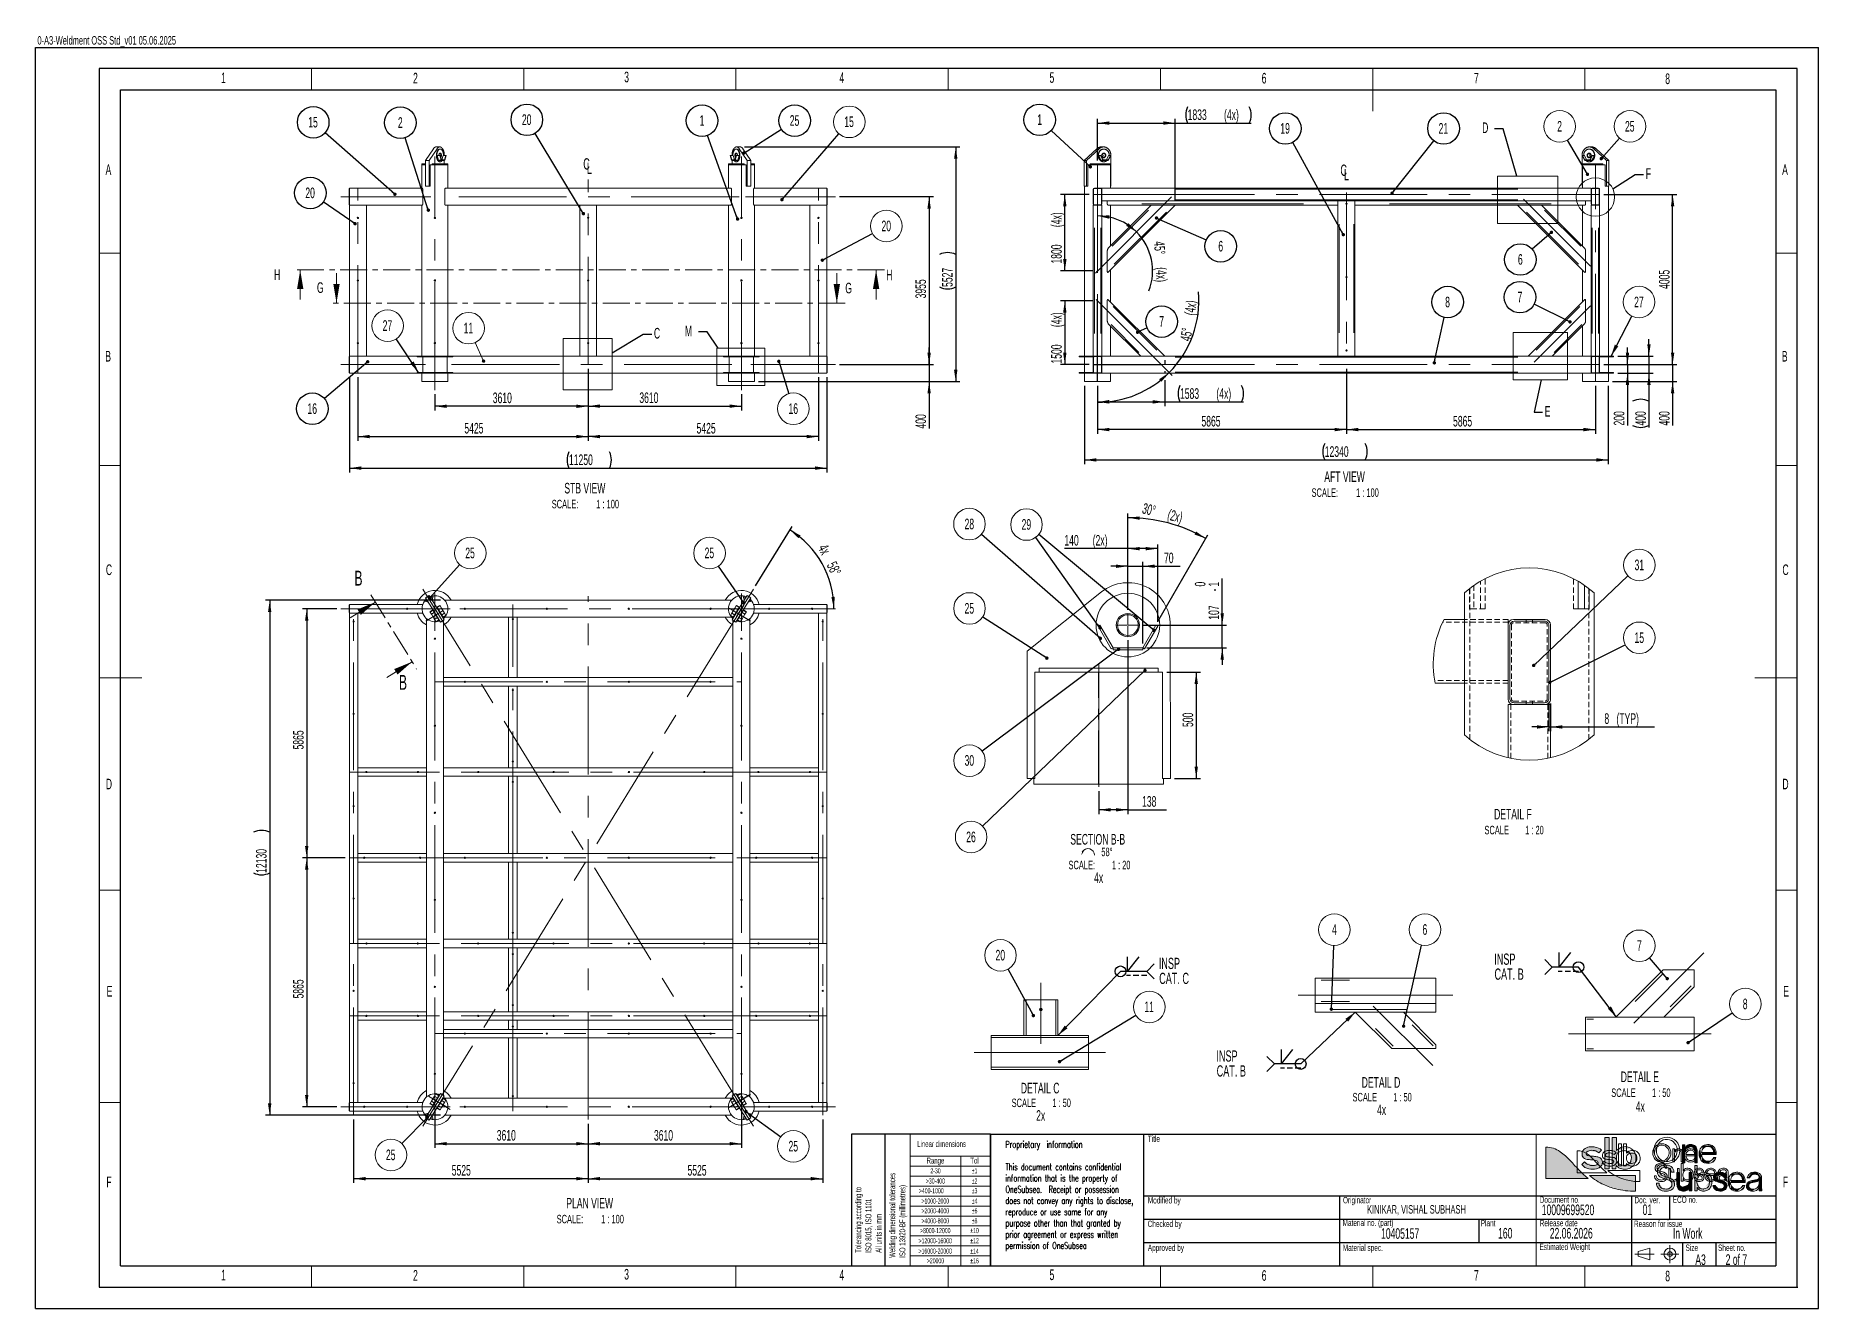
# Paper-space layout 'Sheet2' of a CAD drawing. Header units: millimetres. Extents: x 0 to 420, y 0 to 300.
import ezdxf
from ezdxf.enums import TextEntityAlignment as Align

# ---------------------------------------------------------------- set-up
doc = ezdxf.new("R2010")
doc.units = ezdxf.units.MM
for name, pattern in [('CENTER', [10.16, 6.35, -1.27, 1.27, -1.27]), ('CENTERX2', [20.32, 12.7, -2.54, 2.54, -2.54]), ('HIDDEN', [1.905, 1.27, -0.635])]:
    doc.linetypes.add(name, pattern=pattern)
for name, color, linetype in [('1ST_ANGLE', 7, 'Continuous'), ('BORDER', 7, 'Continuous'), ('DIMS', 7, 'Continuous')]:
    doc.layers.add(name, color=color, linetype=linetype)
doc.layers.add('HIDDEN', color=7, linetype='Continuous', plot=False)
doc.layers.add('HIDDEN_DETAIL', color=7, linetype='Continuous', plot=False)
doc.layers.add('Note', color=1, linetype='Continuous', lineweight=15)
doc.styles.add('NEW', font='romans.shx', dxfattribs={"width": 0.7})
doc.styles.add('SLDTEXTSTYLE0', font='TXT', dxfattribs={"width": 0.605})
doc.styles.add('SLDTEXTSTYLE2', font='TXT', dxfattribs={"width": 0.57})
doc.styles.add('SLDTEXTSTYLE3', font='TXT', dxfattribs={"width": 0.575})
doc.dimstyles.new('SLDDIMSTYLE0', dxfattribs={"dimtxt": 0.18, "dimasz": 0.8, "dimexe": 0, "dimexo": 0.0625, "dimgap": 0, "dimtad": 0, "dimtih": 1, "dimtoh": 1, "dimdec": 0, "dimrnd": 1e-09, "dimzin": 0, "dimdsep": 46, "dimtxsty": 'Standard', "dimblk1": 'DOT', "dimblk2": 'DOT', "dimsah": 1, "dimcen": 0.09, "dimadec": 0, "dimazin": 0, "dimtfac": 0.8, "dimtdec": 0, "dimtofl": 0, "dimtmove": 0, "dimatfit": 3, "dimldrblk": 'DOT', "dimfxl": 1, "dimfrac": 2, "dimtolj": 1, "dimtzin": 0, "dimarcsym": 0})
doc.dimstyles.new('SLDDIMSTYLE1', dxfattribs={"dimtxt": 0.18, "dimasz": 2.8, "dimexe": 0, "dimexo": 0.0625, "dimgap": 0, "dimtad": 0, "dimtih": 1, "dimtoh": 1, "dimdec": 0, "dimrnd": 1e-09, "dimzin": 0, "dimdsep": 46, "dimtxsty": 'Standard', "dimblk1": 'NONE', "dimblk2": 'NONE', "dimsah": 1, "dimcen": 0.09, "dimadec": 0, "dimazin": 0, "dimtfac": 2.8, "dimtdec": 0, "dimtofl": 0, "dimtmove": 0, "dimatfit": 3, "dimldrblk": 'NONE', "dimfxl": 1, "dimfrac": 2, "dimtolj": 1, "dimtzin": 0, "dimarcsym": 0})
doc.dimstyles.new('SLDDIMSTYLE2', dxfattribs={"dimtxt": 2.5, "dimasz": 2.8, "dimexe": 0, "dimexo": 0.0625, "dimtad": 1, "dimdec": 0, "dimlfac": 100, "dimrnd": 1e-09, "dimzin": 12, "dimdsep": 46, "dimtxsty": 'SLDTEXTSTYLE0', "dimsah": 1, "dimcen": 0.09, "dimadec": 0, "dimazin": 3, "dimtfac": 1, "dimtdec": 0, "dimtofl": 0, "dimtmove": 0, "dimatfit": 3, "dimfxl": 1, "dimfrac": 2, "dimtolj": 1, "dimtzin": 12, "dimarcsym": 0})
doc.dimstyles.new('SLDDIMSTYLE3', dxfattribs={"dimtxt": 2.5, "dimasz": 2.8, "dimexe": 0, "dimexo": 0.0625, "dimtad": 1, "dimdec": 0, "dimlfac": 100, "dimrnd": 1e-09, "dimzin": 12, "dimdsep": 46, "dimtxsty": 'SLDTEXTSTYLE0', "dimsah": 1, "dimcen": 0.09, "dimadec": 0, "dimazin": 3, "dimtfac": 1, "dimtdec": 0, "dimtmove": 0, "dimatfit": 0, "dimfxl": 1, "dimfrac": 2, "dimtolj": 1, "dimtzin": 12, "dimarcsym": 0})
doc.dimstyles.new('SLDDIMSTYLE4', dxfattribs={"dimtxt": 0.18, "dimasz": 2.8, "dimexe": 0, "dimexo": 0.0625, "dimgap": 0, "dimtad": 0, "dimtih": 1, "dimtoh": 1, "dimdec": 0, "dimrnd": 1e-09, "dimzin": 0, "dimdsep": 46, "dimtxsty": 'Standard', "dimsah": 1, "dimcen": 0.09, "dimadec": 0, "dimazin": 0, "dimtfac": 2.8, "dimtdec": 0, "dimtofl": 0, "dimtmove": 0, "dimatfit": 3, "dimfxl": 1, "dimfrac": 2, "dimtolj": 1, "dimtzin": 0, "dimarcsym": 0})
doc.dimstyles.new('SLDDIMSTYLE5', dxfattribs={"dimtxt": 2.5, "dimasz": 2.8, "dimexe": 0, "dimexo": 0.0625, "dimtad": 1, "dimdec": 4, "dimlfac": 100, "dimzin": 12, "dimdsep": 46, "dimtxsty": 'SLDTEXTSTYLE0', "dimsah": 1, "dimcen": 0.09, "dimadec": 0, "dimazin": 3, "dimtfac": 1, "dimtdec": 0, "dimtofl": 0, "dimtmove": 0, "dimatfit": 3, "dimfxl": 1, "dimfrac": 2, "dimtolj": 1, "dimtzin": 12, "dimarcsym": 0})
doc.dimstyles.new('SLDDIMSTYLE6', dxfattribs={"dimtxt": 2.5, "dimasz": 2.8, "dimexe": 0, "dimexo": 0.0625, "dimtad": 1, "dimdec": 0, "dimlfac": 20, "dimrnd": 1e-09, "dimzin": 12, "dimdsep": 46, "dimtxsty": 'SLDTEXTSTYLE0', "dimsah": 1, "dimcen": 0.09, "dimadec": 0, "dimazin": 3, "dimtfac": 1, "dimtdec": 0, "dimtofl": 0, "dimtmove": 0, "dimatfit": 3, "dimfxl": 1, "dimfrac": 2, "dimtolj": 1, "dimtzin": 12, "dimarcsym": 0})
doc.dimstyles.new('SLDDIMSTYLE7', dxfattribs={"dimtxt": 2.5, "dimasz": 2.8, "dimexe": 0, "dimexo": 0.0625, "dimtad": 1, "dimdec": 0, "dimlfac": 20, "dimrnd": 1e-09, "dimzin": 12, "dimdsep": 46, "dimtxsty": 'SLDTEXTSTYLE0', "dimsah": 1, "dimcen": 0.09, "dimadec": 0, "dimazin": 3, "dimtfac": 1, "dimtdec": 0, "dimtmove": 0, "dimatfit": 0, "dimfxl": 1, "dimfrac": 2, "dimtolj": 1, "dimtzin": 12, "dimarcsym": 0})
doc.dimstyles.new('SLDDIMSTYLE8', dxfattribs={"dimtxt": 2.5, "dimasz": 2.8, "dimexe": 0, "dimexo": 0.0625, "dimtad": 1, "dimdec": 0, "dimlfac": 20, "dimrnd": 1e-09, "dimzin": 12, "dimdsep": 46, "dimtxsty": 'SLDTEXTSTYLE0', "dimsah": 1, "dimcen": 0.09, "dimadec": 0, "dimazin": 3, "dimtol": 1, "dimtm": 1, "dimtfac": 1, "dimtdec": 0, "dimtmove": 0, "dimatfit": 0, "dimfxl": 1, "dimfrac": 2, "dimtolj": 1, "dimarcsym": 0})
doc.dimstyles.new('SLDDIMSTYLE9', dxfattribs={"dimtxt": 2.5, "dimasz": 2.8, "dimexe": 0, "dimexo": 0.0625, "dimtad": 1, "dimdec": 4, "dimlfac": 20, "dimzin": 12, "dimdsep": 46, "dimtxsty": 'SLDTEXTSTYLE0', "dimsah": 1, "dimcen": 0.09, "dimadec": 0, "dimazin": 3, "dimtfac": 1, "dimtdec": 0, "dimtofl": 0, "dimtmove": 0, "dimatfit": 3, "dimfxl": 1, "dimfrac": 2, "dimtolj": 1, "dimtzin": 12, "dimarcsym": 0})

psp = doc.layouts.new('Sheet2')

# ---------------------------------------------------------------- texts
at = {"color": 7, "linetype": 'Continuous', "lineweight": 18, "char_height": 2.5, "attachment_point": 1, "style": 'SLDTEXTSTYLE0'}
for s, insert in [('D', (340.7902848, 279.3322413)), ('F', (379.3282705, 268.5145611)), ('M', (152.9683124, 231.4640065)), ('C', (145.6663783, 230.9231225)), ('E', (355.529374, 212.5330661))]:
    psp.add_mtext(s, dxfattribs=dict(at, insert=insert))
at = {"color": 7, "linetype": 'Continuous', "attachment_point": 1, "style": 'SLDTEXTSTYLE0'}
for s, insert, char_height in [('H', (56.1687303, 244.705588), 2.5), ('H', (200.3866944, 244.6465531), 2.5), ('G', (66.2705188, 241.6673563), 2.5), ('G', (190.7463186, 241.5608037), 2.5), ('B', (75.1151429, 173.7259656), 3.5), ('B', (85.6075595, 149.1809869), 3.5)]:
    psp.add_mtext(s, dxfattribs=dict(at, insert=insert, char_height=char_height))
at = {"color": 7, "linetype": 'Continuous', "lineweight": 0, "attachment_point": 2}
for s, insert, char_height, style in [('SECTION B-B', (250.2238731, 111.7310917), 2.5, 'SLDTEXTSTYLE0'), ('SCALE:', (246.4639773, 105.4198914), 2, 'SLDTEXTSTYLE0'), ('58°', (252.4025189, 108.5032244), 2, 'SLDTEXTSTYLE0'), ('1 : 20', (255.7563378, 105.4198914), 2, 'SLDTEXTSTYLE2'), ('4x', (250.4365468, 102.6894251), 2.5, 'SLDTEXTSTYLE0'), ('DETAIL C', (236.6509837, 53.1324345), 2.5, 'SLDTEXTSTYLE0'), ('SCALE', (313.1305617, 50.7390127), 2, 'SLDTEXTSTYLE0'), ('DETAIL D', (316.9625065, 54.4668797), 2.5, 'SLDTEXTSTYLE0'), ('1 : 50', (322.0340337, 50.7390127), 2, 'SLDTEXTSTYLE2'), ('SCALE', (232.8190389, 49.4045675), 2, 'SLDTEXTSTYLE0'), ('2x', (236.7846637, 46.6741013), 2.5, 'SLDTEXTSTYLE0'), ('1 : 50', (241.7225109, 49.4045675), 2, 'SLDTEXTSTYLE2'), ('4x', (317.0961865, 48.0085465), 2.5, 'SLDTEXTSTYLE0')]:
    psp.add_mtext(s, dxfattribs=dict(at, insert=insert, char_height=char_height, style=style))
at = {"layer": 'BORDER', "color": 1, "insert": (0.4182763, 299.6527012), "char_height": 2, "attachment_point": 1, "style": 'SLDTEXTSTYLE0'}
psp.add_mtext('0-A3-Weldment OSS Std_v01 05.06.2025', dxfattribs=at)
at = {"layer": 'BORDER', "char_height": 2.5, "attachment_point": 1, "style": 'SLDTEXTSTYLE0'}
for s, insert in [('1', (43.69651, 291.0722711)), ('2', (88.9128051, 291.0097985)), ('3', (138.6625393, 291.2753319)), ('4', (189.36634, 291.1182177)), ('5', (238.865095, 291.150447)), ('6', (288.8528762, 290.9837655)), ('7', (338.8779067, 291.002133)), ('8', (383.929779, 290.8579157)), ('A', (16.4686359, 269.4567637)), ('A', (411.4686359, 269.4567637)), ('B', (16.4080327, 225.4987969)), ('B', (411.4080327, 225.4987969)), ('C', (16.5468506, 175.2205752)), ('C', (411.5468506, 175.2205752)), ('D', (16.5308475, 124.7519666)), ('D', (411.5308475, 124.7519666)), ('E', (16.7288645, 75.9345648)), ('E', (411.7288645, 75.9345648)), ('F', (16.6559348, 31.0386248)), ('F', (411.6559348, 31.0386248)), ('1', (43.69651, 9.0722711)), ('2', (88.9128051, 9.0097985)), ('3', (138.6625393, 9.2753319)), ('4', (189.36634, 9.1182177)), ('5', (238.865095, 9.150447)), ('6', (288.8528762, 8.9837655)), ('7', (338.8779067, 9.002133)), ('8', (383.929779, 8.8579157))]:
    psp.add_mtext(s, dxfattribs=dict(at, insert=insert))
at = {"layer": 'DIMS', "attachment_point": 2}
for s, insert, char_height, style in [('STB VIEW', (129.3898305, 194.4301772), 2.5, 'SLDTEXTSTYLE0'), ('AFT VIEW', (308.3796306, 197.1336407), 2.5, 'SLDTEXTSTYLE0'), ('SCALE:', (124.7176089, 190.4314765), 2, 'SLDTEXTSTYLE0'), ('1 : 100', (134.7599694, 190.4314765), 2, 'SLDTEXTSTYLE3'), ('SCALE:', (303.7273738, 193.13494), 2, 'SLDTEXTSTYLE0'), ('1 : 100', (313.7697343, 193.13494), 2, 'SLDTEXTSTYLE3'), ('DETAIL F', (348.0501099, 117.6491749), 2.5, 'SLDTEXTSTYLE0'), ('SCALE', (344.2225053, 113.6504742), 2, 'SLDTEXTSTYLE0'), ('1 : 20', (353.1259773, 113.6504742), 2, 'SLDTEXTSTYLE2'), ('DETAIL E', (377.9384522, 55.7846106), 2.5, 'SLDTEXTSTYLE0'), ('SCALE', (374.0908822, 51.7859098), 2, 'SLDTEXTSTYLE0'), ('1 : 50', (382.9943542, 51.7859098), 2, 'SLDTEXTSTYLE2'), ('4x', (378.056507, 48.7846103), 2.5, 'SLDTEXTSTYLE0'), ('PLAN VIEW', (130.5328425, 26.018025), 2.5, 'SLDTEXTSTYLE0'), ('SCALE:', (125.8736415, 22.0193243), 2, 'SLDTEXTSTYLE0'), ('1 : 100', (135.916002, 22.0193243), 2, 'SLDTEXTSTYLE3')]:
    psp.add_mtext(s, dxfattribs=dict(at, insert=insert, char_height=char_height, style=style))

# ---------------------------------------------------------------- blocks, each defined once
blk = doc.blocks.new('SW_NOTE_0_19')
at = {"color": 0, "linetype": 'Continuous', "lineweight": 0, "insert": (0, 1.8), "char_height": 1.4, "attachment_point": 1, "style": 'SLDTEXTSTYLE0'}
blk.add_mtext('Linear dimensions', dxfattribs=at)
blk = doc.blocks.new('SW_NOTE_0_20')
at = {"color": 0, "linetype": 'Continuous', "lineweight": 0, "insert": (1.35, 1.55), "char_height": 1.2, "attachment_point": 2, "style": 'SLDTEXTSTYLE0'}
blk.add_mtext('±10', dxfattribs=at)
blk = doc.blocks.new('SW_NOTE_0_21')
at = {"color": 0, "linetype": 'Continuous', "lineweight": 0, "insert": (1.35, 1.55), "char_height": 1.2, "attachment_point": 2, "style": 'SLDTEXTSTYLE0'}
blk.add_mtext('±16', dxfattribs=at)
blk = doc.blocks.new('SW_NOTE_0_22')
at = {"color": 0, "linetype": 'Continuous', "lineweight": 0, "insert": (5.23, 1.55), "char_height": 1.2, "attachment_point": 2, "style": 'SLDTEXTSTYLE0'}
blk.add_mtext('>16000-20000', dxfattribs=at)
blk = doc.blocks.new('SW_NOTE_0_23')
at = {"color": 0, "linetype": 'Continuous', "lineweight": 0, "insert": (2.72, 1.55), "char_height": 1.2, "attachment_point": 2, "style": 'SLDTEXTSTYLE0'}
blk.add_mtext('>20000', dxfattribs=at)
blk = doc.blocks.new('SW_NOTE_0_24')
at = {"color": 0, "linetype": 'Continuous', "lineweight": 0, "insert": (2.78, 1.8), "char_height": 1.4, "attachment_point": 2, "style": 'SLDTEXTSTYLE0'}
blk.add_mtext('Range', dxfattribs=at)
blk = doc.blocks.new('SW_NOTE_0_25')
at = {"color": 0, "linetype": 'Continuous', "lineweight": 0, "char_height": 1.4, "attachment_point": 1, "rotation": 90, "style": 'SLDTEXTSTYLE0'}
for s, insert in [('Welding dimensional tolerances', (-1.8, 0)), ('ISO 13920-BF (millimetres)', (0.6, 0))]:
    blk.add_mtext(s, dxfattribs=dict(at, insert=insert))
blk = doc.blocks.new('SW_NOTE_0_26')
at = {"color": 0, "linetype": 'Continuous', "lineweight": 0, "insert": (1.31, 1.8), "char_height": 1.4, "attachment_point": 2, "style": 'SLDTEXTSTYLE0'}
blk.add_mtext('Tol', dxfattribs=at)
blk = doc.blocks.new('SW_NOTE_0_27')
at = {"color": 0, "linetype": 'Continuous', "lineweight": 0, "insert": (1.61, 1.55), "char_height": 1.2, "attachment_point": 2, "style": 'SLDTEXTSTYLE0'}
blk.add_mtext('2-30', dxfattribs=at)
blk = doc.blocks.new('SW_NOTE_0_28')
at = {"color": 0, "linetype": 'Continuous', "lineweight": 0, "insert": (2.98, 1.55), "char_height": 1.2, "attachment_point": 2, "style": 'SLDTEXTSTYLE0'}
blk.add_mtext('>30-400', dxfattribs=at)
blk = doc.blocks.new('SW_NOTE_0_29')
at = {"color": 0, "linetype": 'Continuous', "lineweight": 0, "insert": (0, 1.55), "char_height": 1.2, "attachment_point": 1, "style": 'SLDTEXTSTYLE0'}
blk.add_mtext('>400-1000', dxfattribs=at)
blk = doc.blocks.new('SW_NOTE_0_30')
at = {"color": 0, "linetype": 'Continuous', "lineweight": 0, "insert": (4.33, 1.55), "char_height": 1.2, "attachment_point": 2, "style": 'SLDTEXTSTYLE0'}
blk.add_mtext('>1000-2000', dxfattribs=at)
blk = doc.blocks.new('SW_NOTE_0_31')
at = {"color": 0, "linetype": 'Continuous', "lineweight": 0, "insert": (4.33, 1.55), "char_height": 1.2, "attachment_point": 2, "style": 'SLDTEXTSTYLE0'}
blk.add_mtext('>4000-8000', dxfattribs=at)
blk = doc.blocks.new('SW_NOTE_0_32')
at = {"color": 0, "linetype": 'Continuous', "lineweight": 0, "insert": (4.78, 1.55), "char_height": 1.2, "attachment_point": 2, "style": 'SLDTEXTSTYLE0'}
blk.add_mtext('>8000-12000', dxfattribs=at)
blk = doc.blocks.new('SW_NOTE_0_33')
at = {"color": 0, "linetype": 'Continuous', "lineweight": 0, "insert": (5.23, 1.55), "char_height": 1.2, "attachment_point": 2, "style": 'SLDTEXTSTYLE0'}
blk.add_mtext('>12000-16000', dxfattribs=at)
blk = doc.blocks.new('SW_NOTE_0_34')
at = {"color": 0, "linetype": 'Continuous', "lineweight": 0, "insert": (0.9, 1.55), "char_height": 1.2, "attachment_point": 2, "style": 'SLDTEXTSTYLE0'}
blk.add_mtext('±1', dxfattribs=at)
blk = doc.blocks.new('SW_NOTE_0_35')
at = {"color": 0, "linetype": 'Continuous', "lineweight": 0, "insert": (0.9, 1.55), "char_height": 1.2, "attachment_point": 2, "style": 'SLDTEXTSTYLE0'}
blk.add_mtext('±2', dxfattribs=at)
blk = doc.blocks.new('SW_NOTE_0_36')
at = {"color": 0, "linetype": 'Continuous', "lineweight": 0, "insert": (0.9, 1.55), "char_height": 1.2, "attachment_point": 2, "style": 'SLDTEXTSTYLE0'}
blk.add_mtext('±3', dxfattribs=at)
blk = doc.blocks.new('SW_NOTE_0_37')
at = {"color": 0, "linetype": 'Continuous', "lineweight": 0, "insert": (0.9, 1.55), "char_height": 1.2, "attachment_point": 2, "style": 'SLDTEXTSTYLE0'}
blk.add_mtext('±4', dxfattribs=at)
blk = doc.blocks.new('SW_NOTE_0_38')
at = {"color": 0, "linetype": 'Continuous', "lineweight": 0, "insert": (0.9, 1.55), "char_height": 1.2, "attachment_point": 2, "style": 'SLDTEXTSTYLE0'}
blk.add_mtext('±6', dxfattribs=at)
blk = doc.blocks.new('SW_NOTE_0_39')
at = {"color": 0, "linetype": 'Continuous', "lineweight": 0, "insert": (0.9, 1.55), "char_height": 1.2, "attachment_point": 2, "style": 'SLDTEXTSTYLE0'}
blk.add_mtext('±8', dxfattribs=at)
blk = doc.blocks.new('SW_NOTE_0_40')
at = {"color": 0, "linetype": 'Continuous', "lineweight": 0, "insert": (1.35, 1.55), "char_height": 1.2, "attachment_point": 2, "style": 'SLDTEXTSTYLE0'}
blk.add_mtext('±12', dxfattribs=at)
blk = doc.blocks.new('SW_NOTE_0_41')
at = {"color": 0, "linetype": 'Continuous', "lineweight": 0, "insert": (1.35, 1.55), "char_height": 1.2, "attachment_point": 2, "style": 'SLDTEXTSTYLE0'}
blk.add_mtext('±14', dxfattribs=at)
blk = doc.blocks.new('SW_NOTE_0_42')
at = {"color": 0, "linetype": 'Continuous', "lineweight": 0, "insert": (4.33, 1.55), "char_height": 1.2, "attachment_point": 2, "style": 'SLDTEXTSTYLE0'}
blk.add_mtext('>2000-4000', dxfattribs=at)
blk = doc.blocks.new('SW_NOTE_0_43')
at = {"color": 0, "linetype": 'Continuous', "lineweight": 0, "char_height": 1.4, "attachment_point": 1, "rotation": 90, "style": 'SLDTEXTSTYLE0'}
for s, insert in [('Tolerancing according to', (-1.8, 0)), ('ISO 8015, ISO 1101', (0.6, 0)), ('All units in mm', (3, 0))]:
    blk.add_mtext(s, dxfattribs=dict(at, insert=insert))
blk = doc.blocks.new('Tabell_13920-BF_Fet ram_v01')
at = {"color": 7, "linetype": 'Continuous', "lineweight": 25}
for p, q in [((113.61, 170.79), (80.84, 170.79)), ((80.84, 170.79), (80.84, 139.78)), ((88.67, 170.79), (88.67, 139.78)), ((113.61, 170.79), (113.61, 139.78)), ((80.84, 139.78), (113.61, 139.78))]:
    blk.add_line(p, q, dxfattribs=at)
at = {"color": 7, "linetype": 'Continuous', "lineweight": 18}
for p, q in [((94.61, 170.79), (94.61, 139.78)), ((94.61, 165.63), (113.61, 165.63)), ((106.61, 165.63), (106.61, 139.78)), ((94.61, 163.28), (113.61, 163.28)), ((94.61, 160.93), (113.61, 160.93)), ((94.61, 158.58), (113.61, 158.58)), ((94.61, 156.23), (113.61, 156.23)), ((94.61, 153.88), (113.61, 153.88)), ((94.61, 151.53), (113.61, 151.53)), ((113.61, 149.18), (94.61, 149.18)), ((94.61, 146.83), (113.61, 146.83)), ((113.61, 144.48), (94.61, 144.48)), ((94.61, 142.13), (113.61, 142.13))]:
    blk.add_line(p, q, dxfattribs=at)
at = {"color": 7, "linetype": 'Continuous', "lineweight": 0}
for name, p in [('SW_NOTE_0_19', (96.3, 167.4)), ('SW_NOTE_0_24', (97.83, 163.49)), ('SW_NOTE_0_26', (108.5, 163.49)), ('SW_NOTE_0_28', (97.61, 158.82)), ('SW_NOTE_0_27', (99.01, 161.22)), ('SW_NOTE_0_34', (108.92, 161.22)), ('SW_NOTE_0_35', (108.92, 158.82)), ('SW_NOTE_0_25', (91.52, 141.69)), ('SW_NOTE_0_29', (96.7, 156.53)), ('SW_NOTE_0_30', (96.24, 154.11)), ('SW_NOTE_0_36', (108.92, 156.53)), ('SW_NOTE_0_37', (108.92, 154.11)), ('SW_NOTE_0_43', (83.52, 142.86)), ('SW_NOTE_0_42', (96.24, 151.8)), ('SW_NOTE_0_38', (108.92, 151.8)), ('SW_NOTE_0_32', (95.78, 147.14)), ('SW_NOTE_0_31', (96.24, 149.44)), ('SW_NOTE_0_20', (108.46, 147.14)), ('SW_NOTE_0_39', (108.92, 149.44)), ('SW_NOTE_0_33', (95.32, 144.75)), ('SW_NOTE_0_22', (95.32, 142.32)), ('SW_NOTE_0_40', (108.46, 144.75)), ('SW_NOTE_0_41', (108.46, 142.32)), ('SW_NOTE_0_23', (97.89, 140.03)), ('SW_NOTE_0_21', (108.46, 140.03))]:
    blk.add_blockref(name, p, dxfattribs=at)
blk = doc.blocks.new('SW_NOTE_0')
at = {"layer": 'Note', "lineweight": 13, "insert": (0, 4.09), "char_height": 3.175, "width": 66.0406, "attachment_point": 1, "style": 'NEW'}
blk.add_mtext('Proprietary  information{\\Fromans|c238;\\P\\P}This document contains confidential information that is the property of OneSubsea.  Receipt or possession does not convey any rights to disclose, reproduce or use same for any purpose other than that granted by prior agreement or express written permission of OneSubsea', dxfattribs=at)
blk = doc.blocks.new('SW_NOTE_0_1')
at = {"color": 0, "linetype": 'Continuous', "lineweight": 0, "insert": (0, 3.87), "char_height": 3, "attachment_point": 1, "style": 'SLDTEXTSTYLE0'}
blk.add_mtext('Title', dxfattribs=at)
blk = doc.blocks.new('SW_NOTE_0_2')
at = {"color": 0, "linetype": 'Continuous', "lineweight": 0, "insert": (0, 3.87), "char_height": 3, "attachment_point": 1, "style": 'SLDTEXTSTYLE0'}
blk.add_mtext('Title', dxfattribs=at)
blk = doc.blocks.new('SW_NOTE_0_3')
at = {"color": 0, "linetype": 'Continuous', "lineweight": 0, "insert": (0, 3.87), "char_height": 3, "attachment_point": 1, "style": 'SLDTEXTSTYLE0'}
blk.add_mtext('Modified by', dxfattribs=at)
blk = doc.blocks.new('SW_NOTE_0_4')
at = {"color": 0, "linetype": 'Continuous', "lineweight": 0, "insert": (0, 3.87), "char_height": 3, "attachment_point": 1, "style": 'SLDTEXTSTYLE0'}
blk.add_mtext('Checked by', dxfattribs=at)
blk = doc.blocks.new('SW_NOTE_0_5')
at = {"color": 0, "linetype": 'Continuous', "lineweight": 0, "insert": (0, 3.87), "char_height": 3, "attachment_point": 1, "style": 'SLDTEXTSTYLE0'}
blk.add_mtext('Originator', dxfattribs=at)
blk = doc.blocks.new('SW_NOTE_0_6')
at = {"color": 0, "linetype": 'Continuous', "lineweight": 0, "insert": (0, 3.87), "char_height": 3, "attachment_point": 1, "style": 'SLDTEXTSTYLE0'}
blk.add_mtext('Material no. (part)', dxfattribs=at)
blk = doc.blocks.new('SW_NOTE_0_7')
at = {"color": 0, "linetype": 'Continuous', "lineweight": 0, "insert": (0, 3.87), "char_height": 3, "attachment_point": 1, "style": 'SLDTEXTSTYLE0'}
blk.add_mtext('Document no.', dxfattribs=at)
blk = doc.blocks.new('SW_NOTE_0_8')
at = {"color": 0, "linetype": 'Continuous', "lineweight": 0, "insert": (0, 3.87), "char_height": 3, "attachment_point": 1, "style": 'SLDTEXTSTYLE0'}
blk.add_mtext('Doc. ver.', dxfattribs=at)
blk = doc.blocks.new('SW_NOTE_0_9')
at = {"color": 0, "linetype": 'Continuous', "lineweight": 0, "insert": (0, 3.87), "char_height": 3, "attachment_point": 1, "style": 'SLDTEXTSTYLE0'}
blk.add_mtext('Reason for issue', dxfattribs=at)
blk = doc.blocks.new('SW_NOTE_0_10')
at = {"color": 0, "linetype": 'Continuous', "lineweight": 0, "insert": (0, 3.87), "char_height": 3, "attachment_point": 1, "style": 'SLDTEXTSTYLE0'}
blk.add_mtext('ECO no.', dxfattribs=at)
blk = doc.blocks.new('SW_NOTE_0_11')
at = {"color": 0, "linetype": 'Continuous', "lineweight": 0, "insert": (0, 3.87), "char_height": 3, "attachment_point": 1, "style": 'SLDTEXTSTYLE0'}
blk.add_mtext('Size', dxfattribs=at)
blk = doc.blocks.new('SW_NOTE_0_12')
at = {"color": 0, "linetype": 'Continuous', "lineweight": 0, "insert": (0, 3.87), "char_height": 3, "attachment_point": 1, "style": 'SLDTEXTSTYLE0'}
blk.add_mtext('Plant', dxfattribs=at)
blk = doc.blocks.new('SW_NOTE_0_13')
at = {"color": 0, "linetype": 'Continuous', "lineweight": 0, "insert": (0, 3.87), "char_height": 3, "attachment_point": 1, "style": 'SLDTEXTSTYLE0'}
blk.add_mtext('Estimated Weight', dxfattribs=at)
blk = doc.blocks.new('SW_NOTE_0_14')
at = {"color": 0, "linetype": 'Continuous', "lineweight": 0, "insert": (4.14, 6.45), "char_height": 5, "attachment_point": 2, "style": 'SLDTEXTSTYLE0'}
blk.add_mtext('A3', dxfattribs=at)
blk = doc.blocks.new('SW_NOTE_0_15')
at = {"color": 0, "linetype": 'Continuous', "lineweight": 0, "insert": (0, 3.87), "char_height": 3, "attachment_point": 1, "style": 'SLDTEXTSTYLE0'}
blk.add_mtext('Sheet no.', dxfattribs=at)
blk = doc.blocks.new('SW_NOTE_0_16')
at = {"color": 0, "linetype": 'Continuous', "lineweight": 0, "insert": (0, 3.87), "char_height": 3, "attachment_point": 1, "style": 'SLDTEXTSTYLE0'}
blk.add_mtext('Release date', dxfattribs=at)
blk = doc.blocks.new('SW_NOTE_0_17')
at = {"color": 0, "linetype": 'Continuous', "lineweight": 0, "insert": (0, 3.87), "char_height": 3, "attachment_point": 1, "style": 'SLDTEXTSTYLE0'}
blk.add_mtext('Material spec.', dxfattribs=at)
blk = doc.blocks.new('SW_NOTE_0_18')
at = {"color": 0, "linetype": 'Continuous', "lineweight": 0, "insert": (0, 3.87), "char_height": 3, "attachment_point": 1, "style": 'SLDTEXTSTYLE0'}
blk.add_mtext('Approved by', dxfattribs=at)
blk = doc.blocks.new('Title Block OSS Basic with PropInfo A3_v03')
at = {"linetype": 'Continuous'}
blk.add_hatch(color=182, dxfattribs=at).paths.add_polyline_path([(445.17, 238.82), (447.21, 238.82), (447.21, 253.6), (445.17, 253.6)], flags=0)
h = blk.add_hatch(color=182, dxfattribs=at)
edge = h.paths.add_edge_path(flags=0)
edge.add_arc((454.71, 244), 5.23, 58.01089, 139.63838, ccw=False)
edge.add_arc((455.02, 244.49), 4.64, 18.79272, 58.01089, ccw=False)
edge.add_arc((453.13, 243.54), 6.75, 7.67255, 21.23833, ccw=False)
edge.add_arc((453.54, 243.95), 6.3, -24.40255, 4.55114, ccw=False)
edge.add_arc((455.88, 242.85), 3.71, 314.40387, 336.10789, ccw=False)
edge.add_arc((450.84, 248.92), 11.59, 303.64214, 311.18931, ccw=False)
edge.add_arc((454.88, 243.06), 4.48, 267.02182, 302.24729, ccw=False)
edge.add_arc((454.29, 243.7), 5.13, 239.7703, 273.94895, ccw=False)
edge.add_arc((453.55, 242.25), 3.5, 211.61627, 238.1906, ccw=False)
edge.add_line((450.57, 240.41), (450.3, 238.82))
edge.add_line((450.3, 238.82), (448.64, 238.82))
edge.add_line((448.64, 238.82), (448.64, 253.6))
edge.add_line((448.64, 253.6), (450.73, 253.6))
edge.add_line((450.73, 253.6), (450.73, 247.38))
edge = h.paths.add_edge_path(flags=0)
edge.add_arc((453.43, 244.42), 2.77, 138.7981, 168.8211)
edge.add_arc((457.26, 243.79), 6.65, 169.83548, 184.56324)
edge.add_arc((453.45, 243.45), 2.83, 183.9756, 222.127)
edge.add_arc((453.96, 243.91), 3.5, 222.127, 250.82405)
edge.add_arc((454.02, 244.12), 3.72, 250.94425, 270.28196)
edge.add_arc((453.91, 245.3), 4.91, 271.49328, 295.66588)
edge.add_arc((454.88, 243.29), 2.68, 295.66588, 337.48534)
edge.add_arc((450.8, 244.45), 6.91, 341.53541, 349.65201)
edge.add_arc((453.99, 243.97), 3.68, 348.13521, 400.42585)
edge.add_arc((454.45, 244.1), 3.25, 43.94995, 89.05957)
edge.add_arc((454.39, 240.05), 7.3, 89.05957, 100.29704)
edge.add_arc((453.58, 244.43), 2.85, 100.07498, 116.13514)
edge.add_arc((453.87, 243.93), 3.42, 116.81103, 137.41592)
h = blk.add_hatch(color=182, dxfattribs=at)
edge = h.paths.add_edge_path(flags=0)
edge.add_arc((487.3, 292.68), 76.91, 220.55784, 229.5365, ccw=False)
edge.add_arc((405.52, 221.03), 31.83, 42.82878, 54.18576)
edge.add_arc((417.57, 237.88), 11.12, 53.68211, 90.78787)
edge.add_line((417.41, 249), (417.41, 234.16))
edge.add_line((417.41, 234.16), (437.39, 234.16))
h = blk.add_hatch(color=182, dxfattribs=at)
edge = h.paths.add_edge_path(flags=0)
edge.add_arc((438.93, 238.9), 10.3, 80.42596, 92.09503)
edge.add_arc((438.75, 243.77), 5.44, 92.09503, 121.94602)
edge.add_arc((437.5, 245.76), 3.08, 121.94602, 155.51677)
edge.add_arc((437.57, 245.73), 3.16, 155.51677, 184.75161)
edge.add_arc((436.81, 245.67), 2.39, 184.75161, 210.73773)
edge.add_arc((436.58, 245.53), 2.12, 210.73773, 243.84349)
edge.add_arc((437.57, 247.25), 4.1, 242.02091, 260.03389)
edge.add_arc((440.04, 265.53), 22.54, 261.87709, 267.00638)
edge.add_arc((437.95, 226.37), 16.67, 82.39362, 86.83897, ccw=False)
edge.add_arc((439.25, 236.43), 6.52, 71.02024, 82.0336, ccw=False)
edge.add_arc((441.01, 241.67), 0.995, 21.25383, 69.20271, ccw=False)
edge.add_arc((440.87, 241.65), 1.14, -22.92516, 19.37709, ccw=False)
edge.add_arc((440.79, 241.81), 1.27, 299.68353, 331.86491, ccw=False)
edge.add_arc((439.89, 243.44), 3.14, 277.51384, 299.20046, ccw=False)
edge.add_arc((439.53, 245.17), 4.9, 248.75792, 279.08161, ccw=False)
edge.add_arc((438.87, 244.54), 4.09, 217.93322, 254.19645, ccw=False)
edge.add_line((435.64, 242.02), (434.38, 240.76))
edge.add_arc((438.7, 244.11), 5.47, 217.85091, 258.48139)
edge.add_arc((439.41, 246.6), 8.05, 257.07516, 282.92484)
edge.add_arc((439.63, 244.32), 5.79, 285.87725, 303.65034)
edge.add_arc((432.06, 250.44), 15.35, 314.58214, 318.16312)
edge.add_arc((441.81, 241.58), 2.18, 320.46119, 357.17342)
edge.add_arc((440.7, 241.89), 3.32, 352.80746, 371.54203)
edge.add_arc((441.78, 242.1), 2.22, 11.87186, 56.09076)
edge.add_arc((440.88, 240.48), 4.06, 58.31654, 82.00922)
edge.add_arc((438.21, 223.68), 21.07, 81.16983, 87.24138)
edge.add_arc((440.11, 260.37), 15.67, 260.81574, 266.77083, ccw=False)
edge.add_arc((437.91, 246.86), 1.98, 226.33309, 261.27849, ccw=False)
edge.add_arc((437.45, 246.03), 1.08, 131.48383, 213.11854, ccw=False)
edge.add_arc((437.37, 246.12), 0.962, 106.38182, 131.458, ccw=False)
edge.add_arc((439.38, 242.05), 5.48, 107.21162, 114.53896, ccw=False)
edge.add_arc((439.13, 242.79), 4.71, 75.26889, 106.99445, ccw=False)
edge.add_arc((439.44, 243.18), 4.26, 48.29678, 77.97013, ccw=False)
edge.add_line((442.27, 246.36), (443.6, 247.61))
edge.add_arc((439.73, 243.47), 5.66, 46.96661, 80.75029)
h = blk.add_hatch(color=8, dxfattribs=at)
edge = h.paths.add_edge_path(flags=0)
edge.add_line((481.74, 241.54), (482.89, 241.54))
edge.add_line((482.89, 241.54), (482.89, 246.16))
edge.add_arc((487.34, 246.16), 4.45, 156.34871, 180, ccw=False)
edge.add_arc((485.29, 247.07), 2.21, 94.06262, 156.34871, ccw=False)
edge.add_arc((485.4, 245.49), 3.79, 80.07862, 94.06262, ccw=False)
edge.add_arc((485.77, 247.61), 1.63, 47.83956, 80.07862, ccw=False)
edge.add_arc((485.57, 247.4), 1.92, 0, 47.83956, ccw=False)
edge.add_line((487.5, 247.4), (487.5, 241.54))
edge.add_line((487.5, 241.54), (488.66, 241.54))
edge.add_line((488.66, 241.54), (488.66, 247.23))
edge.add_arc((484.99, 247.16), 3.66, 1.19192, 14.1268)
edge.add_arc((484.32, 246.99), 4.36, 14.1268, 27.34849)
edge.add_arc((486.5, 248.11), 1.9, 27.34849, 58.50656)
edge.add_arc((485.4, 246.32), 4.01, 58.50656, 72.22722)
edge.add_arc((485.57, 246.83), 3.47, 72.22722, 90)
edge.add_arc((485.57, 246.33), 3.97, 90, 99.79016)
edge.add_arc((485.28, 248.02), 2.26, 99.79016, 126.77139)
edge.add_arc((485.96, 247.1), 3.4, 126.77139, 149.6095)
edge.add_arc((484.26, 248.1), 1.43, 149.6095, 166.62421)
edge.add_arc((469.1, 248.46), 13.76, 359.86095, 360.13905)
edge.add_line((482.87, 248.5), (482.87, 250.14))
edge.add_line((482.87, 250.14), (481.74, 250.14))
edge.add_line((481.74, 250.14), (481.74, 241.54))
h = blk.add_hatch(color=8, dxfattribs=at)
edge = h.paths.add_edge_path(flags=0)
edge.add_arc((493.36, 244.9), 3.52, 213.34893, 228.39273, ccw=False)
edge.add_arc((494.71, 245.79), 5.14, 152.52917, 213.34893, ccw=False)
edge.add_arc((493.45, 246.45), 3.72, 127.21447, 152.52917, ccw=False)
edge.add_arc((495.16, 244.2), 6.54, 125.30008, 127.21447, ccw=False)
edge.add_arc((493.68, 246.28), 3.99, 81.82477, 125.30008, ccw=False)
edge.add_arc((493.54, 245.27), 5.01, 68.92123, 81.82477, ccw=False)
edge.add_arc((494.28, 247.19), 2.95, 35.41685, 68.92123, ccw=False)
edge.add_arc((492.48, 245.91), 5.16, 14.46797, 35.41685, ccw=False)
edge.add_arc((492.08, 245.81), 5.58, -3.28569, 14.46797, ccw=False)
edge.add_line((497.64, 245.49), (490.75, 245.49))
edge.add_arc((493.87, 245.39), 3.12, 178.12077, 225.8635)
edge.add_arc((494.1, 245.62), 3.44, 225.8635, 242.89952)
edge.add_arc((493.54, 244.53), 2.21, 242.89952, 270)
edge.add_arc((493.54, 246.86), 4.55, 270, 288.80598)
edge.add_arc((494.33, 244.53), 2.09, 288.80598, 318.57416)
edge.add_arc((494.09, 244.74), 2.4, 318.57416, 343.75004)
edge.add_line((496.4, 244.07), (497.53, 244.07))
edge.add_arc((494.2, 244.8), 3.41, 287.11203, 347.53322, ccw=False)
edge.add_arc((493.88, 245.85), 4.51, 270, 287.11203, ccw=False)
edge.add_arc((493.88, 247.14), 5.8, 254.92516, 270, ccw=False)
edge.add_arc((493.23, 244.76), 3.33, 228.39273, 254.92516, ccw=False)
edge = h.paths.add_edge_path(flags=0)
edge.add_arc((494.01, 246.21), 3.29, 130.62473, 176.66678)
edge.add_line((490.73, 246.41), (496.46, 246.41))
edge.add_arc((492.42, 246.13), 4.05, 3.8919, 9.59577)
edge.add_arc((489.85, 245.7), 6.65, 9.59577, 18.362)
edge.add_arc((494.16, 247.13), 2.11, 18.362, 74.69005)
edge.add_arc((493.54, 244.84), 4.48, 74.69005, 90)
edge.add_arc((493.54, 246.77), 2.56, 90, 130.62473)
h = blk.add_hatch(color=182, dxfattribs=at)
edge = h.paths.add_edge_path(flags=0)
edge.add_arc((459.42, 266.61), 38.39, 256.26951, 263.15914)
edge.add_arc((459.47, 265.43), 37.23, 262.86754, 270.21344)
edge.add_line((459.6, 228.2), (459.6, 235.64))
edge.add_line((459.6, 235.64), (437.97, 235.64))
edge.add_arc((457.17, 258.19), 29.62, 229.58133, 245.10673)
edge.add_arc((458.13, 259.94), 31.61, 244.87782, 255.66853)
h = blk.add_hatch(color=8, dxfattribs=at)
edge = h.paths.add_edge_path(flags=0)
edge.add_arc((472.93, 237.44), 2.97, 142.36126, 172.67987)
edge.add_arc((474.94, 237.18), 4.99, 172.67987, 187.32013)
edge.add_arc((471.43, 236.79), 1.47, 189.42195, 216.24536)
edge.add_arc((472.25, 237.06), 2.3, 209.66458, 224.70484)
edge.add_arc((473.47, 238.54), 4.22, 227.31271, 245.69692)
edge.add_arc((477.73, 247.97), 14.56, 245.69692, 254.48182)
edge.add_arc((468.54, 214.59), 20.06, 70.44351, 74.69677, ccw=False)
edge.add_arc((474.28, 230.86), 2.8, 39.61895, 69.75862, ccw=False)
edge.add_arc((475.46, 231.83), 1.28, -0.25004, 39.8478, ccw=False)
edge.add_arc((483.31, 232.17), 6.58, 183.03141, 186.49588)
edge.add_arc((475.32, 231.26), 1.46, -39.91187, 6.67036, ccw=False)
edge.add_arc((474, 232.19), 3.08, 302.46584, 322.55505, ccw=False)
edge.add_arc((474.17, 232.27), 3.06, 269.79844, 298.87243, ccw=False)
edge.add_arc((474.57, 237.63), 8.42, 257.23887, 267.2308, ccw=False)
edge.add_arc((473.33, 231.91), 2.58, 218.1633, 256.02622, ccw=False)
edge.add_arc((473.08, 231.92), 2.39, 176.84235, 222.03671, ccw=False)
edge.add_line((470.7, 232.05), (469.46, 232.05))
edge.add_arc((472.89, 231.97), 3.44, 178.66974, 201.18275)
edge.add_arc((497.44, 243.84), 30.69, 205.27287, 206.26579)
edge.add_arc((473.22, 232), 3.73, 207.96338, 269.08294)
edge.add_arc((474.53, 256.48), 28.24, 267.20915, 270.3269)
edge.add_arc((474.36, 232.36), 4.14, 274.66982, 312.82917)
edge.add_arc((475.24, 231.29), 2.75, 314.41519, 342.18195)
edge.add_arc((474.81, 231.4), 3.2, 342.71699, 371.39822)
edge.add_arc((462.73, 229.73), 15.38, 8.60244, 10.21068)
edge.add_arc((475.85, 231.94), 2.09, 14.41188, 42.78248)
edge.add_arc((475.35, 231.95), 2.48, 34.79347, 70.96504)
edge.add_arc((474.46, 231.18), 3.54, 61.27952, 70.32181)
edge.add_line((475.65, 234.51), (473.16, 235.29))
edge.add_arc((477.09, 245.97), 11.38, 245.16489, 249.7568, ccw=False)
edge.add_arc((472.87, 237.26), 1.71, 186.202, 251.1262, ccw=False)
edge.add_arc((474.21, 237.57), 3.08, 185.8192, 189.2346, ccw=False)
edge.add_arc((473.09, 237.45), 1.96, 151.24174, 185.8192, ccw=False)
edge.add_arc((472.95, 237.53), 1.8, 118.75826, 151.24174, ccw=False)
edge.add_arc((473.71, 236.14), 3.38, 96.29288, 118.75826, ccw=False)
edge.add_arc((473.74, 235.86), 3.66, 70.02157, 96.29288, ccw=False)
edge.add_arc((474.18, 237.08), 2.37, 1.20976, 70.02157, ccw=False)
edge.add_line((476.55, 237.13), (477.78, 237.13))
edge.add_arc((473.49, 236.85), 4.3, 3.68262, 25.06776)
edge.add_arc((475.05, 237.59), 2.57, 25.06776, 50.97012)
edge.add_arc((473.82, 236.06), 4.54, 50.97012, 69.54011)
edge.add_arc((474.13, 236.9), 3.64, 69.54011, 84.76448)
edge.add_arc((473.86, 233.98), 6.57, 84.76448, 101.2611)
edge.add_arc((473.3, 236.83), 3.67, 101.2611, 125.92854)
edge.add_arc((472.75, 237.58), 2.74, 125.92854, 142.36126)
h = blk.add_hatch(color=8, dxfattribs=at)
edge = h.paths.add_edge_path(flags=0)
edge.add_line((479.15, 237.06), (479.15, 231.32))
edge.add_arc((482.94, 231.32), 3.79, 180, 205.91877)
edge.add_arc((481.46, 230.6), 2.14, 205.91877, 240.55644)
edge.add_arc((482.27, 232.03), 3.78, 240.55644, 254.20383)
edge.add_arc((482.19, 231.44), 3.19, 252.50931, 289.5531)
edge.add_arc((482.64, 230.55), 2.21, 286.34838, 328.25108)
edge.add_arc((476.87, 234.45), 9.18, 326.50994, 331.56022)
edge.add_line((484.94, 230.08), (484.94, 228.43))
edge.add_line((484.94, 228.43), (486.11, 228.43))
edge.add_line((486.11, 228.43), (486.11, 237.05))
edge.add_line((486.11, 237.05), (484.94, 237.05))
edge.add_line((484.94, 237.05), (484.94, 232.41))
edge.add_arc((479.9, 232.61), 5.04, 346.09771, 357.73184, ccw=False)
edge.add_arc((482.22, 231.82), 2.6, 286.20821, 350.64405, ccw=False)
edge.add_arc((482.36, 231.51), 2.27, 224.18438, 285.08195, ccw=False)
edge.add_arc((482.85, 231.32), 2.53, 180, 213.38547, ccw=False)
edge.add_line((480.32, 231.32), (480.32, 237.06))
edge.add_line((480.32, 237.06), (479.15, 237.06))
h = blk.add_hatch(color=8, dxfattribs=at)
edge = h.paths.add_edge_path(flags=0)
edge.add_line((487.5, 228.43), (488.66, 228.43))
edge.add_line((488.66, 228.43), (488.66, 230.18))
edge.add_arc((491.91, 231.76), 3.62, 205.90981, 236.49824)
edge.add_arc((491.5, 231.07), 2.82, 235.75785, 271.06747)
edge.add_arc((491.57, 233.16), 4.91, 269.84368, 294.16588)
edge.add_arc((492.2, 231.49), 3.13, 296.09548, 322.03293)
edge.add_arc((490.69, 232.41), 4.89, 324.49316, 353.10111)
edge.add_arc((490.49, 232.87), 5.16, 348.2252, 396.34236)
edge.add_arc((491.66, 233.08), 4.13, 43.70695, 76.52)
edge.add_arc((491.74, 233.83), 3.39, 74.93181, 99.52776)
edge.add_arc((491.81, 233.69), 3.53, 100.19205, 153.07511)
edge.add_line((488.66, 235.29), (488.66, 240.32))
edge.add_line((488.66, 240.32), (487.5, 240.32))
edge.add_line((487.5, 240.32), (487.5, 228.43))
edge = h.paths.add_edge_path(flags=0)
edge.add_arc((492.64, 232.75), 4.09, 164.38713, 200.66903, ccw=False)
edge.add_arc((493.45, 232.48), 4.94, 148.75296, 163.88287, ccw=False)
edge.add_arc((491.03, 234.01), 2.08, 112.35777, 150.15348, ccw=False)
edge.add_arc((491.67, 232.13), 4.07, 88.55181, 110.61557, ccw=False)
edge.add_arc((491.65, 233.56), 2.64, 32.96041, 87.33319, ccw=False)
edge.add_arc((490.73, 233), 3.72, -0.21064, 32.45107, ccw=False)
edge.add_arc((488.58, 232.76), 5.87, -14.33394, 2.14326, ccw=False)
edge.add_arc((491.67, 231.95), 2.68, 273.75053, 346.18728, ccw=False)
edge.add_arc((491.49, 233.66), 4.4, 263.89575, 274.63696, ccw=False)
edge.add_arc((491.16, 231.41), 2.13, 214.8548, 266.19343, ccw=False)
edge.add_arc((493.27, 232.98), 4.76, 200.56446, 215.87655, ccw=False)
h = blk.add_hatch(color=8, dxfattribs=at)
edge = h.paths.add_edge_path(flags=0)
edge.add_arc((499.45, 231.74), 5.45, 81.05807, 102.39156)
edge.add_arc((499.21, 234.05), 3.15, 107.20966, 127.58509)
edge.add_arc((498.84, 234.49), 2.58, 126.9485, 152.18203)
edge.add_arc((498.42, 234.82), 2.06, 154.88732, 222.86305)
edge.add_arc((498.91, 235.21), 2.68, 221.90003, 247.51461)
edge.add_arc((500.05, 237.3), 5.05, 244.65176, 259.63737)
edge.add_arc((497.37, 223.45), 9.06, 69.17396, 78.7166, ccw=False)
edge.add_arc((499.2, 228.53), 3.65, 60.99428, 67.65209, ccw=False)
edge.add_arc((500.52, 230.78), 1.05, 2.49933, 64.68585, ccw=False)
edge.add_arc((500.2, 230.73), 1.38, -35.84511, 3.95432, ccw=False)
edge.add_arc((500.11, 230.87), 1.53, 281.46116, 322.0578, ccw=False)
edge.add_arc((499.48, 233.95), 4.67, 263.62845, 281.46116, ccw=False)
edge.add_arc((499.19, 231.3), 2.01, 229.83614, 263.62845, ccw=False)
edge.add_arc((499.23, 231.22), 1.98, 186.73597, 227.25101, ccw=False)
edge.add_line((497.27, 230.99), (496.1, 230.99))
edge.add_arc((499.24, 231.32), 3.15, 186.08137, 194.96355)
edge.add_arc((499, 231.23), 2.9, 194.4681, 263.63794)
edge.add_arc((499.51, 232.81), 4.54, 259.50963, 295.46352)
edge.add_arc((500.26, 230.99), 2.58, 297.72057, 325.37338)
edge.add_arc((500.47, 230.8), 2.3, 326.20073, 365.56212)
edge.add_arc((500.98, 230.88), 1.78, 4.65571, 56.35299)
edge.add_arc((499.23, 228.26), 4.93, 56.35299, 68.54273)
edge.add_arc((496.93, 221.73), 11.85, 69.73506, 76.8751)
edge.add_arc((504.09, 252.51), 19.75, 253.98839, 256.9212, ccw=False)
edge.add_arc((499.06, 235.03), 1.56, 212.70093, 254.69198, ccw=False)
edge.add_arc((498.72, 234.83), 1.17, 158.79314, 213.54323, ccw=False)
edge.add_arc((498.76, 234.84), 1.2, 129.60733, 159.90494, ccw=False)
edge.add_arc((499.21, 234.26), 1.94, 95.70528, 128.97601, ccw=False)
edge.add_arc((499.36, 233.16), 3.05, 70.18465, 96.29414, ccw=False)
edge.add_arc((499.77, 234.45), 1.69, 0.66688, 68.53823, ccw=False)
edge.add_line((501.47, 234.47), (502.61, 234.47))
edge.add_arc((499.73, 234.33), 2.88, 2.81771, 46.0602)
edge.add_arc((499.8, 234.33), 2.83, 47.00469, 79.83005)
h = blk.add_hatch(color=8, dxfattribs=at)
edge = h.paths.add_edge_path(flags=0)
edge.add_arc((508.8, 231.11), 6.54, 125.30008, 127.21447, ccw=False)
edge.add_arc((507.32, 233.19), 3.99, 81.82477, 125.30008, ccw=False)
edge.add_arc((507.18, 232.18), 5.01, 68.92123, 81.82477, ccw=False)
edge.add_arc((507.92, 234.1), 2.95, 35.41685, 68.92123, ccw=False)
edge.add_arc((506.12, 232.82), 5.16, 14.46797, 35.41685, ccw=False)
edge.add_arc((505.72, 232.72), 5.58, -3.28569, 14.46797, ccw=False)
edge.add_line((511.28, 232.4), (504.39, 232.4))
edge.add_arc((507.51, 232.3), 3.12, 178.12077, 225.8635)
edge.add_arc((507.74, 232.53), 3.44, 225.8635, 242.89952)
edge.add_arc((507.18, 231.44), 2.21, 242.89952, 270)
edge.add_arc((507.18, 233.78), 4.55, 270, 288.80598)
edge.add_arc((507.97, 231.44), 2.09, 288.80598, 318.57416)
edge.add_arc((507.73, 231.65), 2.4, 318.57416, 343.75004)
edge.add_line((510.04, 230.98), (511.17, 230.98))
edge.add_arc((507.84, 231.71), 3.41, 287.11203, 347.53322, ccw=False)
edge.add_arc((507.51, 232.76), 4.51, 270, 287.11203, ccw=False)
edge.add_arc((507.51, 234.05), 5.8, 254.92516, 270, ccw=False)
edge.add_arc((506.87, 231.67), 3.33, 228.39273, 254.92516, ccw=False)
edge.add_arc((507, 231.81), 3.52, 213.34893, 228.39273, ccw=False)
edge.add_arc((508.35, 232.7), 5.14, 152.52917, 213.34893, ccw=False)
edge.add_arc((507.09, 233.36), 3.72, 127.21447, 152.52917, ccw=False)
edge = h.paths.add_edge_path(flags=0)
edge.add_arc((507.65, 233.13), 3.29, 130.62473, 176.66678)
edge.add_line((504.37, 233.32), (510.1, 233.32))
edge.add_arc((506.06, 233.04), 4.05, 3.8919, 9.59577)
edge.add_arc((503.49, 232.61), 6.65, 9.59577, 18.362)
edge.add_arc((507.8, 234.04), 2.11, 18.362, 74.69005)
edge.add_arc((507.18, 231.76), 4.48, 74.69005, 90)
edge.add_arc((507.18, 233.68), 2.56, 90, 130.62473)
h = blk.add_hatch(color=8, dxfattribs=at)
edge = h.paths.add_edge_path(flags=0)
edge.add_arc((515.62, 233.83), 3.42, 129.45306, 168.83853, ccw=False)
edge.add_arc((515.47, 234.01), 3.19, 104.14861, 129.45306, ccw=False)
edge.add_arc((515.61, 233.44), 3.77, 83.47954, 104.14861, ccw=False)
edge.add_arc((514.54, 224.01), 13.27, 79.38218, 83.47954, ccw=False)
edge.add_arc((516.53, 234.64), 2.44, 44.77064, 79.38218, ccw=False)
edge.add_arc((516.47, 234.56), 2.54, 2.93081, 45.15764, ccw=False)
edge.add_line((519.01, 234.69), (519.04, 230.08))
edge.add_arc((529.14, 230.23), 10.11, 180.85651, 190.35344)
edge.add_line((519.2, 228.42), (517.91, 228.42))
edge.add_line((517.91, 228.42), (517.88, 230.12))
edge.add_arc((515.32, 231.02), 2.71, 283.07218, 340.81259, ccw=False)
edge.add_arc((514.85, 233.03), 4.78, 263.87428, 283.07218, ccw=False)
edge.add_arc((514.72, 231.76), 3.51, 242.15466, 263.87428, ccw=False)
edge.add_arc((514.15, 230.7), 2.3, 210.48321, 242.15466, ccw=False)
edge.add_arc((514.25, 230.75), 2.41, 186.07947, 210.48321, ccw=False)
edge.add_arc((514.33, 230.76), 2.49, 156.66582, 186.07947, ccw=False)
edge.add_arc((513.35, 231.18), 1.43, 131.16403, 156.66582, ccw=False)
edge.add_arc((514.82, 229.5), 3.67, 110.72481, 131.16403, ccw=False)
edge.add_arc((516.3, 225.6), 7.83, 96.17643, 110.72481, ccw=False)
edge.add_arc((513.87, 245.09), 11.8, 277.70943, 285.38502)
edge.add_arc((516.63, 235.03), 1.38, 285.68028, 286.68282)
edge.add_arc((516.77, 234.8), 1.12, 283.04333, 415.27502)
edge.add_arc((516.08, 234.12), 2.09, 50.35264, 89.03869)
edge.add_arc((515.82, 226.7), 9.51, 88.19371, 91.80629)
edge.add_arc((515.5, 234.2), 2.01, 89.32945, 149.97248)
edge.add_arc((516.22, 233.81), 2.83, 150.53771, 166.13532)
edge.add_line((513.47, 234.49), (512.27, 234.49))
edge = h.paths.add_edge_path(flags=0)
edge.add_arc((515.34, 229.28), 3.12, 97.64215, 126.51401)
edge.add_arc((514.28, 230.75), 1.3, 127.46588, 194.77657)
edge.add_arc((514.37, 230.77), 1.4, 194.58878, 196.83002)
edge.add_arc((514.29, 230.73), 1.31, 196.25239, 235.28783)
edge.add_arc((515.09, 231.88), 2.71, 235.28783, 255.67288)
edge.add_arc((515.05, 231.73), 2.56, 255.67288, 284.32712)
edge.add_arc((514.89, 232.35), 3.2, 284.32712, 303.6809)
edge.add_arc((515.22, 231.85), 2.6, 303.6809, 327.47656)
edge.add_arc((514.78, 232.14), 3.13, 327.47656, 359.53037)
edge.add_line((517.91, 232.11), (517.92, 233.68))
edge.add_arc((516.7, 234.22), 1.33, 299.29174, 335.87612, ccw=False)
edge.add_arc((515.52, 236.33), 3.75, 283.98414, 299.29174, ccw=False)
edge.add_arc((512.88, 245.46), 13.25, 278.89288, 285.54423, ccw=False)
at = {"lineweight": 25}
for p, q in [((155.77, 255.06), (227.77, 255.06)), ((155.77, 193.06), (155.77, 255.06)), ((227.77, 255.06), (227.77, 193.06))]:
    blk.add_line(p, q, dxfattribs=at)
at = {"color": 7, "linetype": 'Continuous', "lineweight": 25}
for q in [(525.77, 255.06), (227.77, 193.06)]:
    blk.add_line((227.77, 255.06), q, dxfattribs=at)
at = {"color": 7, "linetype": 'Continuous', "lineweight": 18}
blk.add_line((412.77, 255.06), (412.77, 193.06), dxfattribs=at)
at = {"color": 7, "linetype": 'Continuous'}
for p, q in [((227.77, 226.06), (412.77, 226.06)), ((320.27, 215.46), (320.27, 226.06)), ((412.77, 226.06), (525.77, 226.06)), ((457.77, 226.06), (457.77, 193.06)), ((475.77, 215.06), (475.77, 226.06)), ((227.77, 215.06), (525.77, 215.06)), ((320.27, 193.06), (320.27, 215.46)), ((385.72, 215.06), (385.72, 204.06)), ((227.77, 204.06), (525.77, 204.06)), ((481.77, 204.06), (481.77, 193.06)), ((497.4, 204.06), (497.4, 193.06))]:
    blk.add_line(p, q, dxfattribs=at)
at = {"layer": '1ST_ANGLE', "color": 7, "lineweight": 18}
for p, q in [((475.84, 202.86), (475.84, 194.34)), ((459.24, 198.6), (468.47, 198.6)), ((460.83, 199.8), (460.83, 197.56)), ((460.84, 199.8), (466.44, 201.48)), ((460.84, 197.56), (466.44, 195.88)), ((466.44, 201.48), (466.44, 195.88)), ((480.11, 198.6), (471.58, 198.6))]:
    blk.add_line(p, q, dxfattribs=at)
for radius in [2.8, 1.12]:
    blk.add_circle((475.84, 198.6), radius, dxfattribs=at)
at = {"layer": 'HIDDEN', "color": 182, "lineweight": 18}
for p, q in [((445.17, 238.82), (445.17, 253.6)), ((445.17, 253.6), (447.21, 253.6)), ((447.21, 253.6), (447.21, 238.82)), ((450.73, 253.6), (448.64, 253.6)), ((448.64, 253.6), (448.64, 238.82)), ((450.73, 247.38), (450.73, 253.6)), ((417.41, 249), (417.41, 234.16)), ((442.27, 246.36), (443.6, 247.61)), ((434.38, 240.76), (435.64, 242.02)), ((437.97, 235.64), (459.6, 235.64)), ((447.21, 238.82), (445.17, 238.82)), ((448.64, 238.82), (450.3, 238.82)), ((450.3, 238.82), (450.57, 240.41)), ((459.6, 235.64), (459.6, 228.2)), ((417.41, 234.16), (437.39, 234.16))]:
    blk.add_line(p, q, dxfattribs=at)
at = {"layer": 'HIDDEN', "color": 7, "lineweight": 18}
blk.add_line((481.74, 241.54), (481.74, 250.14), dxfattribs=at)
at = {"layer": 'HIDDEN', "color": 8, "lineweight": 18}
for p, q in [((481.74, 250.14), (482.87, 250.14)), ((482.87, 250.14), (482.87, 248.5)), ((482.89, 241.54), (482.89, 246.16)), ((487.5, 241.54), (487.5, 247.4)), ((488.66, 241.54), (488.66, 247.23)), ((490.73, 246.41), (496.46, 246.41)), ((490.75, 245.49), (497.64, 245.49)), ((496.4, 244.07), (497.53, 244.07)), ((473.16, 235.29), (475.65, 234.51)), ((476.55, 237.13), (477.78, 237.13)), ((479.15, 237.06), (480.32, 237.06)), ((479.15, 237.06), (479.15, 231.32)), ((480.32, 237.06), (480.32, 231.32)), ((481.74, 241.54), (482.89, 241.54)), ((484.94, 237.05), (486.11, 237.05)), ((484.94, 237.05), (484.94, 232.41)), ((486.11, 237.05), (486.11, 228.43)), ((487.5, 241.54), (488.66, 241.54)), ((487.5, 228.43), (487.5, 240.32)), ((487.5, 240.32), (488.66, 240.32)), ((488.66, 240.32), (488.66, 235.29)), ((469.46, 232.05), (470.7, 232.05)), ((484.94, 228.43), (484.94, 230.08)), ((486.11, 228.43), (484.94, 228.43)), ((487.5, 228.43), (488.66, 228.43)), ((488.66, 228.43), (488.66, 230.18)), ((496.1, 230.99), (497.27, 230.99)), ((501.47, 234.47), (502.61, 234.47)), ((504.37, 233.32), (510.1, 233.32)), ((504.39, 232.4), (511.28, 232.4)), ((510.04, 230.98), (511.17, 230.98)), ((512.27, 234.49), (513.47, 234.49)), ((517.91, 228.42), (517.88, 230.12)), ((517.92, 233.68), (517.91, 232.11)), ((517.91, 228.42), (519.2, 228.42)), ((519.01, 234.69), (519.04, 230.08))]:
    blk.add_line(p, q, dxfattribs=at)
at = {"layer": 'HIDDEN', "color": 182, "lineweight": 18}
for centre, radius, start, end in [((417.57, 237.88), 11.12, 53.68211, 90.78787), ((405.52, 221.03), 31.83, 42.82878, 54.18576), ((437.57, 245.73), 3.16, 155.51677, 184.75161), ((436.81, 245.67), 2.39, 184.75161, 210.73773), ((437.5, 245.76), 3.08, 121.94602, 155.51677), ((436.58, 245.53), 2.12, 210.73773, 243.84349), ((437.57, 247.25), 4.1, 242.02091, 260.03389), ((438.75, 243.77), 5.44, 92.09503, 121.94602), ((437.45, 246.03), 1.08, 131.48383, 213.11854), ((437.91, 246.86), 1.98, 226.33309, 261.27849), ((437.37, 246.12), 0.962, 106.38182, 131.458), ((439.38, 242.05), 5.48, 107.21162, 114.53896), ((440.11, 260.37), 15.67, 260.81574, 266.77083), ((439.13, 242.79), 4.71, 75.26889, 106.99445), ((438.93, 238.9), 10.3, 80.42596, 92.09503), ((438.21, 223.68), 21.07, 81.16983, 87.24138), ((439.44, 243.18), 4.26, 48.29678, 77.97013), ((439.73, 243.47), 5.66, 46.96661, 80.75029), ((440.88, 240.48), 4.06, 58.31654, 82.00922), ((441.78, 242.1), 2.22, 11.87186, 56.09076), ((457.26, 243.79), 6.65, 169.83548, 184.56324), ((453.43, 244.42), 2.77, 138.7981, 168.8211), ((454.71, 244), 5.23, 58.01089, 139.63838), ((453.87, 243.93), 3.42, 116.81103, 137.41592), ((453.58, 244.43), 2.85, 100.07498, 116.13514), ((454.39, 240.05), 7.3, 89.05957, 100.29704), ((454.45, 244.1), 3.25, 43.94995, 89.05957), ((453.99, 243.97), 3.68, 348.13521, 40.42585), ((455.02, 244.49), 4.64, 18.79272, 58.01089), ((453.54, 243.95), 6.3, 335.59745, 4.55114), ((453.13, 243.54), 6.75, 7.67255, 21.23833), ((487.3, 292.68), 76.91, 220.55784, 229.5365), ((438.7, 244.11), 5.47, 217.85091, 258.48139), ((438.87, 244.54), 4.09, 217.93322, 254.19645), ((440.04, 265.53), 22.54, 261.87709, 267.00638), ((439.41, 246.6), 8.05, 257.07516, 282.92484), ((439.53, 245.17), 4.9, 248.75792, 279.08161), ((457.17, 258.19), 29.62, 229.58133, 245.10673), ((437.95, 226.37), 16.67, 82.39362, 86.83897), ((439.25, 236.43), 6.52, 71.02024, 82.0336), ((439.89, 243.44), 3.14, 277.51384, 299.20046), ((439.63, 244.32), 5.79, 285.87725, 303.65034), ((441.01, 241.67), 0.995, 21.25383, 69.20271), ((440.79, 241.81), 1.27, 299.68353, 331.86491), ((440.87, 241.65), 1.14, 337.07484, 19.37709), ((432.06, 250.44), 15.35, 314.58214, 318.16312), ((441.81, 241.58), 2.18, 320.46119, 357.17342), ((440.7, 241.89), 3.32, 352.80746, 11.54203), ((453.55, 242.25), 3.5, 211.61627, 238.1906), ((453.45, 243.45), 2.83, 183.9756, 222.127), ((453.96, 243.91), 3.5, 222.127, 250.82405), ((454.29, 243.7), 5.13, 239.7703, 273.94895), ((454.02, 244.12), 3.72, 250.94425, 270.28196), ((453.91, 245.3), 4.91, 271.49328, 295.66588), ((454.88, 243.06), 4.48, 267.02182, 302.24729), ((454.88, 243.29), 2.68, 295.66588, 337.48534), ((450.84, 248.92), 11.59, 303.64214, 311.18931), ((450.8, 244.45), 6.91, 341.53541, 349.65201), ((455.88, 242.85), 3.71, 314.40387, 336.10789), ((458.13, 259.94), 31.61, 244.87782, 255.66853), ((459.42, 266.61), 38.39, 256.26951, 263.15914), ((459.47, 265.43), 37.23, 262.86754, 270.21344)]:
    blk.add_arc(centre, radius, start, end, dxfattribs=at)
at = {"layer": 'HIDDEN', "color": 8, "lineweight": 18}
for centre, radius, start, end in [((484.26, 248.1), 1.43, 149.6095, 166.62421), ((469.1, 248.46), 13.76, 359.86095, 0.13905), ((487.34, 246.16), 4.45, 156.34871, 180), ((485.96, 247.1), 3.4, 126.77139, 149.6095), ((485.29, 247.07), 2.21, 94.06262, 156.34871), ((485.28, 248.02), 2.26, 99.79016, 126.77139), ((485.57, 246.33), 3.97, 90, 99.79016), ((485.4, 245.49), 3.79, 80.07862, 94.06262), ((485.57, 246.83), 3.47, 72.22722, 90), ((485.77, 247.61), 1.63, 47.83956, 80.07862), ((485.4, 246.32), 4.01, 58.50656, 72.22722), ((485.57, 247.4), 1.92, 0, 47.83956), ((486.5, 248.11), 1.9, 27.34849, 58.50656), ((484.32, 246.99), 4.36, 14.1268, 27.34849), ((484.99, 247.16), 3.66, 1.19192, 14.1268), ((494.71, 245.79), 5.14, 152.52917, 213.34893), ((493.45, 246.45), 3.72, 127.21447, 152.52917), ((494.01, 246.21), 3.29, 130.62473, 176.66678), ((493.87, 245.39), 3.12, 178.12077, 225.8635), ((495.16, 244.2), 6.54, 125.30008, 127.21447), ((493.68, 246.28), 3.99, 81.82477, 125.30008), ((493.54, 246.77), 2.56, 90, 130.62473), ((493.54, 244.84), 4.48, 74.69005, 90), ((493.54, 245.27), 5.01, 68.92123, 81.82477), ((494.16, 247.13), 2.11, 18.362, 74.69005), ((494.2, 244.8), 3.41, 287.11203, 347.53322), ((494.28, 247.19), 2.95, 35.41685, 68.92123), ((494.09, 244.74), 2.4, 318.57416, 343.75004), ((489.85, 245.7), 6.65, 9.59577, 18.362), ((492.42, 246.13), 4.05, 3.8919, 9.59577), ((492.48, 245.91), 5.16, 14.46797, 35.41685), ((492.08, 245.81), 5.58, 356.71431, 14.46797), ((474.94, 237.18), 4.99, 172.67987, 187.32013), ((472.93, 237.44), 2.97, 142.36126, 172.67987), ((471.43, 236.79), 1.47, 189.42195, 216.24536), ((472.25, 237.06), 2.3, 209.66458, 224.70484), ((472.75, 237.58), 2.74, 125.92854, 142.36126), ((473.47, 238.54), 4.22, 227.31271, 245.69692), ((473.09, 237.45), 1.96, 151.24174, 185.8192), ((473.3, 236.83), 3.67, 101.2611, 125.92854), ((474.21, 237.57), 3.08, 185.8192, 189.2346), ((472.87, 237.26), 1.71, 186.202, 251.1262), ((472.95, 237.53), 1.8, 118.75826, 151.24174), ((473.71, 236.14), 3.38, 96.29288, 118.75826), ((477.09, 245.97), 11.38, 245.16489, 249.7568), ((473.86, 233.98), 6.57, 84.76448, 101.2611), ((473.74, 235.86), 3.66, 70.02157, 96.29288), ((474.13, 236.9), 3.64, 69.54011, 84.76448), ((474.18, 237.08), 2.37, 1.20976, 70.02157), ((473.82, 236.06), 4.54, 50.97012, 69.54011), ((475.05, 237.59), 2.57, 25.06776, 50.97012), ((473.49, 236.85), 4.3, 3.68262, 25.06776), ((491.81, 233.69), 3.53, 100.19205, 153.07511), ((491.03, 234.01), 2.08, 112.35777, 150.15348), ((491.67, 232.13), 4.07, 88.55181, 110.61557), ((493.36, 244.9), 3.52, 213.34893, 228.39273), ((493.23, 244.76), 3.33, 228.39273, 254.92516), ((491.74, 233.83), 3.39, 74.93181, 99.52776), ((494.1, 245.62), 3.44, 225.8635, 242.89952), ((491.65, 233.56), 2.64, 32.96041, 87.33319), ((493.88, 247.14), 5.8, 254.92516, 270), ((493.54, 244.53), 2.21, 242.89952, 270), ((491.66, 233.08), 4.13, 43.70695, 76.52), ((493.54, 246.86), 4.55, 270, 288.80598), ((493.88, 245.85), 4.51, 270, 287.11203), ((490.49, 232.87), 5.16, 348.2252, 36.34236), ((494.33, 244.53), 2.09, 288.80598, 318.57416), ((498.42, 234.82), 2.06, 154.88732, 222.86305), ((498.84, 234.49), 2.58, 126.9485, 152.18203), ((499.21, 234.05), 3.15, 107.20966, 127.58509), ((498.72, 234.83), 1.17, 158.79314, 213.54323), ((498.76, 234.84), 1.2, 129.60733, 159.90494), ((499.21, 234.26), 1.94, 95.70528, 128.97601), ((499.45, 231.74), 5.45, 81.05807, 102.39156), ((499.36, 233.16), 3.05, 70.18465, 96.29414), ((499.8, 234.33), 2.83, 47.00469, 79.83005), ((499.77, 234.45), 1.69, 0.66688, 68.53823), ((499.73, 234.33), 2.88, 2.81771, 46.0602), ((507.09, 233.36), 3.72, 127.21447, 152.52917), ((507.65, 233.13), 3.29, 130.62473, 176.66678), ((508.8, 231.11), 6.54, 125.30008, 127.21447), ((507.32, 233.19), 3.99, 81.82477, 125.30008), ((507.18, 233.68), 2.56, 90, 130.62473), ((507.18, 231.76), 4.48, 74.69005, 90), ((507.18, 232.18), 5.01, 68.92123, 81.82477), ((507.8, 234.04), 2.11, 18.362, 74.69005), ((507.92, 234.1), 2.95, 35.41685, 68.92123), ((506.12, 232.82), 5.16, 14.46797, 35.41685), ((515.62, 233.83), 3.42, 129.45306, 168.83853), ((515.47, 234.01), 3.19, 104.14861, 129.45306), ((516.22, 233.81), 2.83, 150.53771, 166.13532), ((515.5, 234.2), 2.01, 89.32945, 149.97248), ((515.61, 233.44), 3.77, 83.47954, 104.14861), ((515.82, 226.7), 9.51, 88.19371, 91.80629), ((514.54, 224.01), 13.27, 79.38218, 83.47954), ((516.08, 234.12), 2.09, 50.35264, 89.03869), ((516.53, 234.64), 2.44, 44.77064, 79.38218), ((516.77, 234.8), 1.12, 283.04333, 55.27502), ((516.47, 234.56), 2.54, 2.93081, 45.15764), ((472.89, 231.97), 3.44, 178.66974, 201.18275), ((497.44, 243.84), 30.69, 205.27287, 206.26579), ((473.22, 232), 3.73, 207.96338, 269.08294), ((473.08, 231.92), 2.39, 176.84235, 222.03671), ((473.33, 231.91), 2.58, 218.1633, 256.02622), ((477.73, 247.97), 14.56, 245.69692, 254.48182), ((474.57, 237.63), 8.42, 257.23887, 267.2308), ((474.53, 256.48), 28.24, 267.20915, 270.3269), ((468.54, 214.59), 20.06, 70.44351, 74.69677), ((474.17, 232.27), 3.06, 269.79844, 298.87243), ((474.36, 232.36), 4.14, 274.66982, 312.82917), ((474.28, 230.86), 2.8, 39.61895, 69.75862), ((474.46, 231.18), 3.54, 61.27952, 70.32181), ((474, 232.19), 3.08, 302.46584, 322.55505), ((475.35, 231.95), 2.48, 34.79347, 70.96504), ((475.46, 231.83), 1.28, 359.74996, 39.8478), ((475.32, 231.26), 1.46, 320.08813, 6.67036), ((483.31, 232.17), 6.58, 183.03141, 186.49588), ((475.24, 231.29), 2.75, 314.41519, 342.18195), ((475.85, 231.94), 2.09, 14.41188, 42.78248), ((474.81, 231.4), 3.2, 342.71699, 11.39822), ((462.73, 229.73), 15.38, 8.60244, 10.21068), ((482.94, 231.32), 3.79, 180, 205.91877), ((481.46, 230.6), 2.14, 205.91877, 240.55644), ((482.85, 231.32), 2.53, 180, 213.38547), ((482.27, 232.03), 3.78, 240.55644, 254.20383), ((482.36, 231.51), 2.27, 224.18438, 285.08195), ((482.19, 231.44), 3.19, 252.50931, 289.5531), ((482.22, 231.82), 2.6, 286.20821, 350.64405), ((482.64, 230.55), 2.21, 286.34838, 328.25108), ((476.87, 234.45), 9.18, 326.50994, 331.56022), ((479.9, 232.61), 5.04, 346.09771, 357.73184), ((492.64, 232.75), 4.09, 164.38713, 200.66903), ((491.91, 231.76), 3.62, 205.90981, 236.49824), ((493.45, 232.48), 4.94, 148.75296, 163.88287), ((493.27, 232.98), 4.76, 200.56446, 215.87655), ((491.16, 231.41), 2.13, 214.8548, 266.19343), ((491.5, 231.07), 2.82, 235.75785, 271.06747), ((491.49, 233.66), 4.4, 263.89575, 274.63696), ((491.57, 233.16), 4.91, 269.84368, 294.16588), ((491.67, 231.95), 2.68, 273.75053, 346.18728), ((492.2, 231.49), 3.13, 296.09548, 322.03293), ((490.73, 233), 3.72, 359.78936, 32.45107), ((488.58, 232.76), 5.87, 345.66606, 2.14326), ((490.69, 232.41), 4.89, 324.49316, 353.10111), ((499.24, 231.32), 3.15, 186.08137, 194.96355), ((499, 231.23), 2.9, 194.4681, 263.63794), ((498.91, 235.21), 2.68, 221.90003, 247.51461), ((499.23, 231.22), 1.98, 186.73597, 227.25101), ((499.06, 235.03), 1.56, 212.70093, 254.69198), ((500.05, 237.3), 5.05, 244.65176, 259.63737), ((499.19, 231.3), 2.01, 229.83614, 263.62845), ((504.09, 252.51), 19.75, 253.98839, 256.9212), ((499.51, 232.81), 4.54, 259.50963, 295.46352), ((499.48, 233.95), 4.67, 263.62845, 281.46116), ((497.37, 223.45), 9.06, 69.17396, 78.7166), ((496.93, 221.73), 11.85, 69.73506, 76.8751), ((500.11, 230.87), 1.53, 281.46116, 322.0578), ((499.2, 228.53), 3.65, 60.99428, 67.65209), ((500.52, 230.78), 1.05, 2.49933, 64.68585), ((499.23, 228.26), 4.93, 56.35299, 68.54273), ((500.2, 230.73), 1.38, 324.15489, 3.95432), ((500.26, 230.99), 2.58, 297.72057, 325.37338), ((500.98, 230.88), 1.78, 4.65571, 56.35299), ((500.47, 230.8), 2.3, 326.20073, 5.56212), ((508.35, 232.7), 5.14, 152.52917, 213.34893), ((507, 231.81), 3.52, 213.34893, 228.39273), ((507.51, 232.3), 3.12, 178.12077, 225.8635), ((506.87, 231.67), 3.33, 228.39273, 254.92516), ((507.74, 232.53), 3.44, 225.8635, 242.89952), ((507.51, 234.05), 5.8, 254.92516, 270), ((507.18, 231.44), 2.21, 242.89952, 270), ((507.18, 233.78), 4.55, 270, 288.80598), ((507.51, 232.76), 4.51, 270, 287.11203), ((507.97, 231.44), 2.09, 288.80598, 318.57416), ((507.84, 231.71), 3.41, 287.11203, 347.53322), ((507.73, 231.65), 2.4, 318.57416, 343.75004), ((503.49, 232.61), 6.65, 9.59577, 18.362), ((506.06, 233.04), 4.05, 3.8919, 9.59577), ((505.72, 232.72), 5.58, 356.71431, 14.46797), ((514.33, 230.76), 2.49, 156.66582, 186.07947), ((514.25, 230.75), 2.41, 186.07947, 210.48321), ((513.35, 231.18), 1.43, 131.16403, 156.66582), ((514.15, 230.7), 2.3, 210.48321, 242.15466), ((514.82, 229.5), 3.67, 110.72481, 131.16403), ((514.28, 230.75), 1.3, 127.46588, 194.77657), ((514.37, 230.77), 1.4, 194.58878, 196.83002), ((514.29, 230.73), 1.31, 196.25239, 235.28783), ((514.72, 231.76), 3.51, 242.15466, 263.87428), ((515.34, 229.28), 3.12, 97.64215, 126.51401), ((516.3, 225.6), 7.83, 96.17643, 110.72481), ((515.09, 231.88), 2.71, 235.28783, 255.67288), ((514.85, 233.03), 4.78, 263.87428, 283.07218), ((515.05, 231.73), 2.56, 255.67288, 284.32712), ((512.88, 245.46), 13.25, 278.89288, 285.54423), ((513.87, 245.09), 11.8, 277.70943, 285.38502), ((514.89, 232.35), 3.2, 284.32712, 303.6809), ((515.32, 231.02), 2.71, 283.07218, 340.81259), ((515.52, 236.33), 3.75, 283.98414, 299.29174), ((515.22, 231.85), 2.6, 303.6809, 327.47656), ((516.63, 235.03), 1.38, 285.68028, 286.68282), ((516.7, 234.22), 1.33, 299.29174, 335.87612), ((514.78, 232.14), 3.13, 327.47656, 359.53037), ((529.14, 230.23), 10.11, 180.85651, 190.35344)]:
    blk.add_arc(centre, radius, start, end, dxfattribs=at)
for centre, major_axis, ratio in [((474.39, 247.47), (-0.11, -6.2), 0.986753), ((474.36, 247.43), (-0.31, -5.24), 0.939868)]:
    blk.add_ellipse(centre, major_axis=major_axis, ratio=ratio, dxfattribs=at)
at = {"color": 7}
blk.add_blockref('SW_NOTE_0', (162.77, 247.77), dxfattribs=at)
at = {"color": 7, "linetype": 'Continuous', "lineweight": 0}
for name, p in [('SW_NOTE_0_1', (229.81, 250.58)), ('SW_NOTE_0_2', (229.81, 250.58)), ('SW_NOTE_0_3', (229.82, 221.59)), ('SW_NOTE_0_5', (321.78, 221.66)), ('SW_NOTE_0_7', (414.46, 221.89)), ('SW_NOTE_0_8', (459.15, 221.69)), ('SW_NOTE_0_10', (477.17, 221.89)), ('SW_NOTE_0_4', (229.75, 210.5)), ('SW_NOTE_0_6', (321.62, 210.98)), ('SW_NOTE_0_12', (386.7, 210.85)), ('SW_NOTE_0_16', (414.48, 210.85)), ('SW_NOTE_0_9', (458.91, 210.53)), ('SW_NOTE_0_18', (229.84, 199.22)), ('SW_NOTE_0_17', (321.68, 199.26)), ('SW_NOTE_0_13', (414.4, 199.63)), ('SW_NOTE_0_11', (483.2, 199.24)), ('SW_NOTE_0_15', (498.52, 199.24)), ('SW_NOTE_0_14', (486.13, 192.03))]:
    blk.add_blockref(name, p, dxfattribs=at)
at = {"color": 7, "linetype": 'Continuous', "lineweight": 0, "style": 'SLDTEXTSTYLE0', "width": 0.605, "flags": 2}
for tag, height, p in [('AUTOATTR13', 5, (320.3, 251.41)), ('AUTOATTR14', 5, (320.34, 243.33)), ('AUTOATTR15', 5, (320.65, 235.45)), ('AUTOATTR12', 4, (273.8, 221.61)), ('AUTOATTR5', 4, (368.9, 221.64)), ('AUTOATTR4', 5, (436.08, 221.91)), ('AUTOATTR2', 5, (466.71, 221.96)), ('AUTOATTR6', 5, (354.72, 210.75)), ('AUTOATTR7', 5, (400.49, 210.89)), ('AUTOATTR3', 5, (436.09, 210.89)), ('AUTOATTR0', 5, (488.96, 210.78))]:
    blk.add_attdef(tag, text='', height=height, dxfattribs=at).set_placement(p, align=Align.TOP_CENTER)
at = {"color": 7, "linetype": 'Continuous', "lineweight": 0, "style": 'SLDTEXTSTYLE0', "width": 0.605}
for tag, height, p in [('ORIGINATOR', 4, (368.9, 221.64)), ('DOCUMENT_NO.', 5, (436.08, 221.91)), ('DOC._VER.', 5, (466.71, 221.96)), ('MATERIAL_NO.', 5, (354.72, 210.75)), ('PLANT', 5, (400.49, 210.89)), ('RELEASE_DATE', 5, (436.09, 210.89)), ('REASON_FOR_ISSUE', 5, (488.96, 210.78)), ('AUTOATTR16', 5, (510.72, 198.47))]:
    blk.add_attdef(tag, text='', height=height, dxfattribs=at).set_placement(p, align=Align.TOP_CENTER)
at = {"color": 7, "linetype": 'Continuous', "lineweight": 0, "style": 'SLDTEXTSTYLE0', "width": 0.605, "flags": 2}
blk.add_attdef('AUTOATTR17', text='', height=5, dxfattribs=at).set_placement((446.09, 198.46), align=Align.TOP_RIGHT)
at = {"color": 7, "linetype": 'Continuous', "lineweight": 0, "flags": 2}
for tag in ['AUTOATTR1', 'AUTOATTR8', 'AUTOATTR10', 'AUTOATTR11']:
    blk.add_attdef(tag, (0, 0), '', height=2.5, dxfattribs=at)
at = {"color": 7, "linetype": 'Continuous', "lineweight": 0}
blk.add_attdef('ECO_NO.', (0, 0), '', height=2.5, dxfattribs=at)
blk = doc.blocks.new('_D')
at = {"layer": 'DIMS', "transparency": 16777216}
for p, q in [((73.92, 219.29), (73.92, 196.9)), ((186.42, 219.29), (186.42, 196.9)), ((73.92, 197.9), (186.42, 197.9))]:
    blk.add_line(p, q, dxfattribs=at)
for centre, start, end in [((129.48, 199.82), 153.4349, 206.5651), ((131.36, 199.82), 333.4349, 26.5651)]:
    blk.add_arc(centre, 4.29, start, end, dxfattribs=at)
for points in [[(73.92, 197.9), (76.72, 197.5), (76.72, 198.3)], [(186.42, 197.9), (183.62, 198.3), (183.62, 197.5)]]:
    blk.add_solid(points, dxfattribs=at)
at = {"layer": 'DIMS', "transparency": 16777216, "insert": (125.65, 201.12), "char_height": 2.5, "attachment_point": 1, "style": 'SLDTEXTSTYLE0'}
blk.add_mtext('11250', dxfattribs=at)
blk = doc.blocks.new('_D_1')
at = {"layer": 'DIMS', "transparency": 16777216}
for p, q in [((189.42, 261.84), (211.5, 261.84)), ((210.5, 261.84), (210.5, 222.29)), ((189.42, 222.29), (211.5, 222.29))]:
    blk.add_line(p, q, dxfattribs=at)
for points in [[(210.5, 261.84), (210.1, 259.04), (210.9, 259.04)], [(210.5, 222.29), (210.9, 225.09), (210.1, 225.09)]]:
    blk.add_solid(points, dxfattribs=at)
at = {"layer": 'DIMS', "transparency": 16777216, "insert": (207.27, 237.87), "char_height": 2.5, "attachment_point": 1, "rotation": 90, "style": 'SLDTEXTSTYLE0'}
blk.add_mtext('3955', dxfattribs=at)
blk = doc.blocks.new('_D_2')
at = {"layer": 'DIMS', "transparency": 16777216}
for p, q in [((166.98, 273.56), (217.77, 273.56)), ((216.77, 273.56), (216.77, 218.29)), ((170.32, 218.29), (217.77, 218.29))]:
    blk.add_line(p, q, dxfattribs=at)
for centre, start, end in [((214.85, 244.38), 63.4349, 116.5651), ((214.85, 244.42), 243.4349, 296.5651)]:
    blk.add_arc(centre, 4.29, start, end, dxfattribs=at)
for points in [[(216.77, 273.56), (216.37, 270.76), (217.17, 270.76)], [(216.77, 218.29), (217.17, 221.09), (216.37, 221.09)]]:
    blk.add_solid(points, dxfattribs=at)
at = {"layer": 'DIMS', "transparency": 16777216, "insert": (213.54, 240.58), "char_height": 2.5, "attachment_point": 1, "rotation": 90, "style": 'SLDTEXTSTYLE0'}
blk.add_mtext('5527', dxfattribs=at)
blk = doc.blocks.new('_D_3')
at = {"layer": 'DIMS', "transparency": 16777216}
for p, q in [((130.17, 221.29), (130.17, 211.5)), ((166.27, 215.29), (166.27, 211.5)), ((130.17, 212.5), (166.27, 212.5))]:
    blk.add_line(p, q, dxfattribs=at)
for points in [[(130.17, 212.5), (132.97, 212.1), (132.97, 212.9)], [(166.27, 212.5), (163.47, 212.9), (163.47, 212.1)]]:
    blk.add_solid(points, dxfattribs=at)
at = {"layer": 'DIMS', "transparency": 16777216, "insert": (142.23, 215.73), "char_height": 2.5, "attachment_point": 1, "style": 'SLDTEXTSTYLE0'}
blk.add_mtext('3610', dxfattribs=at)
blk = doc.blocks.new('_D_4')
at = {"layer": 'DIMS', "transparency": 16777216}
for p, q in [((75.92, 219.29), (75.92, 204.33)), ((130.17, 221.29), (130.17, 204.33)), ((75.92, 205.33), (130.17, 205.33))]:
    blk.add_line(p, q, dxfattribs=at)
for points in [[(75.92, 205.33), (78.72, 204.93), (78.72, 205.73)], [(130.17, 205.33), (127.37, 205.73), (127.37, 204.93)]]:
    blk.add_solid(points, dxfattribs=at)
at = {"layer": 'DIMS', "transparency": 16777216, "insert": (101.01, 208.55), "char_height": 2.5, "attachment_point": 1, "style": 'SLDTEXTSTYLE0'}
blk.add_mtext('5425', dxfattribs=at)
blk = doc.blocks.new('_D_5')
at = {"layer": 'DIMS', "transparency": 16777216}
for p, q in [((130.17, 221.29), (130.17, 204.33)), ((184.42, 219.29), (184.42, 204.33)), ((184.42, 205.33), (130.17, 205.33))]:
    blk.add_line(p, q, dxfattribs=at)
for points in [[(130.17, 205.33), (132.97, 204.93), (132.97, 205.73)], [(184.42, 205.33), (181.62, 205.73), (181.62, 204.93)]]:
    blk.add_solid(points, dxfattribs=at)
at = {"layer": 'DIMS', "transparency": 16777216, "insert": (155.71, 208.55), "char_height": 2.5, "attachment_point": 1, "style": 'SLDTEXTSTYLE0'}
blk.add_mtext('5425', dxfattribs=at)
blk = doc.blocks.new('_D_6')
at = {"layer": 'DIMS', "transparency": 16777216}
for p, q in [((130.17, 221.29), (130.17, 211.47)), ((94.07, 215.29), (94.07, 211.47)), ((130.17, 212.47), (94.07, 212.47))]:
    blk.add_line(p, q, dxfattribs=at)
for points in [[(94.07, 212.47), (96.87, 212.07), (96.87, 212.87)], [(130.17, 212.47), (127.37, 212.87), (127.37, 212.07)]]:
    blk.add_solid(points, dxfattribs=at)
at = {"layer": 'DIMS', "transparency": 16777216, "insert": (107.7, 215.7), "char_height": 2.5, "attachment_point": 1, "style": 'SLDTEXTSTYLE0'}
blk.add_mtext('3610', dxfattribs=at)
blk = doc.blocks.new('_D_7')
at = {"layer": 'DIMS', "transparency": 16777216}
for p, q in [((210.5, 222.29), (210.5, 226.29)), ((189.42, 222.29), (211.5, 222.29)), ((210.5, 222.29), (210.5, 218.29)), ((170.32, 218.29), (211.5, 218.29)), ((210.5, 218.29), (210.5, 207.22))]:
    blk.add_line(p, q, dxfattribs=at)
for points in [[(210.5, 222.29), (210.9, 225.09), (210.1, 225.09)], [(210.5, 218.29), (210.1, 215.49), (210.9, 215.49)]]:
    blk.add_solid(points, dxfattribs=at)
at = {"layer": 'DIMS', "transparency": 16777216, "insert": (207.27, 207.22), "char_height": 2.5, "attachment_point": 1, "rotation": 90, "style": 'SLDTEXTSTYLE0'}
blk.add_mtext('400', dxfattribs=at)
blk = doc.blocks.new('SW_NOTE_0_186')
at = {"layer": 'DIMS', "color": 0}
blk.add_circle((3.14, 2), 3.72, dxfattribs=at)
at = {"layer": 'DIMS', "color": 0, "insert": (3.11, 3.28), "char_height": 2.5, "attachment_point": 2, "style": 'SLDTEXTSTYLE0'}
blk.add_mtext('25', dxfattribs=at)
blk = doc.blocks.new('_Dot')
at = {"color": 0, "linetype": 'ByBlock', "lineweight": -2}
blk.add_line((-0.5, 0), (-1, 0), dxfattribs=at)
at = {"color": 0, "linetype": 'ByBlock', "const_width": 0.5}
blk.add_lwpolyline([(-0.25, 0, 1), (0.25, 0, 1)], format="xyb", close=True, dxfattribs=at)
blk = doc.blocks.new('SW_NOTE_0_187')
at = {"layer": 'DIMS', "color": 0}
blk.add_circle((-1.92, 3.19), 3.72, dxfattribs=at)
at = {"layer": 'DIMS', "color": 0, "insert": (-1.96, 4.47), "char_height": 2.5, "attachment_point": 2, "style": 'SLDTEXTSTYLE0'}
blk.add_mtext('20', dxfattribs=at)
blk = doc.blocks.new('SW_NOTE_0_188')
at = {"layer": 'DIMS', "color": 0}
blk.add_circle((-2.84, -2.41), 3.72, dxfattribs=at)
at = {"layer": 'DIMS', "color": 0, "insert": (-2.87, -1.12), "char_height": 2.5, "attachment_point": 2, "style": 'SLDTEXTSTYLE0'}
blk.add_mtext('16', dxfattribs=at)
blk = doc.blocks.new('SW_NOTE_0_189')
at = {"layer": 'DIMS', "color": 0}
blk.add_circle((-1.26, 3.5), 3.72, dxfattribs=at)
at = {"layer": 'DIMS', "color": 0, "insert": (-1.28, 4.79), "char_height": 2.5, "attachment_point": 2, "style": 'SLDTEXTSTYLE0'}
blk.add_mtext('1', dxfattribs=at)
blk = doc.blocks.new('SW_NOTE_0_190')
at = {"layer": 'DIMS', "color": 0}
blk.add_circle((-1.13, 3.55), 3.72, dxfattribs=at)
at = {"layer": 'DIMS', "color": 0, "insert": (-1.15, 4.83), "char_height": 2.5, "attachment_point": 2, "style": 'SLDTEXTSTYLE0'}
blk.add_mtext('2', dxfattribs=at)
blk = doc.blocks.new('SW_SYMBOL_MOD_CL')
at = {"layer": 'DIMS', "color": 0, "char_height": 776, "attachment_point": 5, "style": 'SLDTEXTSTYLE0'}
for s, insert in [('C', (400, 600)), ('L', (600, 300))]:
    blk.add_mtext(s, dxfattribs=dict(at, insert=insert))
blk = doc.blocks.new('SW_NOTE_0_191')
at = {"layer": 'DIMS', "color": 0}
blk.add_circle((-3.07, 2.11), 3.72, dxfattribs=at)
at = {"layer": 'DIMS', "color": 0, "insert": (-3.11, 3.39), "char_height": 2.5, "attachment_point": 2, "style": 'SLDTEXTSTYLE0'}
blk.add_mtext('20', dxfattribs=at)
blk = doc.blocks.new('SW_NOTE_0_192')
at = {"layer": 'DIMS', "color": 0}
blk.add_circle((-2.79, 2.46), 3.72, dxfattribs=at)
at = {"layer": 'DIMS', "color": 0, "insert": (-2.83, 3.74), "char_height": 2.5, "attachment_point": 2, "style": 'SLDTEXTSTYLE0'}
blk.add_mtext('15', dxfattribs=at)
blk = doc.blocks.new('SW_NOTE_0_193')
at = {"color": 0, "linetype": 'Continuous', "lineweight": 0}
blk.add_circle((-1.54, 3.39), 3.72, dxfattribs=at)
at = {"color": 0, "linetype": 'Continuous', "lineweight": 0, "insert": (-1.57, 4.67), "char_height": 2.5, "attachment_point": 2, "style": 'SLDTEXTSTYLE0'}
blk.add_mtext('11', dxfattribs=at)
blk = doc.blocks.new('SW_NOTE_0_194')
at = {"color": 0, "linetype": 'Continuous', "lineweight": 0}
blk.add_circle((3.29, 1.75), 3.72, dxfattribs=at)
at = {"color": 0, "linetype": 'Continuous', "lineweight": 0, "insert": (3.25, 3.03), "char_height": 2.5, "attachment_point": 2, "style": 'SLDTEXTSTYLE0'}
blk.add_mtext('20', dxfattribs=at)
blk = doc.blocks.new('SW_NOTE_0_195')
at = {"color": 0, "linetype": 'Continuous', "lineweight": 0}
blk.add_circle((2.44, 2.82), 3.72, dxfattribs=at)
at = {"color": 0, "linetype": 'Continuous', "lineweight": 0, "insert": (2.4, 4.1), "char_height": 2.5, "attachment_point": 2, "style": 'SLDTEXTSTYLE0'}
blk.add_mtext('15', dxfattribs=at)
blk = doc.blocks.new('SW_NOTE_0_196')
at = {"color": 0, "linetype": 'Continuous', "lineweight": 0}
blk.add_circle((1.1, -3.56), 3.72, dxfattribs=at)
at = {"color": 0, "linetype": 'Continuous', "lineweight": 0, "insert": (1.06, -2.27), "char_height": 2.5, "attachment_point": 2, "style": 'SLDTEXTSTYLE0'}
blk.add_mtext('16', dxfattribs=at)
blk = doc.blocks.new('SW_NOTE_0_197')
at = {"color": 0, "linetype": 'Continuous', "lineweight": 0}
blk.add_circle((-2.06, 3.1), 3.72, dxfattribs=at)
at = {"color": 0, "linetype": 'Continuous', "lineweight": 0, "insert": (-2.09, 4.39), "char_height": 2.5, "attachment_point": 2, "style": 'SLDTEXTSTYLE0'}
blk.add_mtext('27', dxfattribs=at)
blk = doc.blocks.new('_None')
blk = doc.blocks.new('_D_8')
at = {"layer": 'DIMS', "transparency": 16777216}
for p, q in [((248.17, 262.34), (241.47, 262.34)), ((242.47, 244.34), (242.47, 262.34)), ((249.17, 244.34), (241.47, 244.34))]:
    blk.add_line(p, q, dxfattribs=at)
for points in [[(242.47, 262.34), (242.07, 259.54), (242.87, 259.54)], [(242.47, 244.34), (242.87, 247.14), (242.07, 247.14)]]:
    blk.add_solid(points, dxfattribs=at)
at = {"layer": 'DIMS', "transparency": 16777216, "char_height": 2.5, "attachment_point": 1, "rotation": 90, "style": 'SLDTEXTSTYLE0'}
for s, insert in [('(4x)', (239.25, 254.66)), ('1800', (239.25, 246.08))]:
    blk.add_mtext(s, dxfattribs=dict(at, insert=insert))
blk = doc.blocks.new('_D_9')
at = {"layer": 'DIMS', "transparency": 16777216}
for p, q in [((249.17, 237.29), (241.47, 237.29)), ((242.47, 237.29), (242.47, 222.29)), ((248.17, 222.29), (241.47, 222.29))]:
    blk.add_line(p, q, dxfattribs=at)
for points in [[(242.47, 237.29), (242.07, 234.49), (242.87, 234.49)], [(242.47, 222.29), (242.87, 225.09), (242.07, 225.09)]]:
    blk.add_solid(points, dxfattribs=at)
at = {"layer": 'DIMS', "transparency": 16777216, "char_height": 2.5, "attachment_point": 1, "rotation": 90, "style": 'SLDTEXTSTYLE0'}
for s, insert in [('(4x)', (239.25, 231.11)), ('1500', (239.25, 222.53))]:
    blk.add_mtext(s, dxfattribs=dict(at, insert=insert))
blk = doc.blocks.new('_D_10')
at = {"layer": 'DIMS', "transparency": 16777216}
for p, q in [((308.82, 221.29), (308.82, 205.98)), ((250.17, 217.29), (250.17, 205.98)), ((308.82, 206.98), (250.17, 206.98))]:
    blk.add_line(p, q, dxfattribs=at)
for points in [[(250.17, 206.98), (252.97, 206.58), (252.97, 207.38)], [(308.82, 206.98), (306.02, 207.38), (306.02, 206.58)]]:
    blk.add_solid(points, dxfattribs=at)
at = {"layer": 'DIMS', "transparency": 16777216, "insert": (274.66, 210.2), "char_height": 2.5, "attachment_point": 1, "style": 'SLDTEXTSTYLE0'}
blk.add_mtext('5865', dxfattribs=at)
blk = doc.blocks.new('_D_11')
at = {"layer": 'DIMS', "transparency": 16777216}
for p, q in [((308.82, 221.29), (308.82, 205.98)), ((367.47, 217.29), (367.47, 205.98)), ((308.82, 206.98), (367.47, 206.98))]:
    blk.add_line(p, q, dxfattribs=at)
for points in [[(308.82, 206.98), (311.62, 206.58), (311.62, 207.38)], [(367.47, 206.98), (364.67, 207.38), (364.67, 206.58)]]:
    blk.add_solid(points, dxfattribs=at)
at = {"layer": 'DIMS', "transparency": 16777216, "insert": (333.94, 210.2), "char_height": 2.5, "attachment_point": 1, "style": 'SLDTEXTSTYLE0'}
blk.add_mtext('5865', dxfattribs=at)
blk = doc.blocks.new('_D_12')
at = {"layer": 'DIMS', "transparency": 16777216}
for p, q in [((247.12, 217.29), (247.12, 198.83)), ((370.52, 217.29), (370.52, 198.83)), ((247.12, 199.83), (370.52, 199.83))]:
    blk.add_line(p, q, dxfattribs=at)
for centre, start, end in [((307.54, 201.75), 153.4349, 206.5651), ((309.42, 201.75), 333.4349, 26.5651)]:
    blk.add_arc(centre, 4.29, start, end, dxfattribs=at)
for points in [[(247.12, 199.83), (249.92, 199.43), (249.92, 200.23)], [(370.52, 199.83), (367.72, 200.23), (367.72, 199.43)]]:
    blk.add_solid(points, dxfattribs=at)
at = {"layer": 'DIMS', "transparency": 16777216, "insert": (303.71, 203.05), "char_height": 2.5, "attachment_point": 1, "style": 'SLDTEXTSTYLE0'}
blk.add_mtext('12340', dxfattribs=at)
blk = doc.blocks.new('_D_13')
at = {"layer": 'DIMS', "transparency": 16777216}
for p, q in [((385.67, 222.29), (385.67, 226.29)), ((369.47, 222.29), (386.67, 222.29)), ((385.67, 222.29), (385.67, 218.29)), ((371.52, 218.29), (386.67, 218.29)), ((385.67, 218.29), (385.67, 207.94))]:
    blk.add_line(p, q, dxfattribs=at)
for points in [[(385.67, 222.29), (386.07, 225.09), (385.27, 225.09)], [(385.67, 218.29), (385.27, 215.49), (386.07, 215.49)]]:
    blk.add_solid(points, dxfattribs=at)
at = {"layer": 'DIMS', "transparency": 16777216, "insert": (382.45, 207.94), "char_height": 2.5, "attachment_point": 1, "rotation": 90, "style": 'SLDTEXTSTYLE0'}
blk.add_mtext('400', dxfattribs=at)
blk = doc.blocks.new('_D_14')
at = {"layer": 'DIMS', "transparency": 16777216}
for p, q in [((369.47, 262.34), (386.67, 262.34)), ((385.67, 222.29), (385.67, 262.34)), ((369.47, 222.29), (386.67, 222.29))]:
    blk.add_line(p, q, dxfattribs=at)
for points in [[(385.67, 262.34), (385.27, 259.54), (386.07, 259.54)], [(385.67, 222.29), (386.07, 225.09), (385.27, 225.09)]]:
    blk.add_solid(points, dxfattribs=at)
at = {"layer": 'DIMS', "transparency": 16777216, "insert": (382.45, 240.11), "char_height": 2.5, "attachment_point": 1, "rotation": 90, "style": 'SLDTEXTSTYLE0'}
blk.add_mtext('4005', dxfattribs=at)
blk = doc.blocks.new('_D_15')
at = {"layer": 'DIMS', "transparency": 16777216}
for start, end in [(45, 90), (338.8476, 45)]:
    blk.add_arc((250.17, 244.34), 12.99, start, end, dxfattribs=at)
for points in [[(250.17, 257.33), (252.92, 256.64), (253, 257.43)], [(259.36, 253.52), (257.44, 255.59), (256.93, 254.97)]]:
    blk.add_solid(points, dxfattribs=at)
at = {"layer": 'DIMS', "transparency": 16777216, "char_height": 2.5, "attachment_point": 1, "rotation": 273.7475, "style": 'SLDTEXTSTYLE0'}
for s, insert in [('45°', (265.96, 251.41)), ('(4x)', (266.36, 245.3))]:
    blk.add_mtext(s, dxfattribs=dict(at, insert=insert))
blk = doc.blocks.new('_D_16')
at = {"layer": 'DIMS', "transparency": 16777216}
for p, q in [((265.3, 222.17), (267.77, 219.7)), ((250.17, 217.29), (250.17, 212.41))]:
    blk.add_line(p, q, dxfattribs=at)
for start, end in [(315, 5.1342), (270, 315)]:
    blk.add_arc((250.17, 237.29), 23.88, start, end, dxfattribs=at)
for points in [[(267.06, 220.4), (264.7, 218.84), (265.23, 218.24)], [(250.17, 213.41), (252.99, 213.17), (252.95, 213.97)]]:
    blk.add_solid(points, dxfattribs=at)
at = {"layer": 'DIMS', "transparency": 16777216, "char_height": 2.5, "attachment_point": 1, "rotation": 80.9582, "style": 'SLDTEXTSTYLE0'}
for s, insert in [('(4x)', (270.59, 234.14)), ('45°', (269.63, 228.08))]:
    blk.add_mtext(s, dxfattribs=dict(at, insert=insert))
blk = doc.blocks.new('_D_17')
at = {"layer": 'DIMS', "transparency": 16777216}
for p, q in [((375.03, 222.29), (375.03, 226.29)), ((369.47, 222.29), (376.03, 222.29)), ((372.77, 220.29), (376.03, 220.29)), ((375.03, 222.29), (375.03, 220.29)), ((375.03, 220.29), (375.03, 207.94))]:
    blk.add_line(p, q, dxfattribs=at)
for points in [[(375.03, 222.29), (375.43, 225.09), (374.63, 225.09)], [(375.03, 220.29), (374.63, 217.49), (375.43, 217.49)]]:
    blk.add_solid(points, dxfattribs=at)
at = {"layer": 'DIMS', "transparency": 16777216, "insert": (371.8, 207.94), "char_height": 2.5, "attachment_point": 1, "rotation": 90, "style": 'SLDTEXTSTYLE0'}
blk.add_mtext('200', dxfattribs=at)
blk = doc.blocks.new('_D_18')
at = {"layer": 'DIMS', "transparency": 16777216}
for p, q in [((380.09, 224.29), (380.09, 228.29)), ((372.77, 224.29), (381.09, 224.29)), ((380.09, 224.29), (380.09, 220.29)), ((372.77, 220.29), (381.09, 220.29)), ((380.09, 220.29), (380.09, 207.49))]:
    blk.add_line(p, q, dxfattribs=at)
for centre, start, end in [((378.17, 209.83), 63.4349, 116.5651), ((378.17, 211.78), 243.4349, 296.5651)]:
    blk.add_arc(centre, 4.29, start, end, dxfattribs=at)
for points in [[(380.09, 224.29), (380.49, 227.09), (379.69, 227.09)], [(380.09, 220.29), (379.69, 217.49), (380.49, 217.49)]]:
    blk.add_solid(points, dxfattribs=at)
at = {"layer": 'DIMS', "transparency": 16777216, "insert": (376.87, 207.94), "char_height": 2.5, "attachment_point": 1, "rotation": 90, "style": 'SLDTEXTSTYLE0'}
blk.add_mtext('400', dxfattribs=at)
blk = doc.blocks.new('_D_19')
at = {"layer": 'DIMS', "transparency": 16777216}
for p, q in [((250.17, 270.33), (250.17, 280.17)), ((250.17, 279.17), (268.5, 279.17)), ((268.5, 260.84), (268.5, 280.17)), ((268.5, 279.17), (286.37, 279.17))]:
    blk.add_line(p, q, dxfattribs=at)
for centre, start, end in [((275.24, 281.09), 153.4349, 206.5651), ((282.08, 281.09), 333.4349, 26.5651)]:
    blk.add_arc(centre, 4.29, start, end, dxfattribs=at)
for points in [[(250.17, 279.17), (252.97, 278.77), (252.97, 279.57)], [(268.5, 279.17), (265.7, 279.57), (265.7, 278.77)]]:
    blk.add_solid(points, dxfattribs=at)
at = {"layer": 'DIMS', "transparency": 16777216, "char_height": 2.5, "attachment_point": 1, "style": 'SLDTEXTSTYLE0'}
for s, insert in [('1833', (271.41, 282.39)), ('(4x)', (279.98, 282.39))]:
    blk.add_mtext(s, dxfattribs=dict(at, insert=insert))
blk = doc.blocks.new('_D_20')
at = {"layer": 'DIMS', "transparency": 16777216}
for p, q in [((266, 223.29), (266, 222.22)), ((266, 220.7), (266, 220.17)), ((266, 218.65), (266, 212.5)), ((250.17, 217.29), (250.17, 212.5)), ((250.17, 213.5), (251.5, 213.5)), ((253.03, 213.5), (266, 213.5)), ((266, 213.5), (284.57, 213.5))]:
    blk.add_line(p, q, dxfattribs=at)
for centre, start, end in [((273.44, 215.42), 153.4349, 206.5651), ((280.28, 215.42), 333.4349, 26.5651)]:
    blk.add_arc(centre, 4.29, start, end, dxfattribs=at)
for points in [[(250.17, 213.5), (252.97, 213.1), (252.97, 213.9)], [(266, 213.5), (263.2, 213.9), (263.2, 213.1)]]:
    blk.add_solid(points, dxfattribs=at)
at = {"layer": 'DIMS', "transparency": 16777216, "char_height": 2.5, "attachment_point": 1, "style": 'SLDTEXTSTYLE0'}
for s, insert in [('1583', (269.61, 216.72)), ('(4x)', (278.18, 216.72))]:
    blk.add_mtext(s, dxfattribs=dict(at, insert=insert))
blk = doc.blocks.new('SW_NOTE_0_198')
at = {"layer": 'DIMS', "color": 0}
blk.add_circle((-1.79, 3.27), 3.72, dxfattribs=at)
at = {"layer": 'DIMS', "color": 0, "insert": (-1.82, 4.55), "char_height": 2.5, "attachment_point": 2, "style": 'SLDTEXTSTYLE0'}
blk.add_mtext('19', dxfattribs=at)
blk = doc.blocks.new('SW_NOTE_0_199')
at = {"layer": 'DIMS', "color": 0}
blk.add_circle((-2.8, -2.45), 3.72, dxfattribs=at)
at = {"layer": 'DIMS', "color": 0, "insert": (-2.82, -1.17), "char_height": 2.5, "attachment_point": 2, "style": 'SLDTEXTSTYLE0'}
blk.add_mtext('6', dxfattribs=at)
blk = doc.blocks.new('SW_NOTE_0_200')
at = {"layer": 'DIMS', "color": 0}
blk.add_circle((0.8, 3.64), 3.72, dxfattribs=at)
at = {"layer": 'DIMS', "color": 0, "insert": (0.78, 4.92), "char_height": 2.5, "attachment_point": 2, "style": 'SLDTEXTSTYLE0'}
blk.add_mtext('8', dxfattribs=at)
blk = doc.blocks.new('SW_NOTE_0_201')
at = {"layer": 'DIMS', "color": 0}
blk.add_circle((2.32, 2.92), 3.72, dxfattribs=at)
at = {"layer": 'DIMS', "color": 0, "insert": (2.28, 4.2), "char_height": 2.5, "attachment_point": 2, "style": 'SLDTEXTSTYLE0'}
blk.add_mtext('21', dxfattribs=at)
blk = doc.blocks.new('SW_NOTE_0_202')
at = {"layer": 'DIMS', "color": 0}
blk.add_circle((3.41, -1.5), 3.72, dxfattribs=at)
at = {"layer": 'DIMS', "color": 0, "insert": (3.39, -0.22), "char_height": 2.5, "attachment_point": 2, "style": 'SLDTEXTSTYLE0'}
blk.add_mtext('6', dxfattribs=at)
blk = doc.blocks.new('SW_NOTE_0_203')
at = {"layer": 'DIMS', "color": 0}
blk.add_circle((-3.34, 1.65), 3.72, dxfattribs=at)
at = {"layer": 'DIMS', "color": 0, "insert": (-3.36, 2.93), "char_height": 2.5, "attachment_point": 2, "style": 'SLDTEXTSTYLE0'}
blk.add_mtext('7', dxfattribs=at)
blk = doc.blocks.new('SW_NOTE_0_204')
at = {"layer": 'DIMS', "color": 0}
blk.add_circle((3.41, 1.5), 3.72, dxfattribs=at)
at = {"layer": 'DIMS', "color": 0, "insert": (3.39, 2.78), "char_height": 2.5, "attachment_point": 2, "style": 'SLDTEXTSTYLE0'}
blk.add_mtext('7', dxfattribs=at)
blk = doc.blocks.new('SW_NOTE_0_205')
at = {"layer": 'DIMS', "color": 0}
blk.add_circle((-2.73, 2.53), 3.72, dxfattribs=at)
at = {"layer": 'DIMS', "color": 0, "insert": (-2.75, 3.82), "char_height": 2.5, "attachment_point": 2, "style": 'SLDTEXTSTYLE0'}
blk.add_mtext('1', dxfattribs=at)
blk = doc.blocks.new('SW_NOTE_0_206')
at = {"color": 0, "linetype": 'Continuous', "lineweight": 0}
blk.add_circle((-1.87, 3.22), 3.72, dxfattribs=at)
at = {"color": 0, "linetype": 'Continuous', "lineweight": 0, "insert": (-1.89, 4.5), "char_height": 2.5, "attachment_point": 2, "style": 'SLDTEXTSTYLE0'}
blk.add_mtext('2', dxfattribs=at)
blk = doc.blocks.new('SW_NOTE_0_207')
at = {"color": 0, "linetype": 'Continuous', "lineweight": 0}
blk.add_circle((1.71, 3.31), 3.72, dxfattribs=at)
at = {"color": 0, "linetype": 'Continuous', "lineweight": 0, "insert": (1.68, 4.59), "char_height": 2.5, "attachment_point": 2, "style": 'SLDTEXTSTYLE0'}
blk.add_mtext('27', dxfattribs=at)
blk = doc.blocks.new('SW_NOTE_0_208')
at = {"color": 0, "linetype": 'Continuous', "lineweight": 0}
blk.add_circle((2.48, 2.78), 3.72, dxfattribs=at)
at = {"color": 0, "linetype": 'Continuous', "lineweight": 0, "insert": (2.44, 4.06), "char_height": 2.5, "attachment_point": 2, "style": 'SLDTEXTSTYLE0'}
blk.add_mtext('25', dxfattribs=at)
blk = doc.blocks.new('_D_21')
at = {"layer": 'DIMS', "transparency": 16777216}
blk.add_line((169.61, 170.2), (178.22, 184.18), dxfattribs=at)
blk.add_arc((166.27, 164.78), 21.79, 0, 58.387, dxfattribs=at)
for points in [[(177.69, 183.33), (179.75, 181.39), (180.21, 182.04)], [(188.06, 164.78), (188.28, 167.59), (187.48, 167.54)]]:
    blk.add_solid(points, dxfattribs=at)
at = {"layer": 'DIMS', "transparency": 16777216, "char_height": 2.5, "attachment_point": 1, "rotation": 296.3969, "style": 'SLDTEXTSTYLE0'}
for s, insert in [('4x', (186.5, 180.27)), ('58°', (188.54, 176.17))]:
    blk.add_mtext(s, dxfattribs=dict(at, insert=insert))
blk = doc.blocks.new('_D_22')
at = {"layer": 'DIMS', "transparency": 16777216}
for p, q in [((74.92, 44.48), (74.92, 29.54)), ((130.17, 43.48), (130.17, 29.54)), ((130.17, 30.54), (74.92, 30.54))]:
    blk.add_line(p, q, dxfattribs=at)
for points in [[(74.92, 30.54), (77.72, 30.14), (77.72, 30.94)], [(130.17, 30.54), (127.37, 30.94), (127.37, 30.14)]]:
    blk.add_solid(points, dxfattribs=at)
at = {"layer": 'DIMS', "transparency": 16777216, "insert": (98.03, 33.76), "char_height": 2.5, "attachment_point": 1, "style": 'SLDTEXTSTYLE0'}
blk.add_mtext('5525', dxfattribs=at)
blk = doc.blocks.new('_D_23')
at = {"layer": 'DIMS', "transparency": 16777216}
for p, q in [((130.17, 43.48), (130.17, 29.54)), ((185.42, 44.48), (185.42, 29.54)), ((130.17, 30.54), (185.42, 30.54))]:
    blk.add_line(p, q, dxfattribs=at)
for points in [[(130.17, 30.54), (132.97, 30.14), (132.97, 30.94)], [(185.42, 30.54), (182.62, 30.94), (182.62, 30.14)]]:
    blk.add_solid(points, dxfattribs=at)
at = {"layer": 'DIMS', "transparency": 16777216, "insert": (153.57, 33.76), "char_height": 2.5, "attachment_point": 1, "style": 'SLDTEXTSTYLE0'}
blk.add_mtext('5525', dxfattribs=at)
blk = doc.blocks.new('_D_24')
at = {"layer": 'DIMS', "transparency": 16777216}
for p, q in [((94.07, 46.78), (94.07, 37.78)), ((130.17, 43.48), (130.17, 37.78)), ((94.07, 38.78), (130.17, 38.78))]:
    blk.add_line(p, q, dxfattribs=at)
for points in [[(94.07, 38.78), (96.87, 38.38), (96.87, 39.18)], [(130.17, 38.78), (127.37, 39.18), (127.37, 38.38)]]:
    blk.add_solid(points, dxfattribs=at)
at = {"layer": 'DIMS', "transparency": 16777216, "insert": (108.63, 42), "char_height": 2.5, "attachment_point": 1, "style": 'SLDTEXTSTYLE0'}
blk.add_mtext('3610', dxfattribs=at)
blk = doc.blocks.new('_D_25')
at = {"layer": 'DIMS', "transparency": 16777216}
for p, q in [((166.27, 46.78), (166.27, 37.78)), ((130.17, 43.48), (130.17, 37.78)), ((130.17, 38.78), (166.27, 38.78))]:
    blk.add_line(p, q, dxfattribs=at)
for points in [[(130.17, 38.78), (132.97, 38.38), (132.97, 39.18)], [(166.27, 38.78), (163.47, 39.18), (163.47, 38.38)]]:
    blk.add_solid(points, dxfattribs=at)
at = {"layer": 'DIMS', "transparency": 16777216, "insert": (145.67, 42), "char_height": 2.5, "attachment_point": 1, "style": 'SLDTEXTSTYLE0'}
blk.add_mtext('3610', dxfattribs=at)
blk = doc.blocks.new('_D_26')
at = {"layer": 'DIMS', "transparency": 16777216}
for p, q in [((95.37, 166.78), (54.14, 166.78)), ((55.14, 166.78), (55.14, 45.48)), ((95.37, 45.48), (54.14, 45.48))]:
    blk.add_line(p, q, dxfattribs=at)
for centre, start, end in [((53.22, 108.28), 63.4349, 116.5651), ((53.22, 106.4), 243.4349, 296.5651)]:
    blk.add_arc(centre, 4.29, start, end, dxfattribs=at)
for points in [[(55.14, 166.78), (54.74, 163.98), (55.54, 163.98)], [(55.14, 45.48), (55.54, 48.28), (54.74, 48.28)]]:
    blk.add_solid(points, dxfattribs=at)
at = {"layer": 'DIMS', "transparency": 16777216, "insert": (51.91, 102.57), "char_height": 2.5, "attachment_point": 1, "rotation": 90, "style": 'SLDTEXTSTYLE0'}
blk.add_mtext('12130', dxfattribs=at)
blk = doc.blocks.new('_D_27')
at = {"layer": 'DIMS', "transparency": 16777216}
for p, q in [((70.92, 164.78), (62.86, 164.78)), ((63.86, 164.78), (63.86, 106.13)), ((72.92, 106.13), (62.86, 106.13))]:
    blk.add_line(p, q, dxfattribs=at)
for points in [[(63.86, 164.78), (63.46, 161.98), (64.26, 161.98)], [(63.86, 106.13), (64.26, 108.93), (63.46, 108.93)]]:
    blk.add_solid(points, dxfattribs=at)
at = {"layer": 'DIMS', "transparency": 16777216, "insert": (60.64, 131.63), "char_height": 2.5, "attachment_point": 1, "rotation": 90, "style": 'SLDTEXTSTYLE0'}
blk.add_mtext('5865', dxfattribs=at)
blk = doc.blocks.new('_D_28')
at = {"layer": 'DIMS', "transparency": 16777216}
for p, q in [((72.92, 106.13), (62.86, 106.13)), ((63.86, 106.13), (63.86, 47.48)), ((70.92, 47.48), (62.86, 47.48))]:
    blk.add_line(p, q, dxfattribs=at)
for points in [[(63.86, 106.13), (63.46, 103.33), (64.26, 103.33)], [(63.86, 47.48), (64.26, 50.28), (63.46, 50.28)]]:
    blk.add_solid(points, dxfattribs=at)
at = {"layer": 'DIMS', "transparency": 16777216, "insert": (60.64, 72.98), "char_height": 2.5, "attachment_point": 1, "rotation": 90, "style": 'SLDTEXTSTYLE0'}
blk.add_mtext('5865', dxfattribs=at)
blk = doc.blocks.new('SW_NOTE_0_209')
at = {"color": 0, "linetype": 'Continuous', "lineweight": 0}
blk.add_circle((-2.11, 3.06), 3.72, dxfattribs=at)
at = {"color": 0, "linetype": 'Continuous', "lineweight": 0, "insert": (-2.15, 4.35), "char_height": 2.5, "attachment_point": 2, "style": 'SLDTEXTSTYLE0'}
blk.add_mtext('25', dxfattribs=at)
blk = doc.blocks.new('SW_NOTE_0_210')
at = {"color": 0, "linetype": 'Continuous', "lineweight": 0}
blk.add_circle((2.5, 2.76), 3.72, dxfattribs=at)
at = {"color": 0, "linetype": 'Continuous', "lineweight": 0, "insert": (2.46, 4.04), "char_height": 2.5, "attachment_point": 2, "style": 'SLDTEXTSTYLE0'}
blk.add_mtext('25', dxfattribs=at)
blk = doc.blocks.new('SW_NOTE_0_211')
at = {"color": 0, "linetype": 'Continuous', "lineweight": 0}
blk.add_circle((3, -2.2), 3.72, dxfattribs=at)
at = {"color": 0, "linetype": 'Continuous', "lineweight": 0, "insert": (2.97, -0.92), "char_height": 2.5, "attachment_point": 2, "style": 'SLDTEXTSTYLE0'}
blk.add_mtext('25', dxfattribs=at)
blk = doc.blocks.new('SW_NOTE_0_212')
at = {"color": 0, "linetype": 'Continuous', "lineweight": 0}
blk.add_circle((-2.59, -2.67), 3.72, dxfattribs=at)
at = {"color": 0, "linetype": 'Continuous', "lineweight": 0, "insert": (-2.63, -1.39), "char_height": 2.5, "attachment_point": 2, "style": 'SLDTEXTSTYLE0'}
blk.add_mtext('25', dxfattribs=at)
blk = doc.blocks.new('SW_CENTERMARKSYMBOL_0')
at = {"color": 0, "linetype": 'Continuous', "lineweight": 18}
for p, q in [((-0.05, 0), (-3.575, 0)), ((0, 0), (-0.025, 0)), ((0, 0.05), (0, 3.575)), ((0, 0), (0, 0.025)), ((0, 0), (0, -0.025)), ((0, 0), (0.025, 0)), ((0.05, 0), (3.575, 0)), ((0, -0.05), (0, -3.575))]:
    blk.add_line(p, q, dxfattribs=at)
blk = doc.blocks.new('SW_CENTERMARKSYMBOL_1')
at = {"color": 0, "linetype": 'Continuous', "lineweight": 18}
for p, q in [((-0.05, 0), (-3.575, 0)), ((0, 0), (-0.025, 0)), ((0, 0.05), (0, 3.575)), ((0, 0), (0, 0.025)), ((0, 0), (0, -0.025)), ((0, 0), (0.025, 0)), ((0.05, 0), (3.575, 0)), ((0, -0.05), (0, -3.575))]:
    blk.add_line(p, q, dxfattribs=at)
blk = doc.blocks.new('SW_CENTERMARKSYMBOL_2')
at = {"color": 0, "linetype": 'Continuous', "lineweight": 18}
for p, q in [((-0.05, 0), (-3.575, 0)), ((0, 0), (-0.025, 0)), ((0, 0.05), (0, 3.575)), ((0, 0), (0, 0.025)), ((0, 0), (0, -0.025)), ((0, 0), (0.025, 0)), ((0.05, 0), (3.575, 0)), ((0, -0.05), (0, -3.575))]:
    blk.add_line(p, q, dxfattribs=at)
blk = doc.blocks.new('SW_CENTERMARKSYMBOL_3')
at = {"color": 0, "linetype": 'Continuous', "lineweight": 18}
for p, q in [((-0.05, 0), (-3.575, 0)), ((0, 0), (-0.025, 0)), ((0, 0.05), (0, 3.575)), ((0, 0), (0, 0.025)), ((0, 0), (0, -0.025)), ((0, 0), (0.025, 0)), ((0.05, 0), (3.575, 0)), ((0, -0.05), (0, -3.575))]:
    blk.add_line(p, q, dxfattribs=at)
blk = doc.blocks.new('_D_29')
at = {"layer": 'DIMS', "transparency": 16777216}
for p, q in [((266.5, 149.82), (274.43, 149.82)), ((273.43, 149.82), (273.44, 124.82)), ((268.33, 124.82), (274.44, 124.82))]:
    blk.add_line(p, q, dxfattribs=at)
for points in [[(273.43, 149.82), (273.03, 147.02), (273.83, 147.02)], [(273.44, 124.82), (273.84, 127.62), (273.04, 127.62)]]:
    blk.add_solid(points, dxfattribs=at)
at = {"layer": 'DIMS', "transparency": 16777216, "insert": (270.21, 136.93), "char_height": 2.5, "attachment_point": 1, "rotation": 90.0065, "style": 'SLDTEXTSTYLE0'}
blk.add_mtext('500', dxfattribs=at)
blk = doc.blocks.new('_D_30')
at = {"layer": 'DIMS', "transparency": 16777216}
for p, q in [((257.33, 174.79), (253.33, 174.79)), ((257.33, 164.49), (257.33, 175.79)), ((257.33, 174.79), (260.83, 174.79)), ((260.83, 156.57), (260.83, 175.79)), ((260.83, 174.79), (269.66, 174.79))]:
    blk.add_line(p, q, dxfattribs=at)
for points in [[(257.33, 174.79), (254.53, 175.19), (254.53, 174.39)], [(260.83, 174.79), (263.63, 174.39), (263.63, 175.19)]]:
    blk.add_solid(points, dxfattribs=at)
at = {"layer": 'DIMS', "transparency": 16777216, "insert": (265.84, 178.01), "char_height": 2.5, "attachment_point": 1, "rotation": 360, "style": 'SLDTEXTSTYLE0'}
blk.add_mtext('70', dxfattribs=at)
blk = doc.blocks.new('_D_31')
at = {"layer": 'DIMS', "transparency": 16777216}
for p, q in [((279.56, 160.92), (279.56, 171.92)), ((260.9, 160.92), (280.56, 160.92)), ((279.56, 155.57), (279.56, 160.92)), ((261.83, 155.57), (280.56, 155.57)), ((279.56, 155.57), (279.56, 151.57))]:
    blk.add_line(p, q, dxfattribs=at)
for points in [[(279.56, 160.92), (279.96, 163.72), (279.16, 163.72)], [(279.56, 155.57), (279.16, 152.77), (279.96, 152.77)]]:
    blk.add_solid(points, dxfattribs=at)
at = {"layer": 'DIMS', "transparency": 16777216, "char_height": 2.5, "attachment_point": 1, "rotation": 90.0065, "style": 'SLDTEXTSTYLE0'}
for s, insert in [('0', (273.11, 170.01)), ('1', (276.33, 170.01)), ('-', (276.34, 168.87)), ('107', (276.33, 162.19))]:
    blk.add_mtext(s, dxfattribs=dict(at, insert=insert))
blk = doc.blocks.new('_D_32')
at = {"layer": 'DIMS', "transparency": 16777216}
for p, q in [((257.33, 164.49), (257.33, 187.23)), ((264.42, 161.78), (276.19, 182.18))]:
    blk.add_line(p, q, dxfattribs=at)
blk.add_arc((257.33, 149.5), 36.73, 60.0065, 90, dxfattribs=at)
for points in [[(257.33, 186.23), (260.11, 185.73), (260.14, 186.52)], [(275.69, 181.31), (273.4, 182.97), (273.02, 182.27)]]:
    blk.add_solid(points, dxfattribs=at)
at = {"layer": 'DIMS', "transparency": 16777216, "char_height": 2.5, "attachment_point": 1, "rotation": 346.0345, "style": 'SLDTEXTSTYLE0'}
for s, insert in [('30°', (261.12, 189.73)), ('(2x)', (267.07, 188.25))]:
    blk.add_mtext(s, dxfattribs=dict(at, insert=insert))
blk = doc.blocks.new('_D_33')
at = {"layer": 'DIMS', "transparency": 16777216}
for p, q in [((257.33, 178.93), (242.37, 178.93)), ((257.33, 164.49), (257.33, 179.93)), ((264.35, 178.93), (257.33, 178.93)), ((264.35, 161.67), (264.35, 179.93))]:
    blk.add_line(p, q, dxfattribs=at)
for points in [[(257.33, 178.93), (260.13, 178.53), (260.13, 179.33)], [(264.35, 178.93), (261.55, 179.33), (261.55, 178.53)]]:
    blk.add_solid(points, dxfattribs=at)
at = {"layer": 'DIMS', "transparency": 16777216, "char_height": 2.5, "attachment_point": 1, "rotation": 360, "style": 'SLDTEXTSTYLE0'}
for s, insert in [('140', (242.37, 182.15)), ('(2x)', (249.04, 182.15))]:
    blk.add_mtext(s, dxfattribs=dict(at, insert=insert))
blk = doc.blocks.new('_D_34')
at = {"layer": 'DIMS', "transparency": 16777216}
for p, q in [((257.33, 157.34), (257.33, 116.42)), ((250.46, 121.82), (250.46, 116.42)), ((257.33, 117.42), (250.46, 117.42)), ((257.33, 117.42), (266.4, 117.42))]:
    blk.add_line(p, q, dxfattribs=at)
for points in [[(250.46, 117.42), (253.26, 117.02), (253.26, 117.82)], [(257.33, 117.42), (254.53, 117.82), (254.53, 117.02)]]:
    blk.add_solid(points, dxfattribs=at)
at = {"layer": 'DIMS', "transparency": 16777216, "insert": (260.67, 120.64), "char_height": 2.5, "attachment_point": 1, "rotation": 0.0065, "style": 'SLDTEXTSTYLE0'}
blk.add_mtext('138', dxfattribs=at)
blk = doc.blocks.new('SW_NOTE_0_213')
at = {"color": 0, "linetype": 'Continuous', "lineweight": 0}
blk.add_circle((-2.69, -2.58), 3.72, dxfattribs=at)
at = {"color": 0, "linetype": 'Continuous', "lineweight": 0, "insert": (-2.72, -1.29), "char_height": 2.5, "attachment_point": 2, "style": 'SLDTEXTSTYLE0'}
blk.add_mtext('26', dxfattribs=at)
blk = doc.blocks.new('SW_NOTE_0_214')
at = {"color": 0, "linetype": 'Continuous', "lineweight": 0}
blk.add_circle((-2.98, -2.23), 3.72, dxfattribs=at)
at = {"color": 0, "linetype": 'Continuous', "lineweight": 0, "insert": (-3.02, -0.94), "char_height": 2.5, "attachment_point": 2, "style": 'SLDTEXTSTYLE0'}
blk.add_mtext('30', dxfattribs=at)
blk = doc.blocks.new('SW_NOTE_0_215')
at = {"color": 0, "linetype": 'Continuous', "lineweight": 0}
blk.add_circle((-2.81, 2.45), 3.72, dxfattribs=at)
at = {"color": 0, "linetype": 'Continuous', "lineweight": 0, "insert": (-2.84, 3.73), "char_height": 2.5, "attachment_point": 2, "style": 'SLDTEXTSTYLE0'}
blk.add_mtext('28', dxfattribs=at)
blk = doc.blocks.new('SW_NOTE_0_216')
at = {"color": 0, "linetype": 'Continuous', "lineweight": 0}
blk.add_circle((-3.13, 2.01), 3.72, dxfattribs=at)
at = {"color": 0, "linetype": 'Continuous', "lineweight": 0, "insert": (-3.17, 3.3), "char_height": 2.5, "attachment_point": 2, "style": 'SLDTEXTSTYLE0'}
blk.add_mtext('25', dxfattribs=at)
blk = doc.blocks.new('SW_NOTE_0_217')
at = {"color": 0, "linetype": 'Continuous', "lineweight": 0}
blk.add_circle((-2.87, 2.38), 3.72, dxfattribs=at)
at = {"color": 0, "linetype": 'Continuous', "lineweight": 0, "insert": (-2.9, 3.66), "char_height": 2.5, "attachment_point": 2, "style": 'SLDTEXTSTYLE0'}
blk.add_mtext('29', dxfattribs=at)
blk = doc.blocks.new('SW_SYMBOL_VIEW_CTRWISE')
at = {"color": 0, "linetype": 'Continuous', "lineweight": 0}
blk.add_arc((600, 200), 600, 0, 150, dxfattribs=at)
blk.add_solid([(0, 200), (80, 600), (240, 600)], dxfattribs=at)
blk = doc.blocks.new('SW_CENTERMARKSYMBOL_4')
at = {"color": 0, "linetype": 'Continuous', "lineweight": 18}
for p, q in [((-0.25, 0), (-2.57, 0)), ((0, 0), (-0.12, 0)), ((0, 0.25), (0, 2.57)), ((0, 0), (0, 0.12)), ((0, 0), (0, -0.12)), ((0, 0), (0.12, 0)), ((0.25, 0), (2.57, 0)), ((0, -0.25), (0, -2.57))]:
    blk.add_line(p, q, dxfattribs=at)
blk = doc.blocks.new('SW_NOTE_0_218')
at = {"color": 0, "linetype": 'Continuous', "lineweight": 0}
blk.add_circle((-1.78, 3.27), 3.72, dxfattribs=at)
at = {"color": 0, "linetype": 'Continuous', "lineweight": 0, "insert": (-1.82, 4.55), "char_height": 2.5, "attachment_point": 2, "style": 'SLDTEXTSTYLE0'}
blk.add_mtext('20', dxfattribs=at)
blk = doc.blocks.new('SW_NOTE_0_219')
at = {"color": 0, "linetype": 'Continuous', "lineweight": 0}
blk.add_circle((3.18, 1.94), 3.72, dxfattribs=at)
at = {"color": 0, "linetype": 'Continuous', "lineweight": 0, "insert": (3.15, 3.22), "char_height": 2.5, "attachment_point": 2, "style": 'SLDTEXTSTYLE0'}
blk.add_mtext('11', dxfattribs=at)
blk = doc.blocks.new('SW_CENTERMARKSYMBOL_5')
at = {"color": 0, "linetype": 'Continuous', "lineweight": 18}
for p, q in [((-0.1, 0), (-0.35, 0)), ((0, 0), (-0.05, 0)), ((0, 0.1), (0, 0.35)), ((0, 0), (0, 0.05)), ((0, 0), (0, -0.05)), ((0, 0), (0.05, 0)), ((0.1, 0), (0.35, 0)), ((0, -0.1), (0, -0.35))]:
    blk.add_line(p, q, dxfattribs=at)
blk = doc.blocks.new('SW_SYMBOL_WELD_BUSB')
at = {"layer": 'DIMS', "color": 0}
for q in [(200, 1000), (1000, 1000)]:
    blk.add_line((200, 0), q, dxfattribs=at)
blk = doc.blocks.new('SW_WELDSYMBOL_0')
at = {"layer": 'DIMS', "color": 0}
for p, q in [((6.19, 0), (0, 0)), ((7.95, 1.76), (6.19, 0)), ((7.95, -1.76), (6.19, 0))]:
    blk.add_line(p, q, dxfattribs=at)
at = {"layer": 'DIMS', "color": 0, "linetype": 'HIDDEN'}
blk.add_line((6.19, -1), (1.41, -1), dxfattribs=at)
at = {"layer": 'DIMS', "color": 0}
blk.add_circle((0, 0), 1.27, dxfattribs=at)
at = {"layer": 'DIMS', "color": 0, "xscale": 0.003410658394813324, "yscale": 0.003410658394813324, "zscale": 0.003410658394813324}
blk.add_blockref('SW_SYMBOL_WELD_BUSB', (0.97, 0.01), dxfattribs=at)
at = {"layer": 'DIMS', "color": 0, "char_height": 2.646, "attachment_point": 1, "style": 'SLDTEXTSTYLE0'}
for s, insert in [('INSP', (9.03, 3.2)), ('CAT. C', (9.12, -0.32))]:
    blk.add_mtext(s, dxfattribs=dict(at, insert=insert))
blk = doc.blocks.new('SW_NOTE_0_220')
at = {"color": 0, "linetype": 'Continuous', "lineweight": 0}
blk.add_circle((0.8, 3.64), 3.72, dxfattribs=at)
at = {"color": 0, "linetype": 'Continuous', "lineweight": 0, "insert": (0.79, 4.92), "char_height": 2.5, "attachment_point": 2, "style": 'SLDTEXTSTYLE0'}
blk.add_mtext('6', dxfattribs=at)
blk = doc.blocks.new('SW_NOTE_0_221')
at = {"color": 0, "linetype": 'Continuous', "lineweight": 0}
blk.add_circle((0.14, 3.72), 3.72, dxfattribs=at)
at = {"color": 0, "linetype": 'Continuous', "lineweight": 0, "insert": (0.13, 5), "char_height": 2.5, "attachment_point": 2, "style": 'SLDTEXTSTYLE0'}
blk.add_mtext('4', dxfattribs=at)
blk = doc.blocks.new('SW_WELDSYMBOL_1')
at = {"layer": 'DIMS', "color": 0}
for p in [(-7.95, 1.76), (-7.95, -1.76), (0, 0)]:
    blk.add_line(p, (-6.19, 0), dxfattribs=at)
at = {"layer": 'DIMS', "color": 0, "linetype": 'HIDDEN'}
blk.add_line((0, -1), (-4.79, -1), dxfattribs=at)
at = {"layer": 'DIMS', "color": 0}
blk.add_circle((0, 0), 1.27, dxfattribs=at)
at = {"layer": 'DIMS', "color": 0, "xscale": 0.003410658394813324, "yscale": 0.003410658394813324, "zscale": 0.003410658394813324}
blk.add_blockref('SW_SYMBOL_WELD_BUSB', (-5.23, 0.01), dxfattribs=at)
at = {"layer": 'DIMS', "color": 0, "char_height": 2.646, "attachment_point": 1, "style": 'SLDTEXTSTYLE0'}
for s, insert in [('INSP', (-19.85, 3.2)), ('CAT. B', (-19.79, -0.32))]:
    blk.add_mtext(s, dxfattribs=dict(at, insert=insert))
blk = doc.blocks.new('SW_NOTE_0_222')
at = {"color": 0, "linetype": 'Continuous', "lineweight": 0}
blk.add_circle((-2.41, 2.84), 3.72, dxfattribs=at)
at = {"color": 0, "linetype": 'Continuous', "lineweight": 0, "insert": (-2.42, 4.13), "char_height": 2.5, "attachment_point": 2, "style": 'SLDTEXTSTYLE0'}
blk.add_mtext('7', dxfattribs=at)
blk = doc.blocks.new('SW_NOTE_0_223')
at = {"color": 0, "linetype": 'Continuous', "lineweight": 0}
blk.add_circle((3.09, 2.08), 3.72, dxfattribs=at)
at = {"color": 0, "linetype": 'Continuous', "lineweight": 0, "insert": (3.07, 3.37), "char_height": 2.5, "attachment_point": 2, "style": 'SLDTEXTSTYLE0'}
blk.add_mtext('8', dxfattribs=at)
blk = doc.blocks.new('SW_WELDSYMBOL_2')
at = {"layer": 'DIMS', "color": 0}
for p in [(-7.95, 1.76), (-7.95, -1.76), (0, 0)]:
    blk.add_line(p, (-6.19, 0), dxfattribs=at)
at = {"layer": 'DIMS', "color": 0, "linetype": 'HIDDEN'}
blk.add_line((0, -1), (-4.79, -1), dxfattribs=at)
at = {"layer": 'DIMS', "color": 0}
blk.add_circle((0, 0), 1.27, dxfattribs=at)
at = {"layer": 'DIMS', "color": 0, "xscale": 0.003410658394813324, "yscale": 0.003410658394813324, "zscale": 0.003410658394813324}
blk.add_blockref('SW_SYMBOL_WELD_BUSB', (-5.23, 0.01), dxfattribs=at)
at = {"layer": 'DIMS', "color": 0, "char_height": 2.646, "attachment_point": 1, "style": 'SLDTEXTSTYLE0'}
for s, insert in [('INSP', (-19.85, 3.2)), ('CAT. B', (-19.79, -0.32))]:
    blk.add_mtext(s, dxfattribs=dict(at, insert=insert))
blk = doc.blocks.new('_D_35')
at = {"layer": 'DIMS', "transparency": 16777216}
for p, q in [((356.5, 142.64), (356.5, 135.94)), ((356.9, 142.49), (356.9, 135.94)), ((356.5, 136.94), (352.5, 136.94)), ((356.5, 136.94), (356.9, 136.94)), ((356.9, 136.94), (381.43, 136.94))]:
    blk.add_line(p, q, dxfattribs=at)
for points in [[(356.5, 136.94), (353.7, 137.34), (353.7, 136.54)], [(356.9, 136.94), (359.7, 136.54), (359.7, 137.34)]]:
    blk.add_solid(points, dxfattribs=at)
at = {"layer": 'DIMS', "transparency": 16777216, "char_height": 2.5, "attachment_point": 1, "style": 'SLDTEXTSTYLE0'}
for s, insert in [('8', (369.6, 140.16)), ('(TYP)', (372.44, 140.16))]:
    blk.add_mtext(s, dxfattribs=dict(at, insert=insert))
blk = doc.blocks.new('SW_NOTE_0_224')
at = {"color": 0, "linetype": 'Continuous', "lineweight": 0}
blk.add_circle((2.7, 2.56), 3.72, dxfattribs=at)
at = {"color": 0, "linetype": 'Continuous', "lineweight": 0, "insert": (2.67, 3.85), "char_height": 2.5, "attachment_point": 2, "style": 'SLDTEXTSTYLE0'}
blk.add_mtext('31', dxfattribs=at)
blk = doc.blocks.new('SW_NOTE_0_225')
at = {"color": 0, "linetype": 'Continuous', "lineweight": 0}
blk.add_circle((3.33, 1.66), 3.72, dxfattribs=at)
at = {"color": 0, "linetype": 'Continuous', "lineweight": 0, "insert": (3.3, 2.94), "char_height": 2.5, "attachment_point": 2, "style": 'SLDTEXTSTYLE0'}
blk.add_mtext('15', dxfattribs=at)

# ---------------------------------------------------------------- dimensions: what is measured, and where the dimension line sits
at = {"layer": 'DIMS'}
for base, p1, p2, text, dimstyle, picture, middle in [((268.5034134, 279.1671303), (250.1749862, 269.326333), (268.5034134, 259.836333), '(<> (4x))', 'SLDDIMSTYLE2', '_D_19', (278.660198, 279.1671303)), ((266.0034134, 213.5006622), (250.1749862, 218.286333), (266.0034134, 224.286333), '(<> (4x))', 'SLDDIMSTYLE2', '_D_20', (276.8594085, 213.5006622)), ((356.8974859, 136.9400092), (356.4974859, 143.6389093), (356.8974859, 143.4889093), '<> (TYP)', 'SLDDIMSTYLE7', '_D_35', (375.5113932, 136.9400092))]:
    dim = psp.add_linear_dim(base=base, p1=p1, p2=p2, text=text, dimstyle=dimstyle, dxfattribs=at)
    dim.commit()
    dim.dimension.update_dxf_attribs({"geometry": picture, "text_midpoint": middle, "dimtype": 160})
for base, p1, p2, angle, text, dimstyle, picture, middle in [((216.7660919, 218.286333), (165.9765626, 273.5564276), (169.3215037, 218.286333), 90, '(<>)', 'SLDDIMSTYLE2', '_D_2', (216.7660919, 244.402025)), ((242.470586, 262.3363308), (250.1749862, 244.336333), (249.1749862, 262.3363308), 90, '<> (4x)', 'SLDDIMSTYLE2', '_D_8', (242.470586, 253.3363319)), ((242.470586, 222.286333), (250.1749862, 237.286333), (249.1749862, 222.286333), 90, '<> (4x)', 'SLDDIMSTYLE2', '_D_9', (242.470586, 229.786333)), ((380.0886511, 220.286333), (371.7749862, 224.286333), (371.7749862, 220.286333), 90, '(<>)', 'SLDDIMSTYLE3', '_D_18', (380.0886511, 210.8067057)), ((186.4215037, 197.8989527), (73.9215037, 220.286333), (186.4215037, 220.286333), 0, '(<>)', 'SLDDIMSTYLE2', '_D', (130.4193192, 197.8989527)), ((370.5249862, 199.8287085), (247.1249862, 218.286333), (370.5249862, 218.286333), 0, '(<>)', 'SLDDIMSTYLE2', '_D_12', (308.481193, 199.8287085)), ((257.3267886, 178.9297631), (264.3491671, 160.6677679), (257.3267884, 163.4924799), 359.999999998, '<> (2x)', 'SLDDIMSTYLE6', '_D_33', (248.6699722, 178.9297631)), ((55.1361991, 45.4750691), (96.3742195, 166.7750691), (96.3742195, 45.4750691), 90, '(<>)', 'SLDDIMSTYLE2', '_D_26', (55.1361991, 107.3397236))]:
    dim = psp.add_linear_dim(base=base, p1=p1, p2=p2, angle=angle, text=text, dimstyle=dimstyle, dxfattribs=at)
    dim.commit()
    dim.dimension.update_dxf_attribs({"geometry": picture, "text_midpoint": middle, "dimtype": 160})
for base, line1, line2, text, dimstyle, picture, middle in [((255.1473047, 256.3405717), ((268.3070603, 262.468407), (249.6679833, 243.82933)), ((250.1749862, 269.326333), (250.1749862, 218.286333)), '<> (4x)', 'SLDDIMSTYLE5', '_D_15', (263.1404985, 245.185562)), ((259.3124671, 215.2265028), ((264.5891998, 222.8721194), (249.856837, 237.6044822)), ((250.1749862, 218.286333), (250.1749862, 269.326333)), '<> (4x)', 'SLDDIMSTYLE5', '_D_16', (273.7556749, 233.5338958)), ((266.8309829, 184.980682), ((257.3267883, 163.4927697), (257.3267883, 158.3427697)), ((260.8279126, 155.5681693), (263.9161258, 160.9185218)), '<> (2x)', 'SLDDIMSTYLE9', '_D_32', (266.1909016, 185.1459929)), ((185.2945429, 175.4038647), ((169.0889628, 169.3524645), (165.1546362, 162.9605461)), ((188.4215037, 164.7750691), (167.1529096, 164.7750691)), '4x <>', 'SLDDIMSTYLE5', '_D_21', (185.7904808, 174.4630436))]:
    dim = psp.add_angular_dim_2l(base=base, line1=line1, line2=line2, text=text, dimstyle=dimstyle, dxfattribs=at)
    dim.commit()
    dim.dimension.update_dxf_attribs({"geometry": picture, "text_midpoint": middle, "dimtype": 162})
for base, p1, p2, angle, dimstyle, picture, middle in [((210.4950875, 222.286333), (188.4215037, 261.836333), (188.4215037, 222.286333), 90, 'SLDDIMSTYLE2', '_D_1', (210.4950875, 241.6923927)), ((385.6703554, 262.3363308), (368.4749862, 222.286333), (368.4749862, 262.3363308), 90, 'SLDDIMSTYLE2', '_D_14', (385.6703554, 243.9336972)), ((210.4950875, 218.286333), (188.4215037, 222.286333), (169.3215037, 218.286333), 90, 'SLDDIMSTYLE3', '_D_7', (210.4950875, 210.0893361)), ((385.6703554, 218.286333), (368.4749862, 222.286333), (370.5249862, 218.286333), 90, 'SLDDIMSTYLE3', '_D_13', (385.6703554, 210.8067057)), ((375.0256563, 220.286333), (368.4749862, 222.286333), (371.7749862, 220.286333), 90, 'SLDDIMSTYLE3', '_D_17', (375.0256563, 210.8067057)), ((94.0715037, 212.4725204), (130.1715037, 222.286333), (94.0715037, 216.286333), 0, 'SLDDIMSTYLE2', '_D_6', (111.521857, 212.4725204)), ((260.8279128, 174.790056), (257.3267883, 163.4924799), (260.8279126, 155.567366), 359.999999998, 'SLDDIMSTYLE7', '_D_30', (267.7461614, 174.790056)), ((279.5586567, 160.9200135), (260.8271092, 155.5681692), (259.9014985, 160.9177697), 270.006540099, 'SLDDIMSTYLE8', '_D_31', (279.5579566, 167.0536076)), ((63.8615037, 106.1250691), (71.9215037, 164.7750691), (73.9215037, 106.1250691), 90, 'SLDDIMSTYLE2', '_D_27', (63.8615037, 135.4500691)), ((250.4558232, 117.4199099), (257.3267883, 158.3424799), (250.4552072, 122.8171522), 0.006540099, 'SLDDIMSTYLE6', '_D_34', (263.5375245, 117.4214031)), ((273.4356166, 124.819135), (265.4964519, 149.8182289), (267.3306192, 124.8184381), 270.006540099, 'SLDDIMSTYLE6', '_D_29', (273.4339076, 139.791836)), ((63.8615037, 47.4750691), (73.9215037, 106.1250691), (71.9215037, 47.4750691), 90, 'SLDDIMSTYLE2', '_D_28', (63.8615037, 76.8000691))]:
    dim = psp.add_linear_dim(base=base, p1=p1, p2=p2, angle=angle, dimstyle=dimstyle, dxfattribs=at)
    dim.commit()
    dim.dimension.update_dxf_attribs({"geometry": picture, "text_midpoint": middle, "dimtype": 160})
for base, p1, p2, picture, middle in [((130.1715037, 205.330515), (75.9215037, 220.286333), (130.1715037, 222.286333), '_D_4', (104.8297641, 205.330515)), ((166.2715037, 212.5034622), (130.1715037, 222.286333), (166.2715037, 216.286333), '_D_3', (146.0510613, 212.5034622)), ((130.1715037, 205.330515), (184.4215037, 220.286333), (130.1715037, 222.286333), '_D_5', (159.5308248, 205.330515)), ((250.1749862, 206.9775239), (308.8249862, 222.286333), (250.1749862, 218.286333), '_D_10', (278.4789011, 206.9775239)), ((367.4749862, 206.9775239), (308.8249862, 222.286333), (367.4749862, 218.286333), '_D_11', (337.7574685, 206.9775239)), ((130.1715037, 38.7808626), (94.0715037, 47.7777848), (130.1715037, 44.4750691), '_D_24', (112.4444632, 38.7808626)), ((166.2715037, 38.7808626), (130.1715037, 44.4750691), (166.2715037, 47.7777848), '_D_25', (149.4926431, 38.7808626)), ((74.9215037, 30.542072), (130.1715037, 44.4750691), (74.9215037, 45.4750691), '_D_22', (101.8505367, 30.542072)), ((185.4215037, 30.542072), (130.1715037, 44.4750691), (185.4215037, 45.4750691), '_D_23', (157.3872177, 30.542072))]:
    dim = psp.add_linear_dim(base=base, p1=p1, p2=p2, dimstyle='SLDDIMSTYLE2', dxfattribs=at)
    dim.commit()
    dim.dimension.update_dxf_attribs({"geometry": picture, "text_midpoint": middle, "dimtype": 160})

# ---------------------------------------------------------------- linework, layer by layer
at = {"color": 7, "linetype": 'Continuous', "lineweight": 18}
for p, q in [((91.8765972, 270.336333), (93.7142101, 273.1222245)), ((94.5658185, 273.1222245), (92.7282057, 270.336333)), ((95.2180533, 273.5564276), (94.3664448, 273.5564276)), ((95.3032141, 273.0564276), (95.2180533, 273.0564276)), ((165.1249541, 273.0564276), (165.0397932, 273.0564276)), ((165.9765626, 273.5564276), (165.1249541, 273.5564276)), ((165.7771888, 273.1222245), (167.6148017, 270.336333)), ((168.4664101, 270.336333), (166.6287973, 273.1222245)), ((250.0242031, 273.1222245), (247.0387185, 270.336333)), ((247.5628969, 270.336333), (250.5483815, 273.1222245)), ((250.0911623, 273.1222245), (250.4814223, 273.1222245)), ((251.6080371, 273.5564276), (251.0838586, 273.5564276)), ((251.6604549, 273.0564276), (251.6080371, 273.0564276)), ((366.0419354, 273.0564276), (365.9895175, 273.0564276)), ((366.5661138, 273.5564276), (366.0419354, 273.5564276)), ((370.0870756, 270.336333), (367.101591, 273.1222245)), ((367.5588102, 273.1222245), (367.1685502, 273.1222245)), ((367.6257694, 273.1222245), (370.611254, 270.336333)), ((91.0215037, 269.536333), (91.0215037, 269.336333)), ((91.5780072, 269.536333), (91.0215037, 269.536333)), ((91.0215037, 269.336333), (91.0215037, 263.836333)), ((91.8765972, 269.336333), (91.0215037, 269.336333)), ((91.5780072, 269.336333), (91.0215037, 269.336333)), ((91.5780072, 269.536333), (91.5780072, 269.336333)), ((91.8765972, 269.536333), (91.5780072, 269.536333)), ((92.7282057, 270.336333), (91.8765972, 270.336333)), ((91.8765972, 270.336333), (91.8765972, 264.336333)), ((92.7282057, 270.336333), (92.7282057, 264.336333)), ((92.9201927, 269.336333), (92.9201927, 264.336333)), ((97.1215037, 269.336333), (92.9201927, 269.336333)), ((93.3965332, 269.536333), (93.3965332, 269.336333)), ((93.6266545, 269.536333), (93.3965332, 269.536333)), ((93.6266545, 269.536333), (93.6266545, 269.336333)), ((97.1215037, 269.536333), (93.6266545, 269.536333)), ((97.1215037, 269.336333), (93.6266545, 269.336333)), ((94.6124702, 271.5564276), (94.567075, 271.5064276)), ((95.2483618, 271.5064276), (94.567075, 271.5064276)), ((94.890894, 270.4364276), (94.567075, 271.5064276)), ((95.293757, 271.5564276), (94.6124702, 271.5564276)), ((95.5721808, 270.4364276), (94.890894, 270.4364276)), ((94.9362892, 270.4364276), (94.9362892, 270.3864276)), ((95.617576, 270.3864276), (94.9362892, 270.3864276)), ((95.2180533, 270.0564276), (95.3032141, 270.0564276)), ((95.293757, 271.5564276), (95.2483618, 271.5064276)), ((95.5721808, 270.4364276), (95.2483618, 271.5064276)), ((95.617576, 270.4864276), (95.293757, 271.5564276)), ((95.5721808, 270.4364276), (95.617576, 270.4864276)), ((95.617576, 270.4864276), (95.617576, 270.3864276)), ((96.3514258, 270.4864276), (95.617576, 270.4864276)), ((96.3514258, 270.3864276), (95.617576, 270.3864276)), ((95.670139, 270.4864276), (95.993958, 271.5564276)), ((96.6752448, 271.5564276), (95.993958, 271.5564276)), ((96.2664101, 270.3864276), (96.2664101, 269.536333)), ((96.3514258, 270.4864276), (96.6752448, 271.5564276)), ((96.3514258, 270.4864276), (96.396821, 270.4364276)), ((96.3514258, 270.3864276), (96.3514258, 270.4864276)), ((96.396821, 270.4364276), (96.3514258, 270.4364276)), ((96.396821, 270.4364276), (96.7206399, 271.5064276)), ((96.7206399, 271.5064276), (96.6752448, 271.5564276)), ((97.1215037, 269.336333), (97.1215037, 269.536333)), ((97.1215037, 263.836333), (97.1215037, 269.336333)), ((163.2215037, 269.536333), (163.2215037, 269.336333)), ((163.2215037, 269.536333), (166.7163529, 269.536333)), ((163.2215037, 269.336333), (163.2215037, 263.836333)), ((167.4228146, 269.336333), (163.2215037, 269.336333)), ((163.2215037, 269.336333), (166.7163529, 269.336333)), ((163.6223674, 271.5064276), (163.6677626, 271.5564276)), ((163.9461864, 270.4364276), (163.6223674, 271.5064276)), ((163.9915816, 270.4864276), (163.6677626, 271.5564276)), ((163.6677626, 271.5564276), (164.3490494, 271.5564276)), ((163.9915816, 270.4864276), (163.9461864, 270.4364276)), ((163.9461864, 270.4364276), (163.9915816, 270.4364276)), ((163.9915816, 270.3864276), (163.9915816, 270.4864276)), ((163.9915816, 270.4864276), (164.7254314, 270.4864276)), ((163.9915816, 270.3864276), (164.7254314, 270.3864276)), ((164.0765972, 270.3864276), (164.0765972, 269.536333)), ((164.6728683, 270.4864276), (164.3490494, 271.5564276)), ((164.7254314, 270.4864276), (165.0492504, 271.5564276)), ((164.7254314, 270.4864276), (164.7254314, 270.3864276)), ((164.7708266, 270.4364276), (164.7254314, 270.4864276)), ((164.7254314, 270.3864276), (165.4067182, 270.3864276)), ((164.7708266, 270.4364276), (165.0946456, 271.5064276)), ((164.7708266, 270.4364276), (165.4521133, 270.4364276)), ((165.0397932, 270.0564276), (165.1249541, 270.0564276)), ((165.0492504, 271.5564276), (165.0946456, 271.5064276)), ((165.0492504, 271.5564276), (165.7305371, 271.5564276)), ((165.0946456, 271.5064276), (165.7759323, 271.5064276)), ((165.4067182, 270.4364276), (165.4067182, 270.3864276)), ((165.4521133, 270.4364276), (165.7759323, 271.5064276)), ((165.7305371, 271.5564276), (165.7759323, 271.5064276)), ((166.7163529, 269.536333), (166.7163529, 269.336333)), ((166.7163529, 269.536333), (166.9464742, 269.536333)), ((166.9464742, 269.536333), (166.9464742, 269.336333)), ((167.4228146, 264.336333), (167.4228146, 269.336333)), ((167.6148017, 270.336333), (167.6148017, 264.336333)), ((167.6148017, 270.336333), (168.4664101, 270.336333)), ((168.4664101, 270.336333), (168.4664101, 264.336333)), ((168.4664101, 269.536333), (168.7650001, 269.536333)), ((169.3215037, 269.336333), (168.4664101, 269.336333)), ((168.7650001, 269.536333), (168.7650001, 269.336333)), ((168.7650001, 269.536333), (169.3215037, 269.536333)), ((168.7650001, 269.336333), (169.3215037, 269.336333)), ((169.3215037, 269.336333), (169.3215037, 269.536333)), ((169.3215037, 263.836333), (169.3215037, 269.336333)), ((247.0387185, 270.336333), (247.0387185, 264.336333)), ((247.0387185, 270.336333), (247.5628969, 270.336333)), ((247.5628969, 270.336333), (247.5628969, 264.336333)), ((247.8748093, 269.336333), (247.8748093, 264.336333)), ((253.2249862, 269.336333), (247.8748093, 269.336333)), ((248.4185764, 269.536333), (248.4185764, 269.336333)), ((248.4185764, 269.536333), (253.2249862, 269.536333)), ((248.4185764, 269.336333), (253.2249862, 269.336333)), ((250.5382353, 271.5564276), (250.4644838, 271.5064276)), ((250.8838266, 271.5064276), (250.4644838, 271.5064276)), ((250.9905776, 270.4364276), (250.4644838, 271.5064276)), ((250.957578, 271.5564276), (250.5382353, 271.5564276)), ((250.957578, 271.5564276), (250.8838266, 271.5064276)), ((251.4099203, 270.4364276), (250.8838266, 271.5064276)), ((251.4836718, 270.4864276), (250.957578, 271.5564276)), ((251.4099203, 270.4364276), (250.9905776, 270.4364276)), ((251.064329, 270.4364276), (251.064329, 270.3864276)), ((251.4836718, 270.3864276), (251.064329, 270.3864276)), ((251.4099203, 270.4364276), (251.4836718, 270.4864276)), ((251.4836718, 270.4864276), (251.4836718, 270.3864276)), ((252.6759236, 270.4864276), (251.4836718, 270.4864276)), ((252.6759236, 270.3864276), (251.4836718, 270.3864276)), ((251.6080371, 270.0564276), (251.6604549, 270.0564276)), ((252.2565808, 270.4864276), (252.7826746, 271.5564276)), ((252.6759236, 270.4864276), (253.2020173, 271.5564276)), ((252.6759236, 270.4864276), (252.7496751, 270.4364276)), ((252.6759236, 270.3864276), (252.6759236, 270.4864276)), ((252.7496751, 270.4364276), (252.6759236, 270.4364276)), ((252.7496751, 270.4364276), (253.2757688, 271.5064276)), ((253.2020173, 271.5564276), (252.7826746, 271.5564276)), ((253.2757688, 271.5064276), (253.2020173, 271.5564276)), ((253.2249862, 269.336333), (253.2249862, 269.536333)), ((253.2249862, 263.836333), (253.2249862, 269.336333)), ((253.311254, 271.5564276), (253.311254, 264.336333)), ((364.3387185, 271.5564276), (364.3387185, 264.336333)), ((364.3742037, 271.5064276), (364.4479552, 271.5564276)), ((364.9002974, 270.4364276), (364.3742037, 271.5064276)), ((364.4249862, 269.536333), (364.4249862, 269.336333)), ((369.231396, 269.536333), (364.4249862, 269.536333)), ((364.4249862, 269.336333), (364.4249862, 263.836333)), ((369.7751631, 269.336333), (364.4249862, 269.336333)), ((369.231396, 269.336333), (364.4249862, 269.336333)), ((364.9740489, 270.4864276), (364.4479552, 271.5564276)), ((364.4479552, 271.5564276), (364.8672979, 271.5564276)), ((365.3933916, 270.4864276), (364.8672979, 271.5564276)), ((364.9740489, 270.4864276), (364.9002974, 270.4364276)), ((364.9002974, 270.4364276), (364.9740489, 270.4364276)), ((364.9740489, 270.3864276), (364.9740489, 270.4864276)), ((364.9740489, 270.4864276), (366.1663007, 270.4864276)), ((364.9740489, 270.3864276), (366.1663007, 270.3864276)), ((365.9895175, 270.0564276), (366.0419354, 270.0564276)), ((366.1663007, 270.4864276), (366.6923944, 271.5564276)), ((366.2400522, 270.4364276), (366.1663007, 270.4864276)), ((366.1663007, 270.4864276), (366.1663007, 270.3864276)), ((366.1663007, 270.3864276), (366.5856435, 270.3864276)), ((366.2400522, 270.4364276), (366.7661459, 271.5064276)), ((366.2400522, 270.4364276), (366.6593949, 270.4364276)), ((366.5856435, 270.4364276), (366.5856435, 270.3864276)), ((366.6593949, 270.4364276), (367.1854886, 271.5064276)), ((366.6923944, 271.5564276), (366.7661459, 271.5064276)), ((366.6923944, 271.5564276), (367.1117372, 271.5564276)), ((366.7661459, 271.5064276), (367.1854886, 271.5064276)), ((367.1117372, 271.5564276), (367.1854886, 271.5064276)), ((369.231396, 269.536333), (369.231396, 269.336333)), ((369.7751631, 264.336333), (369.7751631, 269.336333)), ((370.0870756, 270.336333), (370.0870756, 264.336333)), ((370.611254, 270.336333), (370.0870756, 270.336333)), ((370.611254, 270.336333), (370.611254, 264.336333)), ((344.401189, 266.6299349), (344.401189, 255.5427268)), ((344.401189, 266.6299349), (358.6444712, 266.6299349)), ((358.6444712, 266.6299349), (358.6444712, 255.5427268)), ((73.8615037, 263.756333), (73.9215037, 263.756333)), ((73.8615037, 263.556333), (73.8615037, 263.756333)), ((73.8615037, 260.116333), (73.8615037, 263.556333)), ((91.1151546, 263.836333), (73.9215037, 263.836333)), ((73.9215037, 263.586333), (73.9215037, 263.836333)), ((73.9215037, 260.086333), (73.9215037, 263.586333)), ((91.1900978, 263.586333), (91.1900978, 260.086333)), ((92.7282057, 264.336333), (91.8765972, 264.336333)), ((92.9201927, 264.336333), (92.7282057, 264.336333)), ((96.3742195, 260.156333), (96.3742195, 263.516333)), ((163.7258996, 263.836333), (96.6171077, 263.836333)), ((163.9687879, 263.516333), (163.9687879, 260.156333)), ((167.4228146, 264.336333), (167.6148017, 264.336333)), ((167.6148017, 264.336333), (168.4664101, 264.336333)), ((169.1529096, 260.086333), (169.1529096, 263.586333)), ((186.4215037, 263.836333), (169.2278528, 263.836333)), ((186.4215037, 263.836333), (186.4215037, 263.586333)), ((186.4815037, 263.756333), (186.4215037, 263.756333)), ((186.4215037, 263.586333), (186.4215037, 260.086333)), ((186.4815037, 263.756333), (186.4815037, 263.556333)), ((186.4815037, 263.556333), (186.4815037, 260.116333)), ((247.0387185, 264.336333), (247.5628969, 264.336333)), ((247.1249862, 264.336333), (247.1249862, 256.9858516)), ((247.5628969, 264.336333), (247.8748093, 264.336333)), ((249.1749862, 263.586333), (249.1749862, 260.086333)), ((249.2549862, 263.556333), (249.2549862, 260.116333)), ((250.9249862, 263.836333), (249.4249862, 263.836333)), ((250.8949862, 263.756333), (249.4549862, 263.756333)), ((251.0949862, 260.116333), (251.0949862, 263.556333)), ((366.4749862, 263.8363308), (251.1749862, 263.8363308)), ((251.1749862, 263.5863308), (251.1749862, 263.8363308)), ((251.1749862, 260.086333), (251.1749862, 263.586333)), ((251.1749862, 261.0863308), (251.1749862, 263.5863308)), ((306.8249862, 260.8363308), (251.1749862, 260.8363308)), ((252.477702, 260.156333), (252.477702, 260.8363308)), ((364.9293822, 263.836333), (252.7205903, 263.836333)), ((253.2249862, 264.336333), (253.311254, 264.336333)), ((268.1749841, 262.3363308), (268.1749841, 262.3578992)), ((349.1799862, 263.5863308), (268.4699862, 263.5863308)), ((349.1799862, 261.0863308), (268.4699862, 261.0863308)), ((307.0749862, 260.8363308), (306.8249862, 260.8363308)), ((306.8249862, 260.8363308), (306.8249862, 224.286333)), ((310.5749862, 260.8363308), (307.0749862, 260.8363308)), ((310.8249862, 260.8363308), (310.5749862, 260.8363308)), ((366.4749862, 260.8363308), (310.8249862, 260.8363308)), ((310.8249862, 260.8363308), (310.8249862, 224.286333)), ((364.4249862, 264.336333), (364.3387185, 264.336333)), ((365.1722704, 260.8363308), (365.1722704, 260.156333)), ((366.4749862, 263.8363308), (366.4749862, 263.5863308)), ((366.4749862, 263.586333), (366.4749862, 260.086333)), ((366.4749862, 263.5863308), (366.4749862, 261.0863308)), ((366.5549862, 263.556333), (366.5549862, 260.116333)), ((368.2249862, 263.836333), (366.7249862, 263.836333)), ((368.1949862, 263.756333), (366.7549862, 263.756333)), ((368.3949862, 260.116333), (368.3949862, 263.556333)), ((368.4749862, 260.086333), (368.4749862, 263.586333)), ((370.0870756, 264.336333), (369.7751631, 264.336333)), ((370.611254, 264.336333), (370.0870756, 264.336333)), ((370.5249862, 256.9858565), (370.5249862, 264.336333)), ((73.8615037, 259.916333), (73.8615037, 260.116333)), ((73.8615037, 259.916333), (73.9215037, 259.916333)), ((73.9215037, 259.836333), (73.9215037, 260.086333)), ((73.9215037, 224.286333), (73.9215037, 259.836333)), ((74.1715037, 259.836333), (73.9215037, 259.836333)), ((77.6715037, 259.836333), (74.1715037, 259.836333)), ((75.9215037, 256.986333), (75.9215037, 256.686333)), ((77.9215037, 259.836333), (77.6715037, 259.836333)), ((91.1151546, 259.836333), (77.9215037, 259.836333)), ((77.9215037, 224.286333), (77.9215037, 259.836333)), ((91.0215037, 259.836333), (91.0215037, 224.286333)), ((163.7258996, 259.836333), (96.6171077, 259.836333)), ((97.1215037, 224.286333), (97.1215037, 259.836333)), ((128.1715037, 224.286333), (128.1715037, 259.836333)), ((132.1715037, 224.286333), (132.1715037, 259.836333)), ((163.2215037, 259.836333), (163.2215037, 224.286333)), ((182.4215037, 259.836333), (169.2278528, 259.836333)), ((169.3215037, 224.286333), (169.3215037, 259.836333)), ((182.4215037, 224.286333), (182.4215037, 259.836333)), ((182.6715037, 259.836333), (182.4215037, 259.836333)), ((186.1715037, 259.836333), (182.6715037, 259.836333)), ((184.4215037, 256.986333), (184.4215037, 256.686333)), ((186.4215037, 259.836333), (186.1715037, 259.836333)), ((186.4215037, 260.086333), (186.4215037, 259.836333)), ((186.4815037, 259.916333), (186.4215037, 259.916333)), ((186.4215037, 224.286333), (186.4215037, 259.836333)), ((186.4815037, 260.116333), (186.4815037, 259.916333)), ((247.1249862, 256.6864411), (247.1249862, 242.2358516)), ((249.1749862, 224.286333), (249.1749862, 259.836333)), ((249.4249862, 259.836333), (249.1749862, 259.836333)), ((249.4249862, 259.836333), (250.9249862, 259.836333)), ((249.4549862, 259.916333), (250.8949862, 259.916333)), ((251.1749862, 259.836333), (250.9249862, 259.836333)), ((251.1749862, 224.286333), (251.1749862, 259.836333)), ((262.8465591, 259.836333), (252.7205903, 259.836333)), ((252.7205903, 249.7103642), (262.8465591, 259.836333)), ((252.7205903, 244.0535099), (268.5034134, 259.836333)), ((253.2249862, 256.9858565), (253.2249862, 259.836333)), ((253.2249862, 250.2147601), (253.2249862, 256.686333)), ((253.6254854, 250.1627109), (262.1513241, 258.6885496)), ((254.1294854, 245.9149533), (266.3990816, 258.1845496)), ((298.6728936, 260.156333), (260.6297947, 260.156333)), ((262.8465591, 259.836333), (263.2991075, 259.836333)), ((268.050865, 259.836333), (263.2991075, 259.836333)), ((268.050865, 259.836333), (268.5034134, 259.836333)), ((306.8249862, 259.836333), (268.5034134, 259.836333)), ((308.9290485, 260.156333), (308.720924, 260.156333)), ((349.1465591, 259.836333), (310.8249862, 259.836333)), ((357.0201778, 260.156333), (318.9770789, 260.156333)), ((349.1465591, 259.836333), (364.9293822, 244.0535099)), ((349.1465591, 259.836333), (349.5991075, 259.836333)), ((354.350865, 259.836333), (349.5991075, 259.836333)), ((351.2508908, 258.1845496), (363.5204871, 245.9149533)), ((354.350865, 259.836333), (354.8034134, 259.836333)), ((364.9293822, 259.836333), (354.8034134, 259.836333)), ((354.8034134, 259.836333), (364.9293822, 249.7103642)), ((355.4986484, 258.6885496), (364.0244871, 250.1627109)), ((364.4249862, 259.836333), (364.4249862, 256.9858516)), ((364.4249862, 256.6864411), (364.4249862, 250.2147601)), ((366.4749862, 224.286333), (366.4749862, 259.836333)), ((366.7249862, 259.836333), (366.4749862, 259.836333)), ((366.7249862, 259.836333), (368.2249862, 259.836333)), ((366.7549862, 259.916333), (368.1949862, 259.916333)), ((368.4749862, 259.836333), (368.2249862, 259.836333)), ((368.4749862, 224.286333), (368.4749862, 259.836333)), ((370.5249862, 242.2358565), (370.5249862, 256.686333)), ((249.4249862, 229.618833), (249.4249862, 254.503833)), ((250.9249862, 229.618833), (250.9249862, 254.503833)), ((307.0749862, 255.3538311), (307.0749862, 229.7688326)), ((310.5749862, 255.3538311), (310.5749862, 229.7688326)), ((344.401189, 255.5427268), (358.6444712, 255.5427268)), ((366.7249862, 229.618833), (366.7249862, 254.503833)), ((368.2249862, 229.618833), (368.2249862, 254.503833)), ((252.477702, 244.26317), (252.477702, 249.0149275)), ((365.1722704, 249.0149275), (365.1722704, 244.26317)), ((62.3308473, 237.5949458), (62.3308473, 244.5949458)), ((70.8828901, 243.7800637), (70.8828901, 236.7800637)), ((188.7504094, 243.7800637), (188.7504094, 236.7800637)), ((198.0121601, 237.5949458), (198.0121601, 244.5949458)), ((253.2249862, 242.2358565), (253.2249862, 244.5579058)), ((364.4249862, 244.5579058), (364.4249862, 242.2358516)), ((75.9215037, 242.236333), (75.9215037, 241.936333)), ((184.4215037, 242.236333), (184.4215037, 241.936333)), ((247.1249862, 241.9364411), (247.1249862, 227.4858516)), ((253.2249862, 237.0647601), (253.2249862, 241.936333)), ((364.4249862, 241.9364411), (364.4249862, 237.0647601)), ((370.5249862, 227.4858565), (370.5249862, 241.936333)), ((252.477702, 232.6077384), (252.477702, 237.359496)), ((252.7205903, 237.569156), (266.0034134, 224.286333)), ((253.8643204, 235.9728776), (264.1642467, 225.6729513)), ((351.6465591, 224.286333), (364.9293822, 237.569156)), ((353.4857258, 225.6729513), (363.7856521, 235.9728776)), ((365.1722704, 237.359496), (365.1722704, 232.6077384)), ((252.7205903, 231.9123018), (260.3465591, 224.286333)), ((253.2249862, 227.4858565), (253.2249862, 231.4079058)), ((253.3603204, 231.7251201), (259.9164891, 225.1689513)), ((357.3034134, 224.286333), (364.9293822, 231.9123018)), ((357.7334834, 225.1689513), (364.2896521, 231.7251201)), ((364.4249862, 231.4079058), (364.4249862, 227.4858516)), ((75.9215037, 227.486333), (75.9215037, 227.186333)), ((124.2966237, 228.4599471), (135.7864218, 228.4599471)), ((124.2966237, 216.3318269), (124.2966237, 228.4599471)), ((135.7864218, 216.3318269), (135.7864218, 228.4599471)), ((184.4215037, 227.486333), (184.4215037, 227.186333)), ((247.1249862, 227.1864411), (247.1249862, 224.286333)), ((253.2249862, 224.286333), (253.2249862, 227.186333)), ((348.0853793, 218.7248598), (348.0853793, 229.8478062)), ((348.0853793, 229.8478062), (360.8645932, 229.8478062)), ((360.8645932, 218.7248598), (360.8645932, 229.8478062)), ((364.4249862, 227.1864411), (364.4249862, 224.286333)), ((370.5249862, 224.286333), (370.5249862, 227.186333)), ((73.8615037, 224.206333), (73.9215037, 224.206333)), ((73.8615037, 224.006333), (73.8615037, 224.206333)), ((73.8615037, 220.566333), (73.8615037, 224.006333)), ((73.9215037, 224.286333), (73.9215037, 224.036333)), ((73.9215037, 224.286333), (74.1715037, 224.286333)), ((73.9215037, 224.036333), (73.9215037, 220.536333)), ((74.1715037, 224.286333), (77.6715037, 224.286333)), ((77.6715037, 224.286333), (77.9215037, 224.286333)), ((89.8374158, 224.286333), (77.9215037, 224.286333)), ((89.8374158, 224.286333), (98.3056868, 224.286333)), ((98.2581328, 224.126333), (89.8849349, 224.126333)), ((91.1900978, 224.036333), (91.1900978, 220.536333)), ((96.9529096, 220.536333), (96.9529096, 224.036333)), ((128.1715037, 224.286333), (98.3055915, 224.286333)), ((128.1715037, 224.286333), (128.4215037, 224.286333)), ((128.4215037, 224.286333), (131.9215037, 224.286333)), ((131.9215037, 224.286333), (132.1715037, 224.286333)), ((162.0374158, 224.286333), (132.1715037, 224.286333)), ((160.5149927, 226.1457014), (171.828242, 226.1457014)), ((160.5149927, 226.1457014), (160.5149927, 217.3856368)), ((162.0374158, 224.286333), (170.5056868, 224.286333)), ((170.4581328, 224.126333), (162.0849349, 224.126333)), ((163.3900978, 224.036333), (163.3900978, 220.536333)), ((169.1529096, 220.536333), (169.1529096, 224.036333)), ((182.4215037, 224.286333), (170.5055915, 224.286333)), ((171.828242, 226.1457014), (171.828242, 217.3856368)), ((182.4215037, 224.286333), (182.6715037, 224.286333)), ((182.6715037, 224.286333), (186.1715037, 224.286333)), ((186.1715037, 224.286333), (186.4215037, 224.286333)), ((186.4215037, 224.286333), (186.4215037, 224.036333)), ((186.4815037, 224.206333), (186.4215037, 224.206333)), ((186.4215037, 224.036333), (186.4215037, 220.536333)), ((186.4815037, 224.206333), (186.4815037, 224.006333)), ((186.4815037, 224.006333), (186.4815037, 220.566333)), ((245.8749862, 224.286333), (245.8749862, 224.126333)), ((245.8749862, 224.286333), (249.1749862, 224.286333)), ((249.1917482, 224.126333), (245.8749862, 224.126333)), ((247.1249862, 224.126333), (247.1249862, 220.446333)), ((249.1749862, 224.286333), (249.4249862, 224.286333)), ((249.1749862, 224.036333), (249.1749862, 220.536333)), ((249.2549862, 224.006333), (249.2549862, 220.566333)), ((250.9249862, 224.286333), (249.4249862, 224.286333)), ((250.8949862, 224.206333), (249.4549862, 224.206333)), ((250.9249862, 224.286333), (251.1749862, 224.286333)), ((251.0949862, 220.566333), (251.0949862, 224.006333)), ((251.1749862, 224.126333), (251.1582243, 224.126333)), ((251.1749862, 224.286333), (251.1749862, 224.036333)), ((306.8249862, 224.286333), (251.1749862, 224.286333)), ((251.1749862, 220.536333), (251.1749862, 224.036333)), ((349.1799862, 224.036333), (268.4699862, 224.036333)), ((306.8249862, 224.286333), (307.0749862, 224.286333)), ((307.0749862, 224.286333), (310.5749862, 224.286333)), ((310.5749862, 224.286333), (310.8249862, 224.286333)), ((366.4749862, 224.286333), (310.8249862, 224.286333)), ((366.4749862, 224.286333), (366.7249862, 224.286333)), ((366.4749862, 224.036333), (366.4749862, 224.286333)), ((366.4917482, 224.126333), (366.4749862, 224.126333)), ((366.4749862, 220.536333), (366.4749862, 224.036333)), ((366.5549862, 224.006333), (366.5549862, 220.566333)), ((366.7249862, 224.286333), (368.2249862, 224.286333)), ((368.1949862, 224.206333), (366.7549862, 224.206333)), ((368.2249862, 224.286333), (368.4749862, 224.286333)), ((368.3949862, 220.566333), (368.3949862, 224.006333)), ((371.7749862, 224.126333), (368.4582243, 224.126333)), ((368.4749862, 224.286333), (371.7749862, 224.286333)), ((368.4749862, 224.036333), (368.4749862, 220.536333)), ((370.5249862, 220.446333), (370.5249862, 224.126333)), ((371.7749862, 224.126333), (371.7749862, 224.286333)), ((73.8615037, 220.366333), (73.8615037, 220.566333)), ((73.8615037, 220.366333), (73.9215037, 220.366333)), ((73.9215037, 220.536333), (73.9215037, 220.286333)), ((89.8374158, 220.286333), (73.9215037, 220.286333)), ((98.3055915, 220.286333), (89.8373205, 220.286333)), ((89.8848745, 220.446333), (98.2580725, 220.446333)), ((91.0215037, 220.286333), (91.0215037, 218.286333)), ((97.1215037, 218.286333), (97.1215037, 220.286333)), ((162.0374158, 220.286333), (98.3055915, 220.286333)), ((170.5055915, 220.286333), (162.0373205, 220.286333)), ((162.0848745, 220.446333), (170.4580725, 220.446333)), ((163.2215037, 220.286333), (163.2215037, 218.286333)), ((169.3215037, 218.286333), (169.3215037, 220.286333)), ((186.4215037, 220.286333), (170.5055915, 220.286333)), ((186.4215037, 220.536333), (186.4215037, 220.286333)), ((186.4815037, 220.366333), (186.4215037, 220.366333)), ((186.4815037, 220.566333), (186.4815037, 220.366333)), ((245.8749862, 220.446333), (245.8749862, 220.286333)), ((245.8749862, 220.446333), (249.1917482, 220.446333)), ((249.4249862, 220.286333), (245.8749862, 220.286333)), ((247.1249862, 220.286333), (247.1249862, 218.286333)), ((249.4249862, 220.286333), (250.9249862, 220.286333)), ((249.4549862, 220.366333), (250.8949862, 220.366333)), ((251.1749862, 220.286333), (250.9249862, 220.286333)), ((251.1582243, 220.446333), (251.1749862, 220.446333)), ((251.1749862, 220.536333), (251.1749862, 220.286333)), ((366.4749862, 220.286333), (251.1749862, 220.286333)), ((253.2249862, 218.286333), (253.2249862, 220.286333)), ((349.1799862, 220.536333), (268.4699862, 220.536333)), ((348.0853793, 218.7248598), (360.8645932, 218.7248598)), ((364.4249862, 220.286333), (364.4249862, 218.286333)), ((366.4749862, 220.286333), (366.4749862, 220.536333)), ((366.4749862, 220.446333), (366.4917482, 220.446333)), ((366.7249862, 220.286333), (366.4749862, 220.286333)), ((368.2249862, 220.286333), (366.7249862, 220.286333)), ((366.7549862, 220.366333), (368.1949862, 220.366333)), ((371.7749862, 220.286333), (368.2249862, 220.286333)), ((368.4582243, 220.446333), (371.7749862, 220.446333)), ((370.5249862, 218.286333), (370.5249862, 220.286333)), ((371.7749862, 220.286333), (371.7749862, 220.446333)), ((97.1215037, 218.286333), (91.0215037, 218.286333)), ((124.2966237, 216.3318269), (135.7864218, 216.3318269)), ((160.5149927, 217.3856368), (171.828242, 217.3856368)), ((169.3215037, 218.286333), (163.2215037, 218.286333)), ((253.2249862, 218.286333), (247.1249862, 218.286333)), ((370.5249862, 218.286333), (364.4249862, 218.286333)), ((233.5771963, 154.8145837), (251.104109, 168.7460488)), ((336.6474831, 168.4947754), (336.6474831, 135.0441779)), ((363.3983814, 164.7389079), (363.3983814, 171.2637688)), ((364.9388277, 170.268705), (364.9388277, 164.7389079)), ((366.0192692, 169.4577004), (366.0192692, 164.7389079)), ((367.1474897, 135.0441779), (367.1474897, 168.4947754)), ((73.8615037, 165.6950691), (73.9215037, 165.6950691)), ((73.8615037, 165.4950691), (73.8615037, 165.6950691)), ((73.8615037, 164.0550691), (73.8615037, 165.4950691)), ((73.8615037, 163.8550691), (73.8615037, 164.0550691)), ((73.8615037, 163.8550691), (73.9215037, 163.8550691)), ((91.1900978, 165.7750691), (73.9215037, 165.7750691)), ((73.9215037, 165.5250691), (73.9215037, 165.7750691)), ((73.9215037, 164.0250691), (73.9215037, 165.5250691)), ((73.9215037, 163.7750691), (73.9215037, 164.0250691)), ((74.0887062, 162.6702554), (80.0499654, 166.3395045)), ((92.5449247, 166.3013576), (91.5780072, 166.5314789)), ((92.7282057, 167.9113368), (91.8765972, 167.3871584)), ((91.8765972, 167.3871584), (93.7142101, 164.4016738)), ((94.5658185, 164.9258522), (92.7282057, 167.9113368)), ((92.8638581, 164.0662287), (93.5451449, 164.4855715)), ((92.9092533, 163.9924773), (92.8638581, 164.0662287)), ((92.9092533, 163.9924773), (93.5905401, 164.41182)), ((93.2330723, 163.4663835), (92.9092533, 163.9924773)), ((93.2330723, 163.4663835), (93.914359, 163.8857263)), ((93.6266545, 167.7924535), (93.3965332, 166.825536)), ((93.5801771, 164.6194309), (93.4950163, 164.5670131)), ((95.0675516, 162.0121877), (93.4950163, 164.5670131)), ((95.4148017, 161.6388013), (93.7142101, 164.4016738)), ((94.5169464, 165.1960272), (94.4317856, 165.1436093)), ((94.5169464, 165.1960272), (96.0894818, 162.6412018)), ((94.5658185, 164.9258522), (96.2664101, 162.1629797)), ((95.2483618, 165.5339283), (94.567075, 165.1145856)), ((95.293757, 165.4601769), (94.6124702, 165.0408341)), ((95.617576, 164.9340832), (94.9362892, 164.5147404)), ((95.293757, 165.4601769), (95.2483618, 165.5339283)), ((95.617576, 164.9340832), (95.293757, 165.4601769)), ((96.3514258, 163.7418313), (95.617576, 164.9340832)), ((163.9687879, 166.7750691), (96.3742195, 166.7750691)), ((163.9915816, 163.7418313), (164.7254314, 164.9340832)), ((165.7771888, 164.9258522), (164.0765972, 162.1629797)), ((165.8260609, 165.1960272), (164.2535256, 162.6412018)), ((164.7254314, 164.9340832), (165.0492504, 165.4601769)), ((164.7254314, 164.9340832), (165.4067182, 164.5147404)), ((164.9282057, 161.6388013), (166.6287973, 164.4016738)), ((165.0492504, 165.4601769), (165.0946456, 165.5339283)), ((165.0492504, 165.4601769), (165.7305371, 165.0408341)), ((165.0946456, 165.5339283), (165.7759323, 165.1145856)), ((165.2754557, 162.0121877), (166.8479911, 164.5670131)), ((165.7771888, 164.9258522), (167.6148017, 167.9113368)), ((165.9112217, 165.1436093), (165.8260609, 165.1960272)), ((167.1099351, 163.4663835), (166.4286483, 163.8857263)), ((168.4664101, 167.3871584), (166.6287973, 164.4016738)), ((166.7163529, 167.7924535), (166.9464742, 166.825536)), ((167.4337541, 163.9924773), (166.7524673, 164.41182)), ((166.8479911, 164.5670131), (166.7628302, 164.6194309)), ((167.4791492, 164.0662287), (166.7978625, 164.4855715)), ((167.1099351, 163.4663835), (167.4337541, 163.9924773)), ((167.4337541, 163.9924773), (167.4791492, 164.0662287)), ((167.6148017, 167.9113368), (168.4664101, 167.3871584)), ((167.7980826, 166.3013576), (168.7650001, 166.5314789)), ((186.4215037, 165.7750691), (169.1529096, 165.7750691)), ((186.4215037, 165.7750691), (186.4215037, 165.5250691)), ((186.4815037, 165.6950691), (186.4215037, 165.6950691)), ((186.4215037, 165.5250691), (186.4215037, 164.0250691)), ((186.4215037, 164.0250691), (186.4215037, 163.7750691)), ((186.4815037, 163.8550691), (186.4215037, 163.8550691)), ((186.4815037, 165.6950691), (186.4815037, 165.4950691)), ((186.4815037, 165.4950691), (186.4815037, 164.0550691)), ((186.4815037, 164.0550691), (186.4815037, 163.8550691)), ((363.3983814, 164.7389079), (366.0192692, 164.7389079)), ((73.9215037, 48.4750691), (73.9215037, 163.7750691)), ((73.9215037, 163.7750691), (74.1715037, 163.7750691)), ((74.1715037, 163.7750691), (75.6715037, 163.7750691)), ((75.6715037, 163.7750691), (75.9215037, 163.7750691)), ((91.1900978, 163.7750691), (75.9215037, 163.7750691)), ((75.9215037, 107.1250691), (75.9215037, 163.7750691)), ((92.0715037, 107.1250691), (92.0715037, 162.4723533)), ((93.9669221, 162.2741317), (93.2330723, 163.4663835)), ((93.9669221, 162.2741317), (94.6482089, 162.6934744)), ((93.9669221, 162.2741317), (94.2907411, 161.748038)), ((94.2907411, 161.748038), (94.9720278, 162.1673807)), ((94.3361363, 161.6742865), (94.2907411, 161.748038)), ((94.3361363, 161.6742865), (95.017423, 162.0936293)), ((94.4587403, 161.7497513), (94.5163529, 161.7576846)), ((94.5163529, 161.7576846), (94.5240289, 161.7899374)), ((95.0675516, 162.0121877), (95.1527125, 162.0646055)), ((96.2664101, 162.1629797), (95.4148017, 161.6388013)), ((96.3514258, 163.7418313), (95.670139, 163.3224886)), ((96.6752448, 163.2157376), (95.993958, 162.7963949)), ((96.0043209, 162.588784), (96.0894818, 162.6412018)), ((96.7206399, 163.1419861), (96.0393532, 162.7226434)), ((96.0715037, 148.5550691), (96.0715037, 162.0430117)), ((96.3514258, 163.7418313), (96.6752448, 163.2157376)), ((163.9687879, 162.7750691), (96.3742195, 162.7750691)), ((96.5327473, 163.0263353), (96.5650001, 163.0186592)), ((96.5650001, 163.0186592), (96.5980359, 163.0665214)), ((96.7206399, 163.1419861), (96.6752448, 163.2157376)), ((111.4115037, 148.5550691), (111.4115037, 162.7750691)), ((113.4115037, 148.5550691), (113.4115037, 162.7750691)), ((163.6223674, 163.1419861), (163.6677626, 163.2157376)), ((163.6223674, 163.1419861), (164.3036542, 162.7226434)), ((163.9915816, 163.7418313), (163.6677626, 163.2157376)), ((163.6677626, 163.2157376), (164.3490494, 162.7963949)), ((163.7780072, 163.0186592), (163.7449715, 163.0665214)), ((163.8102601, 163.0263353), (163.7780072, 163.0186592)), ((163.9915816, 163.7418313), (164.6728683, 163.3224886)), ((164.0765972, 162.1629797), (164.9282057, 161.6388013)), ((164.2535256, 162.6412018), (164.3386864, 162.588784)), ((164.2715037, 148.5550691), (164.2715037, 162.0430117)), ((165.1902949, 162.0646055), (165.2754557, 162.0121877)), ((166.0068711, 161.6742865), (165.3255843, 162.0936293)), ((166.0522663, 161.748038), (165.3709795, 162.1673807)), ((166.3760853, 162.2741317), (165.6947985, 162.6934744)), ((165.8266545, 161.7576846), (165.8189784, 161.7899374)), ((165.884267, 161.7497513), (165.8266545, 161.7576846)), ((166.0068711, 161.6742865), (166.0522663, 161.748038)), ((166.3760853, 162.2741317), (166.0522663, 161.748038)), ((166.3760853, 162.2741317), (167.1099351, 163.4663835)), ((168.2715037, 107.1250691), (168.2715037, 162.4723533)), ((184.4215037, 163.7750691), (169.1529096, 163.7750691)), ((184.4215037, 107.1250691), (184.4215037, 163.7750691)), ((184.4215037, 163.7750691), (184.6715037, 163.7750691)), ((184.6715037, 163.7750691), (186.1715037, 163.7750691)), ((186.1715037, 163.7750691), (186.4215037, 163.7750691)), ((186.4215037, 48.4750691), (186.4215037, 163.7750691)), ((250.7376745, 160.9170145), (250.3046915, 160.666973)), ((253.3941254, 155.317325), (250.3046915, 160.666973)), ((253.8271084, 155.5673665), (250.7376745, 160.9170145)), ((260.8271092, 155.5681652), (263.9153227, 160.9185165)), ((261.2601503, 155.3182191), (264.3483638, 160.6685704)), ((264.3483638, 160.6685704), (263.9153227, 160.9185165)), ((267.326498, 160.9189099), (267.3306197, 124.8184389)), ((336.6474831, 162.2388984), (331.8303549, 162.2388984)), ((346.8974793, 160.9889055), (346.8974793, 143.4889103)), ((347.2974741, 160.8389045), (347.2974741, 143.6389114)), ((355.6474888, 162.2389103), (348.147484, 162.2389103)), ((355.4974758, 161.8389035), (348.297497, 161.8389035)), ((356.4974749, 143.6389114), (356.4974749, 160.8389045)), ((356.8974936, 143.4889103), (356.8974936, 160.9889055)), ((253.3941254, 155.317325), (253.8271084, 155.5673665)), ((260.8271092, 155.5681652), (253.8271084, 155.5673665)), ((253.8271084, 155.5673665), (253.827165, 155.067367)), ((260.8271092, 155.5681652), (261.2601503, 155.3182191)), ((260.8271658, 155.0681657), (260.8271092, 155.5681652)), ((82.7381176, 148.6179569), (88.6993768, 152.2872059)), ((233.5771963, 154.8145837), (233.5806205, 124.8145884)), ((260.8271658, 155.0681657), (253.827165, 155.067367)), ((96.0715037, 148.3050691), (96.0715037, 148.5550691)), ((96.0715037, 148.5550691), (164.2715037, 148.5550691)), ((96.0715037, 146.8050691), (96.0715037, 148.3050691)), ((164.2715037, 148.5550691), (164.2715037, 148.3050691)), ((164.2715037, 146.8050691), (164.2715037, 148.3050691)), ((235.4090795, 149.8147911), (235.4119315, 124.814797)), ((236.4385977, 150.8149093), (236.4387139, 149.8149103)), ((264.4667044, 150.8181161), (264.4668176, 149.818117)), ((265.4993057, 124.8182303), (265.4964521, 149.8182243)), ((336.6474831, 147.2389008), (329.7215426, 147.2389008)), ((96.0715037, 146.5550691), (96.0715037, 146.8050691)), ((96.0715037, 107.1250691), (96.0715037, 146.5550691)), ((96.0715037, 146.5550691), (164.2715037, 146.5550691)), ((111.4115037, 127.3250691), (111.4115037, 146.5550691)), ((113.4115037, 127.3250691), (113.4115037, 146.5550691)), ((164.2715037, 146.8050691), (164.2715037, 146.5550691)), ((164.2715037, 107.1250691), (164.2715037, 146.5550691)), ((346.8974793, 129.6946431), (346.8974793, 142.2389115)), ((348.147484, 142.2389115), (346.8974793, 142.2389115)), ((348.147484, 142.2389115), (355.6474888, 142.2389115)), ((348.297497, 142.6389123), (355.4974758, 142.6389123)), ((356.8974936, 142.2389115), (355.6474888, 142.2389115)), ((356.8974936, 129.6946431), (356.8974936, 142.2389115)), ((92.0715037, 127.3250691), (75.9215037, 127.3250691)), ((111.4115037, 127.3250691), (96.0715037, 127.3250691)), ((111.6615037, 127.3250691), (111.4115037, 127.3250691)), ((113.1615037, 127.3250691), (111.6615037, 127.3250691)), ((113.4115037, 127.3250691), (113.1615037, 127.3250691)), ((164.2715037, 127.3250691), (113.4115037, 127.3250691)), ((184.4215037, 127.3250691), (168.2715037, 127.3250691)), ((92.0715037, 125.3250691), (75.9215037, 125.3250691)), ((111.4115037, 125.3250691), (96.0715037, 125.3250691)), ((111.4115037, 107.1250691), (111.4115037, 125.3250691)), ((111.4115037, 125.3250691), (111.6615037, 125.3250691)), ((113.1615037, 125.3250691), (111.6615037, 125.3250691)), ((113.1615037, 125.3250691), (113.4115037, 125.3250691)), ((113.4115037, 107.1250691), (113.4115037, 125.3250691)), ((164.2715037, 125.3250691), (113.4115037, 125.3250691)), ((184.4215037, 125.3250691), (168.2715037, 125.3250691)), ((233.5806205, 124.8145884), (235.4119315, 124.814797)), ((235.205619, 124.8147732), (235.205777, 123.4339899)), ((235.205777, 123.4339899), (265.7057762, 123.4374708)), ((265.4993057, 124.8182303), (267.3306197, 124.8184389)), ((265.7057762, 123.4374708), (265.7056197, 124.8182541)), ((92.0715037, 107.1250691), (75.9215037, 107.1250691)), ((75.9215037, 107.1250691), (75.9215037, 106.8750691)), ((75.9215037, 106.8750691), (75.9215037, 105.3750691)), ((75.9215037, 105.3750691), (75.9215037, 105.1250691)), ((92.0715037, 105.1250691), (75.9215037, 105.1250691)), ((75.9215037, 48.4750691), (75.9215037, 105.1250691)), ((92.0715037, 106.8750691), (92.0715037, 107.1250691)), ((92.0715037, 105.3750691), (92.0715037, 106.8750691)), ((92.0715037, 105.1250691), (92.0715037, 105.3750691)), ((92.0715037, 49.7777848), (92.0715037, 105.1250691)), ((96.0715037, 106.8750691), (96.0715037, 107.1250691)), ((96.0715037, 107.1250691), (164.2715037, 107.1250691)), ((96.0715037, 105.3750691), (96.0715037, 106.8750691)), ((96.0715037, 105.1250691), (96.0715037, 105.3750691)), ((96.0715037, 65.6950691), (96.0715037, 105.1250691)), ((96.0715037, 105.1250691), (164.2715037, 105.1250691)), ((111.4115037, 86.9250691), (111.4115037, 105.1250691)), ((113.4115037, 86.9250691), (113.4115037, 105.1250691)), ((164.2715037, 107.1250691), (164.2715037, 106.8750691)), ((164.2715037, 105.3750691), (164.2715037, 106.8750691)), ((164.2715037, 105.3750691), (164.2715037, 105.1250691)), ((164.2715037, 65.6950691), (164.2715037, 105.1250691)), ((168.2715037, 107.1250691), (168.2715037, 106.8750691)), ((184.4215037, 107.1250691), (168.2715037, 107.1250691)), ((168.2715037, 106.8750691), (168.2715037, 105.3750691)), ((168.2715037, 105.3750691), (168.2715037, 105.1250691)), ((168.2715037, 49.7777848), (168.2715037, 105.1250691)), ((184.4215037, 105.1250691), (168.2715037, 105.1250691)), ((184.4215037, 106.8750691), (184.4215037, 107.1250691)), ((184.4215037, 105.3750691), (184.4215037, 106.8750691)), ((184.4215037, 105.1250691), (184.4215037, 105.3750691)), ((184.4215037, 48.4750691), (184.4215037, 105.1250691)), ((92.0715037, 86.9250691), (75.9215037, 86.9250691)), ((92.0715037, 84.9250691), (75.9215037, 84.9250691)), ((111.4115037, 86.9250691), (96.0715037, 86.9250691)), ((111.4115037, 84.9250691), (96.0715037, 84.9250691)), ((111.6615037, 86.9250691), (111.4115037, 86.9250691)), ((111.4115037, 69.8750691), (111.4115037, 84.9250691)), ((111.4115037, 84.9250691), (111.6615037, 84.9250691)), ((113.1615037, 86.9250691), (111.6615037, 86.9250691)), ((113.1615037, 84.9250691), (111.6615037, 84.9250691)), ((113.4115037, 86.9250691), (113.1615037, 86.9250691)), ((113.1615037, 84.9250691), (113.4115037, 84.9250691)), ((164.2715037, 86.9250691), (113.4115037, 86.9250691)), ((113.4115037, 69.8750691), (113.4115037, 84.9250691)), ((164.2715037, 84.9250691), (113.4115037, 84.9250691)), ((184.4215037, 86.9250691), (168.2715037, 86.9250691)), ((184.4215037, 84.9250691), (168.2715037, 84.9250691)), ((301.4217489, 69.7769076), (301.4217489, 77.7769071)), ((329.9083107, 77.7769071), (301.4217489, 77.7769071)), ((329.9083107, 77.7769024), (301.4217489, 77.7769024)), ((309.5457049, 77.2769005), (302.8553882, 77.2769005)), ((329.9083107, 69.7769076), (329.9083107, 77.7769071)), ((372.2802725, 68.6197352), (383.403224, 79.7426819)), ((376.8442241, 72.2785931), (383.4226885, 78.8570612)), ((383.593978, 68.6197352), (390.716342, 75.7420944)), ((385.1183252, 71.049181), (390.0521328, 75.9829867)), ((240.8392961, 72.6313907), (232.839296, 72.6313907)), ((232.839296, 64.2841631), (232.839296, 72.6313907)), ((233.3392961, 64.2841631), (233.3392961, 72.6313907)), ((240.339296, 64.2841631), (240.339296, 72.6313907)), ((240.8392961, 64.2841631), (240.8392961, 72.6313907)), ((329.9083107, 71.7769033), (301.4217489, 71.7769033)), ((309.5457049, 72.2769028), (302.8553882, 72.2769028)), ((92.0715037, 69.8750691), (75.9215037, 69.8750691)), ((92.0715037, 67.8750691), (75.9215037, 67.8750691)), ((111.4115037, 69.8750691), (96.0715037, 69.8750691)), ((111.4115037, 67.8750691), (96.0715037, 67.8750691)), ((111.6615037, 69.8750691), (111.4115037, 69.8750691)), ((111.4115037, 65.6950691), (111.4115037, 67.8750691)), ((111.4115037, 67.8750691), (111.6615037, 67.8750691)), ((113.1615037, 69.8750691), (111.6615037, 69.8750691)), ((113.1615037, 67.8750691), (111.6615037, 67.8750691)), ((113.4115037, 69.8750691), (113.1615037, 69.8750691)), ((113.1615037, 67.8750691), (113.4115037, 67.8750691)), ((164.2715037, 69.8750691), (113.4115037, 69.8750691)), ((164.2715037, 67.8750691), (113.4115037, 67.8750691)), ((113.4115037, 65.6950691), (113.4115037, 67.8750691)), ((184.4215037, 69.8750691), (168.2715037, 69.8750691)), ((184.4215037, 67.8750691), (168.2715037, 67.8750691)), ((310.9124916, 69.7769076), (301.4217489, 69.7769076)), ((322.8740278, 70.4169065), (305.2074452, 70.4169065)), ((310.9124916, 69.7769076), (319.4997089, 61.1896951)), ((310.9124916, 69.7769076), (311.8175857, 69.7769076)), ((321.3211029, 69.7769076), (311.8175857, 69.7769076)), ((321.3211029, 69.7769076), (322.226197, 69.7769076)), ((329.9083107, 69.7769076), (322.226197, 69.7769076)), ((322.226197, 69.7769076), (329.9083107, 62.094794)), ((365.1579085, 68.6197352), (365.1579085, 60.6197356)), ((390.716342, 68.6197352), (365.1579085, 68.6197352)), ((367.0187426, 68.1197356), (365.486291, 68.1197356)), ((390.716342, 60.6197356), (390.716342, 68.6197352)), ((96.0715037, 65.4450691), (96.0715037, 65.6950691)), ((96.0715037, 65.6950691), (164.2715037, 65.6950691)), ((96.0715037, 63.9450691), (96.0715037, 65.4450691)), ((96.0715037, 63.6950691), (96.0715037, 63.9450691)), ((96.0715037, 50.2071264), (96.0715037, 63.6950691)), ((96.0715037, 63.6950691), (164.2715037, 63.6950691)), ((111.4115037, 49.4750691), (111.4115037, 63.6950691)), ((113.4115037, 49.4750691), (113.4115037, 63.6950691)), ((164.2715037, 65.6950691), (164.2715037, 65.4450691)), ((164.2715037, 63.9450691), (164.2715037, 65.4450691)), ((164.2715037, 63.9450691), (164.2715037, 63.6950691)), ((164.2715037, 50.2071264), (164.2715037, 63.6950691)), ((225.0895361, 64.2841631), (225.0895361, 56.2841636)), ((232.839296, 64.2841631), (225.0895361, 64.2841631)), ((248.0691318, 63.7841636), (225.0895361, 63.7841636)), ((232.839296, 64.2841631), (233.3392961, 64.2841631)), ((233.3392961, 64.2841631), (240.339296, 64.2841631)), ((240.339296, 64.2841631), (240.8392961, 64.2841631)), ((248.0691318, 64.2841631), (240.8392961, 64.2841631)), ((248.0691318, 56.2841636), (248.0691318, 64.2841631)), ((315.6815667, 65.912924), (319.8443786, 61.7501103)), ((324.2839935, 66.8140101), (329.2409809, 61.8570246)), ((390.716342, 60.6197356), (365.1579085, 60.6197356)), ((367.0187426, 61.1197375), (365.486291, 61.1197375)), ((248.0691318, 56.7841655), (225.0895361, 56.7841655)), ((248.0691318, 56.2841636), (225.0895361, 56.2841636)), ((95.4148017, 50.6113368), (93.7142101, 47.8484643)), ((93.9669221, 49.9760064), (94.2907411, 50.5021001)), ((94.3361363, 50.5758516), (94.2907411, 50.5021001)), ((94.2907411, 50.5021001), (94.9720278, 50.0827574)), ((94.3361363, 50.5758516), (95.017423, 50.1565088)), ((94.4587403, 50.5003869), (94.5163529, 50.4924535)), ((94.5163529, 50.4924535), (94.5240289, 50.4602007)), ((96.2664101, 50.0871584), (95.4148017, 50.6113368)), ((164.0765972, 50.0871584), (164.9282057, 50.6113368)), ((164.9282057, 50.6113368), (166.6287973, 47.8484643)), ((166.0068711, 50.5758516), (165.3255843, 50.1565088)), ((166.0522663, 50.5021001), (165.3709795, 50.0827574)), ((165.8266545, 50.4924535), (165.8189784, 50.4602007)), ((165.884267, 50.5003869), (165.8266545, 50.4924535)), ((166.0068711, 50.5758516), (166.0522663, 50.5021001)), ((166.3760853, 49.9760064), (166.0522663, 50.5021001)), ((73.8615037, 48.1950691), (73.8615037, 48.3950691)), ((73.8615037, 48.3950691), (73.9215037, 48.3950691)), ((73.8615037, 46.7550691), (73.8615037, 48.1950691)), ((73.8615037, 46.5550691), (73.8615037, 46.7550691)), ((73.8615037, 46.5550691), (73.9215037, 46.5550691)), ((73.9215037, 48.2250691), (73.9215037, 48.4750691)), ((74.1715037, 48.4750691), (73.9215037, 48.4750691)), ((73.9215037, 46.7250691), (73.9215037, 48.2250691)), ((73.9215037, 46.4750691), (73.9215037, 46.7250691)), ((91.1900978, 46.4750691), (73.9215037, 46.4750691)), ((75.6715037, 48.4750691), (74.1715037, 48.4750691)), ((75.9215037, 48.4750691), (75.6715037, 48.4750691)), ((91.1900978, 48.4750691), (75.9215037, 48.4750691)), ((91.8765972, 44.8629797), (93.7142101, 47.8484643)), ((94.5658185, 47.3242859), (92.7282057, 44.3388013)), ((92.9092533, 48.2576609), (92.8638581, 48.1839094)), ((92.8638581, 48.1839094), (93.5451449, 47.7645667)), ((93.2330723, 48.7837546), (92.9092533, 48.2576609)), ((92.9092533, 48.2576609), (93.5905401, 47.8383181)), ((93.9669221, 49.9760064), (93.2330723, 48.7837546)), ((93.2330723, 48.7837546), (93.914359, 48.3644118)), ((95.0675516, 50.2379504), (93.4950163, 47.6831251)), ((93.4950163, 47.6831251), (93.5801771, 47.6307072)), ((93.9669221, 49.9760064), (94.6482089, 49.5566637)), ((94.4317856, 47.1065288), (94.5169464, 47.0541109)), ((94.5169464, 47.0541109), (96.0894818, 49.6089363)), ((94.5658185, 47.3242859), (96.2664101, 50.0871584)), ((95.2483618, 46.7162098), (94.567075, 47.1355525)), ((95.293757, 46.7899612), (94.6124702, 47.209304)), ((95.617576, 47.316055), (94.9362892, 47.7353977)), ((95.1527125, 50.1855326), (95.0675516, 50.2379504)), ((95.293757, 46.7899612), (95.2483618, 46.7162098)), ((95.617576, 47.316055), (95.293757, 46.7899612)), ((96.3514258, 48.5083068), (95.617576, 47.316055)), ((96.3514258, 48.5083068), (95.670139, 48.9276495)), ((96.6752448, 49.0344005), (95.993958, 49.4537433)), ((96.0894818, 49.6089363), (96.0043209, 49.6613542)), ((96.7206399, 49.108152), (96.0393532, 49.5274947)), ((96.3514258, 48.5083068), (96.6752448, 49.0344005)), ((163.9687879, 49.4750691), (96.3742195, 49.4750691)), ((96.5327473, 49.2238029), (96.5650001, 49.2314789)), ((96.5650001, 49.2314789), (96.5980359, 49.1836167)), ((96.7206399, 49.108152), (96.6752448, 49.0344005)), ((163.6223674, 49.108152), (164.3036542, 49.5274947)), ((163.6223674, 49.108152), (163.6677626, 49.0344005)), ((163.6677626, 49.0344005), (164.3490494, 49.4537433)), ((163.9915816, 48.5083068), (163.6677626, 49.0344005)), ((163.7780072, 49.2314789), (163.7449715, 49.1836167)), ((163.8102601, 49.2238029), (163.7780072, 49.2314789)), ((163.9915816, 48.5083068), (164.6728683, 48.9276495)), ((163.9915816, 48.5083068), (164.7254314, 47.316055)), ((165.7771888, 47.3242859), (164.0765972, 50.0871584)), ((164.3386864, 49.6613542), (164.2535256, 49.6089363)), ((165.8260609, 47.0541109), (164.2535256, 49.6089363)), ((164.7254314, 47.316055), (165.4067182, 47.7353977)), ((164.7254314, 47.316055), (165.0492504, 46.7899612)), ((165.0492504, 46.7899612), (165.7305371, 47.209304)), ((165.0492504, 46.7899612), (165.0946456, 46.7162098)), ((165.0946456, 46.7162098), (165.7759323, 47.1355525)), ((165.2754557, 50.2379504), (165.1902949, 50.1855326)), ((165.2754557, 50.2379504), (166.8479911, 47.6831251)), ((166.3760853, 49.9760064), (165.6947985, 49.5566637)), ((165.7771888, 47.3242859), (167.6148017, 44.3388013)), ((165.8260609, 47.0541109), (165.9112217, 47.1065288)), ((166.3760853, 49.9760064), (167.1099351, 48.7837546)), ((167.1099351, 48.7837546), (166.4286483, 48.3644118)), ((168.4664101, 44.8629797), (166.6287973, 47.8484643)), ((167.4337541, 48.2576609), (166.7524673, 47.8383181)), ((166.7628302, 47.6307072), (166.8479911, 47.6831251)), ((167.4791492, 48.1839094), (166.7978625, 47.7645667)), ((167.1099351, 48.7837546), (167.4337541, 48.2576609)), ((167.4337541, 48.2576609), (167.4791492, 48.1839094)), ((184.4215037, 48.4750691), (169.1529096, 48.4750691)), ((186.4215037, 46.4750691), (169.1529096, 46.4750691)), ((184.6715037, 48.4750691), (184.4215037, 48.4750691)), ((186.1715037, 48.4750691), (184.6715037, 48.4750691)), ((186.4215037, 48.4750691), (186.1715037, 48.4750691)), ((186.4215037, 48.4750691), (186.4215037, 48.2250691)), ((186.4815037, 48.3950691), (186.4215037, 48.3950691)), ((186.4215037, 48.2250691), (186.4215037, 46.7250691)), ((186.4215037, 46.7250691), (186.4215037, 46.4750691)), ((186.4815037, 46.5550691), (186.4215037, 46.5550691)), ((186.4815037, 48.3950691), (186.4815037, 48.1950691)), ((186.4815037, 48.1950691), (186.4815037, 46.7550691)), ((186.4815037, 46.7550691), (186.4815037, 46.5550691)), ((92.5449247, 45.9487805), (91.5780072, 45.7186592)), ((92.7282057, 44.3388013), (91.8765972, 44.8629797)), ((93.6266545, 44.4576846), (93.3965332, 45.4246021)), ((163.9687879, 45.4750691), (96.3742195, 45.4750691)), ((166.7163529, 44.4576846), (166.9464742, 45.4246021)), ((167.6148017, 44.3388013), (168.4664101, 44.8629797)), ((167.7980826, 45.9487805), (168.7650001, 45.7186592))]:
    psp.add_line(p, q, dxfattribs=at)
at = {"color": 7, "linetype": 'Continuous', "lineweight": 0}
for p, q in [((250.1749862, 269.316333), (250.1749862, 262.3263308)), ((250.1749862, 269.316333), (250.1749862, 262.3263308)), ((250.1749862, 269.316333), (250.1749862, 262.3263308)), ((250.1749862, 269.316333), (250.1749862, 262.3263308)), ((250.1749862, 269.316333), (250.1749862, 262.3263308)), ((250.1749862, 269.316333), (250.1749862, 262.3263308)), ((250.1749862, 269.316333), (250.1749862, 262.3263308)), ((250.1749862, 269.316333), (250.1749862, 263.8263308)), ((250.1749862, 269.316333), (250.1749862, 244.326333)), ((250.1749862, 269.316333), (250.1749862, 262.3263308)), ((250.1749862, 269.316333), (250.1749862, 262.3263308)), ((250.1749862, 269.316333), (250.1749862, 262.3263308)), ((250.1749862, 269.316333), (250.1749862, 244.326333)), ((249.1849862, 262.3363308), (268.1849841, 262.3363308)), ((249.1849862, 262.3363308), (250.1849862, 262.3363308)), ((249.1849862, 262.3363308), (250.1849862, 262.3363308)), ((249.1849862, 262.3363308), (268.1849841, 262.3363308)), ((249.1849862, 262.3363308), (250.1849862, 262.3363308)), ((249.1849862, 262.3363308), (250.1849862, 262.3363308)), ((249.1849862, 262.3363308), (250.1849862, 262.3363308)), ((249.1849862, 262.3363308), (250.1849862, 262.3363308)), ((249.1849862, 262.3363308), (250.1849862, 262.3363308)), ((249.1849862, 262.3363308), (250.1849862, 262.3363308)), ((249.1849862, 262.3363308), (250.1849862, 262.3363308)), ((249.1849862, 262.3363308), (250.1849862, 262.3363308)), ((249.1849862, 262.3363308), (268.1849841, 262.3363308)), ((249.1849862, 262.3363308), (268.1849841, 262.3363308)), ((251.1649862, 263.8363308), (250.1649862, 263.8363308)), ((268.2999892, 262.4613359), (268.167913, 262.3292598)), ((268.2999892, 262.4613359), (268.167913, 262.3292598)), ((268.2999892, 262.4613359), (268.167913, 262.3292598)), ((268.2999892, 262.4613359), (268.167913, 262.3292598)), ((249.6750543, 243.8364011), (250.1820573, 244.343404)), ((249.6750543, 243.8364011), (250.1820573, 244.343404)), ((103.5345149, 227.4724838), (105.5171362, 223.1026908))]:
    psp.add_line(p, q, dxfattribs=at)
at = {"color": 7, "linetype": 'CENTERX2', "lineweight": 18, "ltscale": 2}
for p, q in [((93.1151546, 261.836333), (71.9215037, 261.836333)), ((188.4215037, 261.836333), (167.2278528, 261.836333)), ((368.4749862, 262.3363308), (249.1749862, 262.3363308)), ((249.6679833, 243.82933), (268.3070603, 262.468407)), ((350.5607727, 261.2505465), (366.3435957, 245.4677235)), ((166.2685176, 47.4799204), (91.2473487, 169.363343)), ((169.0889628, 169.3524645), (165.1546362, 162.9605461)), ((93.1900978, 164.7750691), (71.9215037, 164.7750691)), ((74.9215037, 45.4750691), (74.9215037, 166.7750691)), ((166.8094905, 165.6491113), (91.2473487, 42.8867951)), ((91.8967803, 161.8219007), (95.9845009, 164.3379572)), ((94.0715037, 47.7777848), (94.0715037, 164.4723533)), ((165.9687879, 164.7750691), (94.3742195, 164.7750691)), ((112.4115037, 69.8031931), (112.4115037, 165.7900691)), ((130.1715037, 44.4750691), (130.1715037, 167.7750691)), ((163.4217372, 164.9145535), (167.6797795, 162.2936613)), ((168.4462271, 161.8219007), (164.3585065, 164.3379572)), ((166.2715037, 47.7777848), (166.2715037, 164.4723533)), ((188.4215037, 164.7750691), (167.1529096, 164.7750691)), ((185.4215037, 45.4750691), (185.4215037, 166.7750691)), ((94.0715037, 147.5550691), (166.2715037, 147.5550691)), ((94.0715037, 126.3250691), (73.9215037, 126.3250691)), ((166.2715037, 126.3250691), (94.0715037, 126.3250691)), ((112.4115037, 84.9250691), (112.4115037, 127.3250691)), ((186.4215037, 126.3250691), (166.2715037, 126.3250691)), ((94.0715037, 106.1250691), (73.9215037, 106.1250691)), ((94.0715037, 106.1250691), (166.2715037, 106.1250691)), ((186.4215037, 106.1250691), (166.2715037, 106.1250691)), ((94.0715037, 85.9250691), (73.9215037, 85.9250691)), ((166.2715037, 85.9250691), (94.0715037, 85.9250691)), ((186.4215037, 85.9250691), (166.2715037, 85.9250691)), ((94.0715037, 68.8750691), (73.9215037, 68.8750691)), ((166.2715037, 68.8750691), (94.0715037, 68.8750691)), ((112.4115037, 46.4750691), (112.4115037, 69.8750691)), ((186.4215037, 68.8750691), (166.2715037, 68.8750691)), ((94.0715037, 64.6950691), (166.2715037, 64.6950691)), ((168.4462271, 50.4282374), (164.3585065, 47.9121809)), ((93.1900978, 47.4750691), (71.9215037, 47.4750691)), ((92.578067, 50.0088946), (94.3664448, 48.9081199)), ((97.6877178, 46.863824), (93.5999972, 49.3798805)), ((95.2180533, 48.3839415), (94.3664448, 48.9081199)), ((165.9687879, 47.4750691), (94.3742195, 47.4750691)), ((97.006431, 47.2831668), (95.2180533, 48.3839415)), ((163.3365763, 47.2831668), (165.1249541, 48.3839415)), ((165.1249541, 48.3839415), (165.9765626, 48.9081199)), ((169.0889628, 42.8976736), (165.1546362, 49.289592)), ((167.7649403, 50.0088946), (165.9765626, 48.9081199)), ((188.4215037, 47.4750691), (167.1529096, 47.4750691))]:
    psp.add_line(p, q, dxfattribs=at)
at = {"color": 7, "linetype": 'CENTER', "lineweight": 18}
for p, q in [((200.0121601, 244.5949458), (60.3308473, 244.5949458)), ((190.7504094, 236.7800637), (68.8828901, 236.7800637)), ((79.0016086, 168.0427214), (89.7477337, 150.583989))]:
    psp.add_line(p, q, dxfattribs=at)
at = {"color": 7, "linetype": 'HIDDEN', "lineweight": 18}
for p, q in [((337.7757036, 169.4577004), (337.7757036, 164.7389079)), ((337.8974878, 169.554248), (337.8974878, 133.9846994)), ((338.8561451, 170.268705), (338.8561451, 164.7389079)), ((340.3965914, 164.7389079), (340.3965914, 171.2637688)), ((341.4770567, 164.7389079), (341.4770567, 171.8620802)), ((362.3179161, 164.7389079), (362.3179161, 171.8620802)), ((365.897485, 133.9846994), (365.897485, 169.554248)), ((337.7757036, 164.7389079), (338.8561451, 164.7389079)), ((341.4770567, 164.7389079), (338.8561451, 164.7389079)), ((362.3179161, 164.7389079), (363.3983814, 164.7389079)), ((346.8974793, 161.613896), (331.5164768, 161.613896)), ((346.8974793, 162.2388984), (336.6474831, 162.2388984)), ((346.8974793, 162.2388984), (346.8974793, 160.9888936)), ((347.6974928, 160.9889055), (347.6974928, 143.4889103)), ((355.6474888, 161.4389087), (348.147484, 161.4389087)), ((351.1474812, 162.2389103), (351.1474812, 161.4389087)), ((352.6474917, 161.4389087), (352.6474917, 162.2389103)), ((356.09748, 143.4889103), (356.09748, 160.9889055)), ((346.8974793, 147.8638972), (329.602977, 147.8638972)), ((346.8974793, 147.2389008), (336.6474831, 147.2389008)), ((348.147484, 143.0389072), (355.6474888, 143.0389072)), ((351.1474812, 143.0389072), (351.1474812, 142.2389115)), ((352.6474917, 142.2389115), (352.6474917, 143.0389072)), ((347.5224936, 129.5623208), (347.5224936, 142.2389115)), ((356.2724793, 129.5623208), (356.2724793, 142.2389115))]:
    psp.add_line(p, q, dxfattribs=at)
at = {"color": 7, "linetype": 'CENTERX2', "lineweight": 18, "ltscale": 10}
psp.add_line((250.4558488, 122.8165096), (250.4525378, 151.8165058), dxfattribs=at)
at = {"color": 8, "linetype": 'CENTERX2'}
psp.add_line((250.4557743, 123.4357303), (250.4527643, 149.8165077), dxfattribs=at)
at = {"color": 7, "linetype": 'CENTERX2', "lineweight": 18, "ltscale": 4}
for p, q in [((376.5229121, 67.205522), (393.0600729, 83.7426829)), ((236.839296, 62.2841626), (236.839296, 76.6313916)), ((333.9083164, 73.7769038), (297.421748, 73.7769038)), ((315.1551311, 71.1911208), (329.1565578, 57.1896941)), ((394.7163382, 64.6197366), (361.1579123, 64.6197366)), ((252.0691327, 60.2841645), (221.0895364, 60.2841645))]:
    psp.add_line(p, q, dxfattribs=at)
at = {"color": 7, "linetype": 'Continuous', "lineweight": 18, "flags": 128}
for points in [[(94.3664448, 273.5564276), (94.327793, 273.5550678), (94.2835179, 273.5501607), (94.2393912, 273.5416855), (94.1954919, 273.5296575), (94.1518986, 273.5140981), (94.1086892, 273.4950351), (94.0659411, 273.4725028), (94.0237308, 273.4465414), (93.9821338, 273.4171974), (93.9412246, 273.3845233), (93.9010764, 273.3485776), (93.861761, 273.3094246), (93.8233488, 273.2671344), (93.7859086, 273.2217826), (93.7495073, 273.1734505), (93.7142101, 273.1222245)], [(94.4317856, 271.5564276), (94.4327038, 271.6288977), (94.4354562, 271.7011985), (94.4400364, 271.7731612), (94.4464337, 271.8446177), (94.4546331, 271.9154011), (94.4646156, 271.9853461), (94.4763577, 272.0542894), (94.4898321, 272.1220699), (94.5050073, 272.1885293), (94.5218478, 272.2535124), (94.5403144, 272.3168674), (94.5603638, 272.3784464), (94.5819494, 272.4381055), (94.6050205, 272.4957054), (94.6295235, 272.5511116), (94.6554009, 272.6041947), (94.6825925, 272.6548306), (94.7110347, 272.7029012), (94.740661, 272.7482941), (94.7714023, 272.7909034), (94.8031868, 272.8306295), (94.8359402, 272.8673797), (94.8695861, 272.901068), (94.9040458, 272.9316159), (94.9392389, 272.958952), (94.9750832, 272.9830124), (95.0114949, 273.0037409), (95.0483891, 273.0210892), (95.0856796, 273.0350167), (95.1232792, 273.0454909), (95.1611001, 273.0524873), (95.1990541, 273.0559896), (95.2180533, 273.0564276)], [(94.5169464, 271.5564276), (94.5178646, 271.6288977), (94.520617, 271.7011985), (94.5251972, 271.7731612), (94.5315945, 271.8446177), (94.539794, 271.9154011), (94.5497764, 271.9853461), (94.5615185, 272.0542894), (94.5749929, 272.1220699), (94.5901681, 272.1885293), (94.6070087, 272.2535124), (94.6254752, 272.3168674), (94.6455247, 272.3784464), (94.6671102, 272.4381055), (94.6901814, 272.4957054), (94.7146843, 272.5511116), (94.7405618, 272.6041947), (94.7677534, 272.6548306), (94.7961955, 272.7029012), (94.8258219, 272.7482941), (94.8565632, 272.7909034), (94.8883476, 272.8306295), (94.9211011, 272.8673797), (94.9547469, 272.901068), (94.9892066, 272.9316159), (95.0243997, 272.958952), (95.060244, 272.9830124), (95.0966558, 273.0037409), (95.13355, 273.0210892), (95.1708404, 273.0350167), (95.20844, 273.0454909), (95.246261, 273.0524873), (95.2842149, 273.0559896), (95.3222133, 273.0559896), (95.3601672, 273.0524873), (95.3979882, 273.0454909), (95.4355878, 273.0350167), (95.4728782, 273.0210892), (95.5097724, 273.0037409), (95.5461842, 272.9830124), (95.5820285, 272.958952), (95.6172216, 272.9316159), (95.6516813, 272.901068), (95.6853271, 272.8673797), (95.7180806, 272.8306295), (95.749865, 272.7909034), (95.7806063, 272.7482941), (95.8102327, 272.7029012), (95.8386748, 272.6548306), (95.8658664, 272.6041947), (95.8917439, 272.5511116), (95.9162468, 272.4957054), (95.939318, 272.4381055), (95.9609035, 272.3784464), (95.980953, 272.3168674), (95.9994195, 272.2535124), (96.0162601, 272.1885293), (96.0314353, 272.1220699), (96.0449097, 272.0542894), (96.0566518, 271.9853461), (96.0666342, 271.9154011), (96.0748337, 271.8446177), (96.081231, 271.7731612), (96.0858112, 271.7011985), (96.0885636, 271.6288977), (96.0894818, 271.5564276), (96.0894818, 271.5564276)], [(94.5658185, 273.1222245), (94.6011157, 273.1734505), (94.637517, 273.2217826), (94.6749573, 273.2671344), (94.7133694, 273.3094246), (94.7526848, 273.3485776), (94.792833, 273.3845233), (94.8337423, 273.4171974), (94.8753392, 273.4465414), (94.9175495, 273.4725028), (94.9602977, 273.4950351), (95.003507, 273.5140981), (95.0471004, 273.5296575), (95.0909997, 273.5416855), (95.1351264, 273.5501607), (95.1794014, 273.5550678), (95.2237457, 273.5563981), (95.2680798, 273.5541492), (95.3123243, 273.5483251), (95.3564001, 273.5389363), (95.4002284, 273.5259994), (95.4437306, 273.5095378), (95.4868289, 273.4895808), (95.5294462, 273.4661642), (95.5715063, 273.4393298), (95.6129338, 273.4091258), (95.6536546, 273.3756061), (95.6935958, 273.3388307), (95.732686, 273.2988655), (95.7708552, 273.255782), (95.8080351, 273.2096573), (95.8441591, 273.1605738), (95.8791626, 273.1086196), (95.912983, 273.0538875), (95.9455597, 272.9964755), (95.9768344, 272.9364863), (96.0067512, 272.8740274), (96.0352566, 272.8092104), (96.0622994, 272.7421514), (96.0878313, 272.6729704), (96.1118067, 272.6017912), (96.1341826, 272.5287412), (96.1549189, 272.453951), (96.1739786, 272.3775547), (96.1913275, 272.2996888), (96.2069347, 272.2204928), (96.2207721, 272.1401084), (96.232815, 272.0586793), (96.2430418, 271.9763514), (96.2514343, 271.8932721), (96.2579774, 271.8095898), (96.2626595, 271.7254546), (96.265472, 271.6410168), (96.2664101, 271.5564276)], [(165.7771888, 273.1222245), (165.7418916, 273.1734505), (165.7054903, 273.2217826), (165.6680501, 273.2671344), (165.6296379, 273.3094246), (165.5903225, 273.3485776), (165.5501743, 273.3845233), (165.5092651, 273.4171974), (165.4676681, 273.4465414), (165.4254578, 273.4725028), (165.3827097, 273.4950351), (165.3395003, 273.5140981), (165.2959069, 273.5296575), (165.2520077, 273.5416855), (165.207881, 273.5501607), (165.1636059, 273.5550678), (165.1192616, 273.5563981), (165.0749276, 273.5541492), (165.030683, 273.5483251), (164.9866072, 273.5389363), (164.942779, 273.5259994), (164.8992768, 273.5095378), (164.8561784, 273.4895808), (164.8135611, 273.4661642), (164.7715011, 273.4393298), (164.7300736, 273.4091258), (164.6893528, 273.3756061), (164.6494115, 273.3388307), (164.6103213, 273.2988655), (164.5721522, 273.255782), (164.5349723, 273.2096573), (164.4988483, 273.1605738), (164.4638447, 273.1086196), (164.4300244, 273.0538875), (164.3974477, 272.9964755), (164.3661729, 272.9364863), (164.3362561, 272.8740274), (164.3077508, 272.8092104), (164.2807079, 272.7421514), (164.255176, 272.6729704), (164.2312006, 272.6017912), (164.2088248, 272.5287412), (164.1880884, 272.453951), (164.1690288, 272.3775547), (164.1516798, 272.2996888), (164.1360727, 272.2204928), (164.1222353, 272.1401084), (164.1101924, 272.0586793), (164.0999655, 271.9763514), (164.0915731, 271.8932721), (164.0850299, 271.8095898), (164.0803479, 271.7254546), (164.0775353, 271.6410168), (164.0765972, 271.5564276)], [(165.8260609, 271.5564276), (165.8251427, 271.6288977), (165.8223903, 271.7011985), (165.8178101, 271.7731612), (165.8114128, 271.8446177), (165.8032134, 271.9154011), (165.7932309, 271.9853461), (165.7814888, 272.0542894), (165.7680144, 272.1220699), (165.7528392, 272.1885293), (165.7359987, 272.2535124), (165.7175321, 272.3168674), (165.6974827, 272.3784464), (165.6758971, 272.4381055), (165.652826, 272.4957054), (165.628323, 272.5511116), (165.6024456, 272.6041947), (165.575254, 272.6548306), (165.5468118, 272.7029012), (165.5171855, 272.7482941), (165.4864442, 272.7909034), (165.4546597, 272.8306295), (165.4219063, 272.8673797), (165.3882604, 272.901068), (165.3538007, 272.9316159), (165.3186076, 272.958952), (165.2827633, 272.9830124), (165.2463516, 273.0037409), (165.2094574, 273.0210892), (165.1721669, 273.0350167), (165.1345673, 273.0454909), (165.0967464, 273.0524873), (165.0587924, 273.0559896), (165.0207941, 273.0559896), (164.9828401, 273.0524873), (164.9450192, 273.0454909), (164.9074196, 273.0350167), (164.8701291, 273.0210892), (164.8332349, 273.0037409), (164.7968232, 272.9830124), (164.7609789, 272.958952), (164.7257858, 272.9316159), (164.6913261, 272.901068), (164.6576802, 272.8673797), (164.6249268, 272.8306295), (164.5931423, 272.7909034), (164.562401, 272.7482941), (164.5327747, 272.7029012), (164.5043325, 272.6548306), (164.4771409, 272.6041947), (164.4512635, 272.5511116), (164.4267605, 272.4957054), (164.4036894, 272.4381055), (164.3821038, 272.3784464), (164.3620544, 272.3168674), (164.3435878, 272.2535124), (164.3267473, 272.1885293), (164.3115721, 272.1220699), (164.2980977, 272.0542894), (164.2863555, 271.9853461), (164.2763731, 271.9154011), (164.2681737, 271.8446177), (164.2617764, 271.7731612), (164.2571962, 271.7011985), (164.2544438, 271.6288977), (164.2535256, 271.5564276), (164.2535256, 271.5564276)], [(165.9112217, 271.5564276), (165.9103036, 271.6288977), (165.9075512, 271.7011985), (165.902971, 271.7731612), (165.8965737, 271.8446177), (165.8883742, 271.9154011), (165.8783918, 271.9853461), (165.8666497, 272.0542894), (165.8531753, 272.1220699), (165.8380001, 272.1885293), (165.8211595, 272.2535124), (165.802693, 272.3168674), (165.7826435, 272.3784464), (165.761058, 272.4381055), (165.7379868, 272.4957054), (165.7134839, 272.5511116), (165.6876064, 272.6041947), (165.6604148, 272.6548306), (165.6319727, 272.7029012), (165.6023463, 272.7482941), (165.571605, 272.7909034), (165.5398206, 272.8306295), (165.5070671, 272.8673797), (165.4734213, 272.901068), (165.4389615, 272.9316159), (165.4037684, 272.958952), (165.3679242, 272.9830124), (165.3315124, 273.0037409), (165.2946182, 273.0210892), (165.2573278, 273.0350167), (165.2197282, 273.0454909), (165.1819072, 273.0524873), (165.1439533, 273.0559896), (165.1249541, 273.0564276)], [(165.9765626, 273.5564276), (166.0152144, 273.5550678), (166.0594894, 273.5501607), (166.1036161, 273.5416855), (166.1475154, 273.5296575), (166.1911088, 273.5140981), (166.2343182, 273.4950351), (166.2770663, 273.4725028), (166.3192766, 273.4465414), (166.3608736, 273.4171974), (166.4017828, 273.3845233), (166.441931, 273.3485776), (166.4812464, 273.3094246), (166.5196585, 273.2671344), (166.5570988, 273.2217826), (166.5935001, 273.1734505), (166.6287973, 273.1222245)], [(250.0242031, 273.1222245), (250.0815488, 273.1734505), (250.1406883, 273.2217826), (250.2015157, 273.2671344), (250.2639222, 273.3094246), (250.3277961, 273.3485776), (250.393023, 273.3845233), (250.4594863, 273.4171974), (250.527067, 273.4465414), (250.5956442, 273.4725028), (250.665095, 273.4950351), (250.7352953, 273.5140981), (250.8061195, 273.5296575), (250.8774406, 273.5416855), (250.9491312, 273.5501607), (251.0210628, 273.5550678), (251.0838586, 273.5564276)], [(251.6080371, 273.0564276), (251.57717, 273.0559896), (251.515508, 273.0524873), (251.454062, 273.0454909), (251.3929757, 273.0350167), (251.3323916, 273.0210892), (251.2724513, 273.0037409), (251.2132949, 272.9830124), (251.1550603, 272.958952), (251.0978837, 272.9316159), (251.0418986, 272.901068), (250.9872357, 272.8673797), (250.9340227, 272.8306295), (250.882384, 272.7909034), (250.83244, 272.7482941), (250.7843075, 272.7029012), (250.7380988, 272.6548306), (250.6939219, 272.6041947), (250.65188, 272.5511116), (250.6120712, 272.4957054), (250.5745885, 272.4381055), (250.5395195, 272.3784464), (250.5069461, 272.3168674), (250.4769443, 272.2535124), (250.4495843, 272.1885293), (250.4249298, 272.1220699), (250.4030386, 272.0542894), (250.3839617, 271.9853461), (250.3677437, 271.9154011), (250.3544224, 271.8446177), (250.3440291, 271.7731612), (250.3365878, 271.7011985), (250.3321161, 271.6288977), (250.3306244, 271.5564276), (250.3321161, 271.4839575), (250.3365878, 271.4116567), (250.3440291, 271.339694), (250.3544224, 271.2682375), (250.3677437, 271.1974541), (250.3839617, 271.1275091), (250.4030386, 271.0585658), (250.4249298, 270.9907854), (250.4495843, 270.924326), (250.4769443, 270.8593429), (250.5069461, 270.7959878), (250.5395195, 270.7344089), (250.5745885, 270.6747497), (250.6120712, 270.6171498), (250.65188, 270.5617436), (250.6939219, 270.5086606), (250.7380988, 270.4580246), (250.7843075, 270.409954), (250.83244, 270.3645611), (250.882384, 270.3219518), (250.9340227, 270.2822257), (250.9872357, 270.2454756), (251.0418986, 270.2117872), (251.0978837, 270.1812393), (251.1550603, 270.1539033), (251.2132949, 270.1298428), (251.2724513, 270.1091143), (251.3323916, 270.091766), (251.3929757, 270.0778385), (251.454062, 270.0673643), (251.515508, 270.0603679), (251.57717, 270.0568656), (251.6080371, 270.0564276)], [(252.9378676, 271.5564276), (252.9363759, 271.6288977), (252.9319042, 271.7011985), (252.924463, 271.7731612), (252.9140696, 271.8446177), (252.9007483, 271.9154011), (252.8845303, 271.9853461), (252.8654534, 272.0542894), (252.8435622, 272.1220699), (252.8189077, 272.1885293), (252.7915477, 272.2535124), (252.7615459, 272.3168674), (252.7289725, 272.3784464), (252.6939035, 272.4381055), (252.6564208, 272.4957054), (252.6166121, 272.5511116), (252.5745701, 272.6041947), (252.5303932, 272.6548306), (252.4841846, 272.7029012), (252.436052, 272.7482941), (252.386108, 272.7909034), (252.3344693, 272.8306295), (252.2812563, 272.8673797), (252.2265934, 272.901068), (252.1706083, 272.9316159), (252.1134317, 272.958952), (252.0551972, 272.9830124), (251.9960407, 273.0037409), (251.9361004, 273.0210892), (251.8755163, 273.0350167), (251.81443, 273.0454909), (251.7529841, 273.0524873), (251.691322, 273.0559896), (251.6295879, 273.0559896), (251.5679258, 273.0524873), (251.5064798, 273.0454909), (251.4453935, 273.0350167), (251.3848095, 273.0210892), (251.3248692, 273.0037409), (251.2657127, 272.9830124), (251.2074781, 272.958952), (251.1503015, 272.9316159), (251.0943164, 272.901068), (251.0396535, 272.8673797), (250.9864406, 272.8306295), (250.9348018, 272.7909034), (250.8848578, 272.7482941), (250.8367253, 272.7029012), (250.7905166, 272.6548306), (250.7463397, 272.6041947), (250.7042978, 272.5511116), (250.664489, 272.4957054), (250.6270064, 272.4381055), (250.5919374, 272.3784464), (250.5593639, 272.3168674), (250.5293622, 272.2535124), (250.5020021, 272.1885293), (250.4773477, 272.1220699), (250.4554564, 272.0542894), (250.4363795, 271.9853461), (250.4201615, 271.9154011), (250.4068403, 271.8446177), (250.3964469, 271.7731612), (250.3890057, 271.7011985), (250.384534, 271.6288977), (250.3830422, 271.5564276), (250.384534, 271.4839575), (250.3890057, 271.4116567), (250.3964469, 271.339694), (250.4068403, 271.2682375), (250.4201615, 271.1974541), (250.4363795, 271.1275091), (250.4554564, 271.0585658), (250.4773477, 270.9907854), (250.5020021, 270.924326), (250.5293622, 270.8593429), (250.5593639, 270.7959878), (250.5919374, 270.7344089), (250.6270064, 270.6747497), (250.664489, 270.6171498), (250.7042978, 270.5617436), (250.7463397, 270.5086606), (250.7905166, 270.4580246), (250.8367253, 270.409954), (250.8848578, 270.3645611), (250.9348018, 270.3219518), (250.9864406, 270.2822257), (251.0396535, 270.2454756), (251.0943164, 270.2117872), (251.1503015, 270.1812393), (251.2074781, 270.1539033), (251.2657127, 270.1298428), (251.3248692, 270.1091143), (251.3848095, 270.091766), (251.4453935, 270.0778385), (251.5064798, 270.0673643), (251.5679258, 270.0603679), (251.6295879, 270.0568656), (251.691322, 270.0568656), (251.7529841, 270.0603679), (251.81443, 270.0673643), (251.8755163, 270.0778385), (251.9361004, 270.091766), (251.9960407, 270.1091143), (252.0551972, 270.1298428), (252.1134317, 270.1539033), (252.1706083, 270.1812393), (252.2265934, 270.2117872), (252.2812563, 270.2454756), (252.3344693, 270.2822257), (252.386108, 270.3219518), (252.436052, 270.3645611), (252.4598336, 270.3864276)], [(253.311254, 271.5564276), (253.3097299, 271.6410168), (253.3051605, 271.7254546), (253.2975538, 271.8095898), (253.2869235, 271.8932721), (253.2732886, 271.9763514), (253.2566735, 272.0586793), (253.2371079, 272.1401084), (253.2146269, 272.2204928), (253.1892708, 272.2996888), (253.1610848, 272.3775547), (253.1301194, 272.453951), (253.09643, 272.5287412), (253.060077, 272.6017912), (253.0211253, 272.6729704), (252.9796447, 272.7421514), (252.9357095, 272.8092104), (252.8893982, 272.8740274), (252.8407938, 272.9364863), (252.7899831, 272.9964755), (252.7370573, 273.0538875), (252.6821109, 273.1086196), (252.6252423, 273.1605738), (252.5665532, 273.2096573), (252.5061488, 273.255782), (252.4441371, 273.2988655), (252.3806291, 273.3388307), (252.3157384, 273.3756061), (252.2495812, 273.4091258), (252.1822759, 273.4393298), (252.1139429, 273.4661642), (252.0447045, 273.4895808), (251.9746846, 273.5095378), (251.9040086, 273.5259994), (251.8328029, 273.5389363), (251.7611949, 273.5483251), (251.6893129, 273.5541492), (251.6172853, 273.5563981), (251.5452413, 273.5550678), (251.4733096, 273.5501607), (251.401619, 273.5416855), (251.3302979, 273.5296575), (251.2594738, 273.5140981), (251.1892735, 273.4950351), (251.1198226, 273.4725028), (251.0512455, 273.4465414), (250.9836648, 273.4171974), (250.9172015, 273.3845233), (250.8519745, 273.3485776), (250.7881007, 273.3094246), (250.7256942, 273.2671344), (250.6648667, 273.2217826), (250.6057272, 273.1734505), (250.5483815, 273.1222245)], [(364.3387185, 271.5564276), (364.3402425, 271.6410168), (364.344812, 271.7254546), (364.3524187, 271.8095898), (364.363049, 271.8932721), (364.3766839, 271.9763514), (364.393299, 272.0586793), (364.4128645, 272.1401084), (364.4353455, 272.2204928), (364.4607017, 272.2996888), (364.4888877, 272.3775547), (364.5198531, 272.453951), (364.5535425, 272.5287412), (364.5898955, 272.6017912), (364.6288472, 272.6729704), (364.6703277, 272.7421514), (364.714263, 272.8092104), (364.7605742, 272.8740274), (364.8091787, 272.9364863), (364.8599893, 272.9964755), (364.9129152, 273.0538875), (364.9678616, 273.1086196), (365.0247302, 273.1605738), (365.0834192, 273.2096573), (365.1438237, 273.255782), (365.2058354, 273.2988655), (365.2693434, 273.3388307), (365.3342341, 273.3756061), (365.4003913, 273.4091258), (365.4676966, 273.4393298), (365.5360296, 273.4661642), (365.605268, 273.4895808), (365.6752879, 273.5095378), (365.7459639, 273.5259994), (365.8171696, 273.5389363), (365.8887776, 273.5483251), (365.9606596, 273.5541492), (366.0326871, 273.5563981), (366.1047312, 273.5550678), (366.1766629, 273.5501607), (366.2483534, 273.5416855), (366.3196746, 273.5296575), (366.3904987, 273.5140981), (366.460699, 273.4950351), (366.5301499, 273.4725028), (366.598727, 273.4465414), (366.6663077, 273.4171974), (366.732771, 273.3845233), (366.7979979, 273.3485776), (366.8618718, 273.3094246), (366.9242783, 273.2671344), (366.9851057, 273.2217826), (367.0442452, 273.1734505), (367.101591, 273.1222245)], [(364.7121049, 271.5564276), (364.7135966, 271.6288977), (364.7180683, 271.7011985), (364.7255095, 271.7731612), (364.7359029, 271.8446177), (364.7492241, 271.9154011), (364.7654422, 271.9853461), (364.7845191, 272.0542894), (364.8064103, 272.1220699), (364.8310647, 272.1885293), (364.8584248, 272.2535124), (364.8884266, 272.3168674), (364.921, 272.3784464), (364.956069, 272.4381055), (364.9935516, 272.4957054), (365.0333604, 272.5511116), (365.0754024, 272.6041947), (365.1195792, 272.6548306), (365.1657879, 272.7029012), (365.2139205, 272.7482941), (365.2638644, 272.7909034), (365.3155032, 272.8306295), (365.3687162, 272.8673797), (365.423379, 272.901068), (365.4793642, 272.9316159), (365.5365408, 272.958952), (365.5947753, 272.9830124), (365.6539318, 273.0037409), (365.7138721, 273.0210892), (365.7744561, 273.0350167), (365.8355425, 273.0454909), (365.8969884, 273.0524873), (365.9586505, 273.0559896), (366.0203846, 273.0559896), (366.0820467, 273.0524873), (366.1434926, 273.0454909), (366.204579, 273.0350167), (366.265163, 273.0210892), (366.3251033, 273.0037409), (366.3842598, 272.9830124), (366.4424943, 272.958952), (366.4996709, 272.9316159), (366.555656, 272.901068), (366.6103189, 272.8673797), (366.6635319, 272.8306295), (366.7151707, 272.7909034), (366.7651146, 272.7482941), (366.8132472, 272.7029012), (366.8594558, 272.6548306), (366.9036327, 272.6041947), (366.9456747, 272.5511116), (366.9854835, 272.4957054), (367.0229661, 272.4381055), (367.0580351, 272.3784464), (367.0906085, 272.3168674), (367.1206103, 272.2535124), (367.1479704, 272.1885293), (367.1726248, 272.1220699), (367.194516, 272.0542894), (367.2135929, 271.9853461), (367.2298109, 271.9154011), (367.2431322, 271.8446177), (367.2535256, 271.7731612), (367.2609668, 271.7011985), (367.2654385, 271.6288977), (367.2669302, 271.5564276), (367.2654385, 271.4839575), (367.2609668, 271.4116567), (367.2535256, 271.339694), (367.2431322, 271.2682375), (367.2298109, 271.1974541), (367.2135929, 271.1275091), (367.194516, 271.0585658), (367.1726248, 270.9907854), (367.1479704, 270.924326), (367.1206103, 270.8593429), (367.0906085, 270.7959878), (367.0580351, 270.7344089), (367.0229661, 270.6747497), (366.9854835, 270.6171498), (366.9456747, 270.5617436), (366.9036327, 270.5086606), (366.8594558, 270.4580246), (366.8132472, 270.409954), (366.7651146, 270.3645611), (366.7151707, 270.3219518), (366.6635319, 270.2822257), (366.6103189, 270.2454756), (366.555656, 270.2117872), (366.4996709, 270.1812393), (366.4424943, 270.1539033), (366.3842598, 270.1298428), (366.3251033, 270.1091143), (366.265163, 270.091766), (366.204579, 270.0778385), (366.1434926, 270.0673643), (366.0820467, 270.0603679), (366.0203846, 270.0568656), (365.9586505, 270.0568656), (365.8969884, 270.0603679), (365.8355425, 270.0673643), (365.7744561, 270.0778385), (365.7138721, 270.091766), (365.6539318, 270.1091143), (365.5947753, 270.1298428), (365.5365408, 270.1539033), (365.4793642, 270.1812393), (365.423379, 270.2117872), (365.3687162, 270.2454756), (365.3155032, 270.2822257), (365.2638644, 270.3219518), (365.2139205, 270.3645611), (365.1901389, 270.3864276)], [(366.0419354, 273.0564276), (366.0728025, 273.0559896), (366.1344645, 273.0524873), (366.1959105, 273.0454909), (366.2569968, 273.0350167), (366.3175809, 273.0210892), (366.3775211, 273.0037409), (366.4366776, 272.9830124), (366.4949122, 272.958952), (366.5520888, 272.9316159), (366.6080739, 272.901068), (366.6627368, 272.8673797), (366.7159497, 272.8306295), (366.7675885, 272.7909034), (366.8175325, 272.7482941), (366.865665, 272.7029012), (366.9118737, 272.6548306), (366.9560506, 272.6041947), (366.9980925, 272.5511116), (367.0379013, 272.4957054), (367.075384, 272.4381055), (367.110453, 272.3784464), (367.1430264, 272.3168674), (367.1730281, 272.2535124), (367.2003882, 272.1885293), (367.2250426, 272.1220699), (367.2469339, 272.0542894), (367.2660108, 271.9853461), (367.2822288, 271.9154011), (367.29555, 271.8446177), (367.3059434, 271.7731612), (367.3133846, 271.7011985), (367.3178563, 271.6288977), (367.3193481, 271.5564276), (367.3178563, 271.4839575), (367.3133846, 271.4116567), (367.3059434, 271.339694), (367.29555, 271.2682375), (367.2822288, 271.1974541), (367.2660108, 271.1275091), (367.2469339, 271.0585658), (367.2250426, 270.9907854), (367.2003882, 270.924326), (367.1730281, 270.8593429), (367.1430264, 270.7959878), (367.110453, 270.7344089), (367.075384, 270.6747497), (367.0379013, 270.6171498), (366.9980925, 270.5617436), (366.9560506, 270.5086606), (366.9118737, 270.4580246), (366.865665, 270.409954), (366.8175325, 270.3645611), (366.7675885, 270.3219518), (366.7159497, 270.2822257), (366.6627368, 270.2454756), (366.6080739, 270.2117872), (366.5520888, 270.1812393), (366.4949122, 270.1539033), (366.4366776, 270.1298428), (366.3775211, 270.1091143), (366.3175809, 270.091766), (366.2569968, 270.0778385), (366.1959105, 270.0673643), (366.1344645, 270.0603679), (366.0728025, 270.0568656), (366.0419354, 270.0564276)], [(367.6257694, 273.1222245), (367.5684237, 273.1734505), (367.5092842, 273.2217826), (367.4484568, 273.2671344), (367.3860503, 273.3094246), (367.3221764, 273.3485776), (367.2569494, 273.3845233), (367.1904861, 273.4171974), (367.1229054, 273.4465414), (367.0543283, 273.4725028), (366.9848774, 273.4950351), (366.9146771, 273.5140981), (366.843853, 273.5296575), (366.7725319, 273.5416855), (366.7008413, 273.5501607), (366.6289096, 273.5550678), (366.5661138, 273.5564276)], [(95.2180533, 270.0564276), (95.1990541, 270.0568656), (95.1611001, 270.0603679), (95.1232792, 270.0673643), (95.0856796, 270.0778385), (95.0483891, 270.091766), (95.0114949, 270.1091143), (94.9750832, 270.1298428), (94.9392389, 270.1539033), (94.9040458, 270.1812393), (94.8695861, 270.2117872), (94.8359402, 270.2454756), (94.8031868, 270.2822257), (94.7714023, 270.3219518), (94.740661, 270.3645611), (94.7110347, 270.409954), (94.6825925, 270.4580246), (94.6554009, 270.5086606), (94.6295235, 270.5617436), (94.6050205, 270.6171498), (94.5819494, 270.6747497), (94.5603638, 270.7344089), (94.5403144, 270.7959878), (94.5218478, 270.8593429), (94.5050073, 270.924326), (94.4898321, 270.9907854), (94.4763577, 271.0585658), (94.4646156, 271.1275091), (94.4546331, 271.1974541), (94.4464337, 271.2682375), (94.4400364, 271.339694), (94.4354562, 271.4116567), (94.4327038, 271.4839575), (94.4317856, 271.5564276)], [(95.7952443, 270.3864276), (95.7806063, 270.3645611), (95.749865, 270.3219518), (95.7180806, 270.2822257), (95.6853271, 270.2454756), (95.6516813, 270.2117872), (95.6172216, 270.1812393), (95.5820285, 270.1539033), (95.5461842, 270.1298428), (95.5097724, 270.1091143), (95.4728782, 270.091766), (95.4355878, 270.0778385), (95.3979882, 270.0673643), (95.3601672, 270.0603679), (95.3222133, 270.0568656), (95.2842149, 270.0568656), (95.246261, 270.0603679), (95.20844, 270.0673643), (95.1708404, 270.0778385), (95.13355, 270.091766), (95.0966558, 270.1091143), (95.060244, 270.1298428), (95.0243997, 270.1539033), (94.9892066, 270.1812393), (94.9547469, 270.2117872), (94.9211011, 270.2454756), (94.8883476, 270.2822257), (94.8565632, 270.3219518), (94.8258219, 270.3645611), (94.7961955, 270.409954), (94.7677534, 270.4580246), (94.7405618, 270.5086606), (94.7146843, 270.5617436), (94.6901814, 270.6171498), (94.6671102, 270.6747497), (94.6455247, 270.7344089), (94.6254752, 270.7959878), (94.6070087, 270.8593429), (94.5901681, 270.924326), (94.5749929, 270.9907854), (94.5615185, 271.0585658), (94.5497764, 271.1275091), (94.539794, 271.1974541), (94.5315945, 271.2682375), (94.5251972, 271.339694), (94.520617, 271.4116567), (94.5178646, 271.4839575), (94.5169464, 271.5564276)], [(95.014916, 271.5564276), (95.0158508, 271.6006842), (95.0186493, 271.6446538), (95.0232934, 271.6880512), (95.0297528, 271.730595), (95.0379857, 271.7720093), (95.0479388, 271.8120254), (95.0595474, 271.8503838), (95.0727362, 271.8868359), (95.0874198, 271.9211451), (95.103503, 271.953089), (95.1208813, 271.9824603), (95.1394421, 272.0090687), (95.159065, 272.0327416), (95.1796228, 272.0533254), (95.2009822, 272.0706866), (95.2230045, 272.0847126), (95.2455471, 272.0953125), (95.2684636, 272.1024175), (95.2916055, 272.1059816), (95.3148227, 272.1059816), (95.3379646, 272.1024175), (95.3608811, 272.0953125), (95.3834237, 272.0847126), (95.405446, 272.0706866), (95.4268054, 272.0533254), (95.4473632, 272.0327416), (95.4669861, 272.0090687), (95.4855469, 271.9824603), (95.5029252, 271.953089), (95.5190084, 271.9211451), (95.533692, 271.8868359), (95.5468808, 271.8503838), (95.5584894, 271.8120254), (95.5684425, 271.7720093), (95.5766754, 271.730595), (95.5831348, 271.6880512), (95.5877789, 271.6446538), (95.5905774, 271.6006842), (95.5915122, 271.5564276), (95.5905774, 271.512171), (95.5877789, 271.4682014), (95.5831348, 271.424804), (95.5766754, 271.3822602), (95.5684425, 271.340846), (95.5584894, 271.3008299), (95.5468808, 271.2624714), (95.533692, 271.2260194), (95.5190084, 271.1917102), (95.5029252, 271.1597663), (95.4855469, 271.1303949), (95.4669861, 271.1037865), (95.4473632, 271.0801136), (95.4402122, 271.0724936)], [(95.1599697, 272.0337341), (95.1639408, 272.0354297), (95.1854291, 272.0424588), (95.2071523, 272.0459861), (95.2289542, 272.0459861), (95.2506775, 272.0424588), (95.2721657, 272.0354297), (95.293264, 272.0249493), (95.3138205, 272.0110932), (95.3336869, 271.9939613), (95.3527202, 271.9736769), (95.3707833, 271.9503862), (95.3877459, 271.924257), (95.4034858, 271.8954777), (95.4178897, 271.8642554), (95.4308538, 271.8308153), (95.4422847, 271.7953981), (95.4521, 271.7582592), (95.4602289, 271.7196661), (95.466613, 271.6798969), (95.4712062, 271.639238), (95.4739754, 271.5979825), (95.4749007, 271.5564276)], [(95.2606337, 272.1003957), (95.2757203, 272.0953125), (95.2982628, 272.0847126), (95.3202852, 272.0706866), (95.3416445, 272.0533254), (95.3622023, 272.0327416), (95.3818253, 272.0090687), (95.4003861, 271.9824603), (95.4177644, 271.953089), (95.4338475, 271.9211451), (95.4485311, 271.8868359), (95.46172, 271.8503838), (95.4733286, 271.8120254), (95.4832816, 271.7720093), (95.4915145, 271.730595), (95.497974, 271.6880512), (95.502618, 271.6446538), (95.5054165, 271.6006842), (95.5063514, 271.5564276), (95.5054165, 271.512171), (95.502618, 271.4682014), (95.497974, 271.424804), (95.4915145, 271.3822602), (95.4832816, 271.340846), (95.4733286, 271.3008299), (95.46172, 271.2624714), (95.4485311, 271.2260194), (95.4338475, 271.1917102), (95.4177644, 271.1597663), (95.4152033, 271.1551305)], [(95.4749007, 271.5564276), (95.4739754, 271.5148727), (95.4712062, 271.4736172), (95.466613, 271.4329584), (95.4602289, 271.3931891), (95.4521, 271.354596), (95.4422847, 271.3174571), (95.4308538, 271.28204), (95.4178897, 271.2485998), (95.4034858, 271.2173776), (95.3990006, 271.2086695)], [(164.5477631, 270.3864276), (164.562401, 270.3645611), (164.5931423, 270.3219518), (164.6249268, 270.2822257), (164.6576802, 270.2454756), (164.6913261, 270.2117872), (164.7257858, 270.1812393), (164.7609789, 270.1539033), (164.7968232, 270.1298428), (164.8332349, 270.1091143), (164.8701291, 270.091766), (164.9074196, 270.0778385), (164.9450192, 270.0673643), (164.9828401, 270.0603679), (165.0207941, 270.0568656), (165.0587924, 270.0568656), (165.0967464, 270.0603679), (165.1345673, 270.0673643), (165.1721669, 270.0778385), (165.2094574, 270.091766), (165.2463516, 270.1091143), (165.2827633, 270.1298428), (165.3186076, 270.1539033), (165.3538007, 270.1812393), (165.3882604, 270.2117872), (165.4219063, 270.2454756), (165.4546597, 270.2822257), (165.4864442, 270.3219518), (165.5171855, 270.3645611), (165.5468118, 270.409954), (165.575254, 270.4580246), (165.6024456, 270.5086606), (165.628323, 270.5617436), (165.652826, 270.6171498), (165.6758971, 270.6747497), (165.6974827, 270.7344089), (165.7175321, 270.7959878), (165.7359987, 270.8593429), (165.7528392, 270.924326), (165.7680144, 270.9907854), (165.7814888, 271.0585658), (165.7932309, 271.1275091), (165.8032134, 271.1974541), (165.8114128, 271.2682375), (165.8178101, 271.339694), (165.8223903, 271.4116567), (165.8251427, 271.4839575), (165.8260609, 271.5564276)], [(165.3280914, 271.5564276), (165.3271565, 271.6006842), (165.324358, 271.6446538), (165.319714, 271.6880512), (165.3132545, 271.730595), (165.3050216, 271.7720093), (165.2950686, 271.8120254), (165.28346, 271.8503838), (165.2702711, 271.8868359), (165.2555875, 271.9211451), (165.2395044, 271.953089), (165.2221261, 271.9824603), (165.2035653, 272.0090687), (165.1839423, 272.0327416), (165.1633845, 272.0533254), (165.1420252, 272.0706866), (165.1200028, 272.0847126), (165.0974603, 272.0953125), (165.0745437, 272.1024175), (165.0514018, 272.1059816), (165.0281847, 272.1059816), (165.0050427, 272.1024175), (164.9821262, 272.0953125), (164.9595837, 272.0847126), (164.9375613, 272.0706866), (164.916202, 272.0533254), (164.8956442, 272.0327416), (164.8760212, 272.0090687), (164.8574604, 271.9824603), (164.8400821, 271.953089), (164.823999, 271.9211451), (164.8093154, 271.8868359), (164.7961265, 271.8503838), (164.7845179, 271.8120254), (164.7745649, 271.7720093), (164.766332, 271.730595), (164.7598725, 271.6880512), (164.7552285, 271.6446538), (164.75243, 271.6006842), (164.7514951, 271.5564276), (164.75243, 271.512171), (164.7552285, 271.4682014), (164.7598725, 271.424804), (164.766332, 271.3822602), (164.7745649, 271.340846), (164.7845179, 271.3008299), (164.7961265, 271.2624714), (164.8093154, 271.2260194), (164.823999, 271.1917102), (164.8400821, 271.1597663), (164.8574604, 271.1303949), (164.8760212, 271.1037865), (164.8956442, 271.0801136), (164.9027952, 271.0724936)], [(165.0823737, 272.1003957), (165.0672871, 272.0953125), (165.0447445, 272.0847126), (165.0227222, 272.0706866), (165.0013628, 272.0533254), (164.980805, 272.0327416), (164.9611821, 272.0090687), (164.9426213, 271.9824603), (164.925243, 271.953089), (164.9091598, 271.9211451), (164.8944762, 271.8868359), (164.8812874, 271.8503838), (164.8696788, 271.8120254), (164.8597257, 271.7720093), (164.8514928, 271.730595), (164.8450334, 271.6880512), (164.8403893, 271.6446538), (164.8375908, 271.6006842), (164.836656, 271.5564276), (164.8375908, 271.512171), (164.8403893, 271.4682014), (164.8450334, 271.424804), (164.8514928, 271.3822602), (164.8597257, 271.340846), (164.8696788, 271.3008299), (164.8812874, 271.2624714), (164.8944762, 271.2260194), (164.9091598, 271.1917102), (164.925243, 271.1597663), (164.927804, 271.1551305)], [(165.1830375, 272.0337341), (165.1790665, 272.0354297), (165.1575783, 272.0424588), (165.135855, 272.0459861), (165.1140532, 272.0459861), (165.0923299, 272.0424588), (165.0708417, 272.0354297), (165.0497433, 272.0249493), (165.0291869, 272.0110932), (165.0093204, 271.9939613), (164.9902871, 271.9736769), (164.9722241, 271.9503862), (164.9552615, 271.924257), (164.9395215, 271.8954777), (164.9251176, 271.8642554), (164.9121535, 271.8308153), (164.9007227, 271.7953981), (164.8909074, 271.7582592), (164.8827784, 271.7196661), (164.8763944, 271.6798969), (164.8718012, 271.639238), (164.869032, 271.5979825), (164.8681067, 271.5564276)], [(164.8681067, 271.5564276), (164.869032, 271.5148727), (164.8718012, 271.4736172), (164.8763944, 271.4329584), (164.8827784, 271.3931891), (164.8909074, 271.354596), (164.9007227, 271.3174571), (164.9121535, 271.28204), (164.9251176, 271.2485998), (164.9395215, 271.2173776), (164.9440067, 271.2086695)], [(165.1249541, 270.0564276), (165.1439533, 270.0568656), (165.1819072, 270.0603679), (165.2197282, 270.0673643), (165.2573278, 270.0778385), (165.2946182, 270.091766), (165.3315124, 270.1091143), (165.3679242, 270.1298428), (165.4037684, 270.1539033), (165.4389615, 270.1812393), (165.4734213, 270.2117872), (165.5070671, 270.2454756), (165.5398206, 270.2822257), (165.571605, 270.3219518), (165.6023463, 270.3645611), (165.6319727, 270.409954), (165.6604148, 270.4580246), (165.6876064, 270.5086606), (165.7134839, 270.5617436), (165.7379868, 270.6171498), (165.761058, 270.6747497), (165.7826435, 270.7344089), (165.802693, 270.7959878), (165.8211595, 270.8593429), (165.8380001, 270.924326), (165.8531753, 270.9907854), (165.8666497, 271.0585658), (165.8783918, 271.1275091), (165.8883742, 271.1974541), (165.8965737, 271.2682375), (165.902971, 271.339694), (165.9075512, 271.4116567), (165.9103036, 271.4839575), (165.9112217, 271.5564276)], [(252.1288396, 271.5564276), (252.1273208, 271.6006842), (252.1227741, 271.6446538), (252.1152292, 271.6880512), (252.1047348, 271.730595), (252.0913592, 271.7720093), (252.0751889, 271.8120254), (252.056329, 271.8503838), (252.0349016, 271.8868359), (252.0110459, 271.9211451), (251.9849164, 271.953089), (251.9566826, 271.9824603), (251.9265277, 272.0090687), (251.8946473, 272.0327416), (251.8612479, 272.0533254), (251.8265464, 272.0706866), (251.7907677, 272.0847126), (251.7541439, 272.0953125), (251.7169125, 272.1024175), (251.6793149, 272.1059816), (251.641595, 272.1059816), (251.6039974, 272.1024175), (251.566766, 272.0953125), (251.5301421, 272.0847126), (251.4943634, 272.0706866), (251.4596619, 272.0533254), (251.4262626, 272.0327416), (251.3943821, 272.0090687), (251.3642272, 271.9824603), (251.3359935, 271.953089), (251.309864, 271.9211451), (251.2860082, 271.8868359), (251.2645809, 271.8503838), (251.2457209, 271.8120254), (251.2295507, 271.7720093), (251.216175, 271.730595), (251.2056807, 271.6880512), (251.1981357, 271.6446538), (251.1935891, 271.6006842), (251.1920703, 271.5564276), (251.1935891, 271.512171), (251.1981357, 271.4682014), (251.2056807, 271.424804), (251.216175, 271.3822602), (251.2295507, 271.340846), (251.2457209, 271.3008299), (251.2645809, 271.2624714), (251.2860082, 271.2260194), (251.309864, 271.1917102), (251.3359935, 271.1597663), (251.3642272, 271.1303949), (251.3943821, 271.1037865), (251.4262626, 271.0801136), (251.4596619, 271.0595299), (251.4943634, 271.0421687), (251.5301421, 271.0281427), (251.566766, 271.0175428), (251.6039974, 271.0104377), (251.641595, 271.0068737), (251.6793149, 271.0068737), (251.7169125, 271.0104377), (251.7541439, 271.0175428), (251.7907677, 271.0281427), (251.8265464, 271.0421687), (251.8612479, 271.0595299), (251.8946473, 271.0801136), (251.9265277, 271.1037865), (251.9566826, 271.1303949), (251.9849164, 271.1597663), (252.0110459, 271.1917102), (252.0349016, 271.2260194), (252.056329, 271.2624714), (252.0751889, 271.3008299), (252.0913592, 271.340846), (252.1047348, 271.3822602), (252.1152292, 271.424804), (252.1227741, 271.4682014), (252.1273208, 271.512171), (252.1288396, 271.5564276)], [(252.0253252, 271.5564276), (252.0238219, 271.5979825), (252.0193229, 271.639238), (252.0118606, 271.6798969), (252.0014887, 271.7196661), (251.9882819, 271.7582592), (251.9723355, 271.7953981), (251.9537643, 271.8308153), (251.9327022, 271.8642554), (251.9093008, 271.8954777), (251.8837288, 271.924257), (251.8561705, 271.9503862), (251.8268243, 271.9736769), (251.7959018, 271.9939613), (251.7636257, 272.0110932), (251.7302286, 272.0249493), (251.695951, 272.0354297), (251.6610401, 272.0424588), (251.6257473, 272.0459861), (251.5903269, 272.0459861), (251.5550341, 272.0424588), (251.5201231, 272.0354297), (251.4858456, 272.0249493), (251.4524485, 272.0110932), (251.4201724, 271.9939613), (251.3892499, 271.9736769), (251.3599037, 271.9503862), (251.3323454, 271.924257), (251.3067734, 271.8954777), (251.283372, 271.8642554), (251.2623098, 271.8308153), (251.2437386, 271.7953981), (251.2277922, 271.7582592), (251.2145855, 271.7196661), (251.2042136, 271.6798969), (251.2025737, 271.6722496)], [(251.2025737, 271.4406057), (251.2042136, 271.4329584), (251.2145855, 271.3931891), (251.2277922, 271.354596), (251.2437386, 271.3174571), (251.2623098, 271.28204), (251.283372, 271.2485998), (251.3067734, 271.2173776), (251.3323454, 271.1885982), (251.3599037, 271.162469), (251.3892499, 271.1391783), (251.4201724, 271.1188939), (251.4524485, 271.101762), (251.4858456, 271.0879059), (251.5201231, 271.0774256), (251.5550341, 271.0703964), (251.5903269, 271.0668691), (251.6257473, 271.0668691), (251.6610401, 271.0703964), (251.695951, 271.0774256), (251.7302286, 271.0879059), (251.7636257, 271.101762), (251.7959018, 271.1188939), (251.8268243, 271.1391783), (251.8561705, 271.162469), (251.8837288, 271.1885982), (251.9093008, 271.2173776), (251.9327022, 271.2485998), (251.9537643, 271.28204), (251.9723355, 271.3174571), (251.9882819, 271.354596), (252.0014887, 271.3931891), (252.0118606, 271.4329584), (252.0193229, 271.4736172), (252.0238219, 271.5148727), (252.0253252, 271.5564276)], [(251.5011468, 271.5564276), (251.4996435, 271.5148727), (251.4951445, 271.4736172), (251.4876821, 271.4329584), (251.4773102, 271.3931891), (251.4641035, 271.354596), (251.4481571, 271.3174571), (251.4295859, 271.28204), (251.4085237, 271.2485998), (251.3851224, 271.2173776), (251.3595504, 271.1885982), (251.3459479, 271.1751337)], [(252.0764217, 271.5564276), (252.0749029, 271.6006842), (252.0703563, 271.6446538), (252.0628113, 271.6880512), (252.052317, 271.730595), (252.0389413, 271.7720093), (252.0227711, 271.8120254), (252.0039111, 271.8503838), (251.9824838, 271.8868359), (251.958628, 271.9211451), (251.9324985, 271.953089), (251.9042648, 271.9824603), (251.8741099, 272.0090687), (251.8422294, 272.0327416), (251.8088301, 272.0533254), (251.7741286, 272.0706866), (251.7383499, 272.0847126), (251.701726, 272.0953125), (251.6644946, 272.1024175), (251.6342418, 272.1055662)], [(251.634246, 271.0072893), (251.6644946, 271.0104377), (251.701726, 271.0175428), (251.7383499, 271.0281427), (251.7741286, 271.0421687), (251.8088301, 271.0595299), (251.8422294, 271.0801136), (251.8741099, 271.1037865), (251.9042648, 271.1303949), (251.9324985, 271.1597663), (251.958628, 271.1917102), (251.9824838, 271.2260194), (252.0039111, 271.2624714), (252.0227711, 271.3008299), (252.0389413, 271.340846), (252.052317, 271.3822602), (252.0628113, 271.424804), (252.0703563, 271.4682014), (252.0749029, 271.512171), (252.0764217, 271.5564276)], [(365.5211329, 271.5564276), (365.5226517, 271.6006842), (365.5271983, 271.6446538), (365.5347433, 271.6880512), (365.5452376, 271.730595), (365.5586133, 271.7720093), (365.5747835, 271.8120254), (365.5936435, 271.8503838), (365.6150708, 271.8868359), (365.6389266, 271.9211451), (365.6650561, 271.953089), (365.6932898, 271.9824603), (365.7234447, 272.0090687), (365.7553252, 272.0327416), (365.7887245, 272.0533254), (365.8234261, 272.0706866), (365.8592048, 272.0847126), (365.8958286, 272.0953125), (365.93306, 272.1024175), (365.9706576, 272.1059816), (366.0083775, 272.1059816), (366.0459751, 272.1024175), (366.0832065, 272.0953125), (366.1198303, 272.0847126), (366.155609, 272.0706866), (366.1903106, 272.0533254), (366.2237099, 272.0327416), (366.2555904, 272.0090687), (366.2857453, 271.9824603), (366.313979, 271.953089), (366.3401085, 271.9211451), (366.3639643, 271.8868359), (366.3853916, 271.8503838), (366.4042516, 271.8120254), (366.4204218, 271.7720093), (366.4337975, 271.730595), (366.4442918, 271.6880512), (366.4518367, 271.6446538), (366.4563834, 271.6006842), (366.4579022, 271.5564276), (366.4563834, 271.512171), (366.4518367, 271.4682014), (366.4442918, 271.424804), (366.4337975, 271.3822602), (366.4204218, 271.340846), (366.4042516, 271.3008299), (366.3853916, 271.2624714), (366.3639643, 271.2260194), (366.3401085, 271.1917102), (366.313979, 271.1597663), (366.2857453, 271.1303949), (366.2555904, 271.1037865), (366.2237099, 271.0801136), (366.1903106, 271.0595299), (366.155609, 271.0421687), (366.1198303, 271.0281427), (366.0832065, 271.0175428), (366.0459751, 271.0104377), (366.0083775, 271.0068737), (365.9706576, 271.0068737), (365.93306, 271.0104377), (365.8958286, 271.0175428), (365.8592048, 271.0281427), (365.8234261, 271.0421687), (365.7887245, 271.0595299), (365.7553252, 271.0801136), (365.7234447, 271.1037865), (365.6932898, 271.1303949), (365.6650561, 271.1597663), (365.6389266, 271.1917102), (365.6150708, 271.2260194), (365.5936435, 271.2624714), (365.5747835, 271.3008299), (365.5586133, 271.340846), (365.5452376, 271.3822602), (365.5347433, 271.424804), (365.5271983, 271.4682014), (365.5226517, 271.512171), (365.5211329, 271.5564276)], [(365.5735507, 271.5564276), (365.5750696, 271.6006842), (365.5796162, 271.6446538), (365.5871611, 271.6880512), (365.5976555, 271.730595), (365.6110311, 271.7720093), (365.6272014, 271.8120254), (365.6460613, 271.8503838), (365.6674887, 271.8868359), (365.6913444, 271.9211451), (365.7174739, 271.953089), (365.7457077, 271.9824603), (365.7758626, 272.0090687), (365.8077431, 272.0327416), (365.8411424, 272.0533254), (365.8758439, 272.0706866), (365.9116226, 272.0847126), (365.9482464, 272.0953125), (365.9854779, 272.1024175), (366.0157265, 272.1055659)], [(366.0157265, 271.0072893), (365.9854779, 271.0104377), (365.9482464, 271.0175428), (365.9116226, 271.0281427), (365.8758439, 271.0421687), (365.8411424, 271.0595299), (365.8077431, 271.0801136), (365.7758626, 271.1037865), (365.7457077, 271.1303949), (365.7174739, 271.1597663), (365.6913444, 271.1917102), (365.6674887, 271.2260194), (365.6460613, 271.2624714), (365.6272014, 271.3008299), (365.6110311, 271.340846), (365.5976555, 271.3822602), (365.5871611, 271.424804), (365.5796162, 271.4682014), (365.5750696, 271.512171), (365.5735507, 271.5564276)], [(365.6246472, 271.5564276), (365.6261505, 271.5979825), (365.6306496, 271.639238), (365.6381119, 271.6798969), (365.6484838, 271.7196661), (365.6616905, 271.7582592), (365.6776369, 271.7953981), (365.6962081, 271.8308153), (365.7172703, 271.8642554), (365.7406717, 271.8954777), (365.7662437, 271.924257), (365.793802, 271.9503862), (365.8231482, 271.9736769), (365.8540707, 271.9939613), (365.8863468, 272.0110932), (365.9197439, 272.0249493), (365.9540214, 272.0354297), (365.9889324, 272.0424588), (366.0242252, 272.0459861), (366.0596456, 272.0459861), (366.0949384, 272.0424588), (366.1298493, 272.0354297), (366.1641269, 272.0249493), (366.197524, 272.0110932), (366.2298001, 271.9939613), (366.2607226, 271.9736769), (366.2900688, 271.9503862), (366.3176271, 271.924257), (366.3431991, 271.8954777), (366.3666005, 271.8642554), (366.3876626, 271.8308153), (366.4062338, 271.7953981), (366.4221802, 271.7582592), (366.435387, 271.7196661), (366.4434049, 271.6900631)], [(366.4464396, 271.4360702), (366.4457589, 271.4329584), (366.435387, 271.3931891), (366.4221802, 271.354596), (366.4062338, 271.3174571), (366.3876626, 271.28204), (366.3666005, 271.2485998), (366.3431991, 271.2173776), (366.3176271, 271.1885982), (366.2900688, 271.162469), (366.2607226, 271.1391783), (366.2298001, 271.1188939), (366.197524, 271.101762), (366.1641269, 271.0879059), (366.1298493, 271.0774256), (366.0949384, 271.0703964), (366.0596456, 271.0668691), (366.0242252, 271.0668691), (365.9889324, 271.0703964), (365.9540214, 271.0774256), (365.9197439, 271.0879059), (365.8863468, 271.101762), (365.8540707, 271.1188939), (365.8231482, 271.1391783), (365.793802, 271.162469), (365.7662437, 271.1885982), (365.7406717, 271.2173776), (365.7172703, 271.2485998), (365.6962081, 271.28204), (365.6776369, 271.3174571), (365.6616905, 271.354596), (365.6484838, 271.3931891), (365.6381119, 271.4329584), (365.6306496, 271.4736172), (365.6261505, 271.5148727), (365.6246472, 271.5564276)], [(366.1488257, 271.5564276), (366.150329, 271.5148727), (366.154828, 271.4736172), (366.1622903, 271.4329584), (366.1726622, 271.3931891), (366.185869, 271.354596), (366.2018154, 271.3174571), (366.2203866, 271.28204), (366.2414487, 271.2485998), (366.2648501, 271.2173776), (366.2904221, 271.1885982), (366.3040246, 271.1751337)], [(265.4964521, 149.8182243), (265.4031276, 149.8182124), (265.2926415, 149.8182005), (265.1651218, 149.8181886), (265.0207132, 149.8181766), (264.859581, 149.8181528), (264.6819114, 149.8181409), (264.4879087, 149.818117), (264.2777949, 149.8180932), (264.0518114, 149.8180693), (263.8102173, 149.8180336), (263.55329, 149.8180097), (263.2813245, 149.817974), (262.9946336, 149.8179382), (262.6935452, 149.8179144), (262.378405, 149.8178786), (262.0495766, 149.8178309), (261.7074355, 149.8177952), (261.3523751, 149.8177594), (260.9848037, 149.8177117), (260.6051415, 149.817676), (260.2138251, 149.8176283), (259.8113045, 149.8175806), (259.3980416, 149.8175329), (258.9745104, 149.8174852), (258.5411965, 149.8174375), (258.0985978, 149.8173898), (257.6472222, 149.8173302), (257.1875885, 149.8172826), (256.720224, 149.817223), (256.2456637, 149.8171753), (255.7644561, 149.8171157), (255.2771493, 149.817068), (254.7843054, 149.8170084), (254.2864874, 149.8169488), (253.7842705, 149.8168892), (253.2782301, 149.8168296), (252.7689442, 149.8167819), (252.2570029, 149.8167223), (251.7429873, 149.8166627), (251.2274906, 149.8166031), (250.7111057, 149.8165435), (250.1944258, 149.8164839), (249.678041, 149.8164243), (249.1625443, 149.8163646), (248.6485287, 149.816305), (248.1365874, 149.8162454), (247.6273015, 149.8161858), (247.121261, 149.8161262), (246.6190442, 149.8160785), (246.1212262, 149.8160189), (245.6283822, 149.8159593), (245.1410755, 149.8158997), (244.6598664, 149.815852), (244.1853091, 149.8157924), (243.7179431, 149.8157448), (243.2583108, 149.8156852), (242.8069338, 149.8156375), (242.3643365, 149.8155898), (241.9310227, 149.8155421), (241.5074899, 149.8154944), (241.0942271, 149.8154467), (240.691705, 149.8153991), (240.3003916, 149.8153514), (239.9207279, 149.8153037), (239.553155, 149.8152679), (239.1980961, 149.8152322), (238.8559535, 149.8151845), (238.5271266, 149.8151487), (238.2119849, 149.815113), (237.910898, 149.8150772), (237.6242056, 149.8150533), (237.3522415, 149.8150176), (237.0953127, 149.8149818), (236.8537202, 149.814958), (236.6277352, 149.8149341), (236.4176228, 149.8149103), (236.2236186, 149.8148865), (236.0459491, 149.8148626), (235.8848199, 149.8148507), (235.7404098, 149.8148268), (235.6128886, 149.8148149), (235.5024024, 149.814803), (235.4090795, 149.8147911)], [(236.4385977, 150.8149093), (236.652936, 150.8149332), (236.8834808, 150.814957), (237.1299699, 150.8149928), (237.3921111, 150.8150166), (237.6695945, 150.8150524), (237.9620954, 150.8150882), (238.2692709, 150.8151239), (238.5907605, 150.8151597), (238.9261826, 150.8151954), (239.27515, 150.8152312), (239.6372452, 150.8152789), (240.0120481, 150.8153147), (240.3991147, 150.8153623), (240.797995, 150.81541), (241.208215, 150.8154577), (241.629298, 150.8155054), (242.0607462, 150.8155531), (242.5020501, 150.8156008), (242.9526969, 150.8156604), (243.4121564, 150.815708), (243.879883, 150.8157557), (244.3553343, 150.8158153), (244.8379472, 150.8158749), (245.3271582, 150.8159226), (245.8223894, 150.8159822), (246.3230595, 150.8160418), (246.8285814, 150.8161014), (247.338362, 150.816161), (247.8517994, 150.8162206), (248.3682945, 150.8162683), (248.8872364, 150.8163279), (249.40802, 150.8163875), (249.9300286, 150.8164471), (250.452651, 150.8165067), (250.9752735, 150.8165664), (251.497285, 150.816626), (252.0180657, 150.8166856), (252.5370076, 150.8167452), (253.0535027, 150.8168048), (253.5669401, 150.8168644), (254.0767207, 150.816924), (254.5822426, 150.8169836), (255.0829127, 150.8170432), (255.5781439, 150.8170909), (256.0673549, 150.8171505), (256.5499693, 150.8172101), (257.0254191, 150.8172578), (257.4931472, 150.8173174), (257.9526051, 150.8173651), (258.403252, 150.8174247), (258.8445589, 150.8174723), (259.2760056, 150.81752), (259.6970871, 150.8175677), (260.1073086, 150.8176154), (260.5061873, 150.8176631), (260.8932554, 150.8176988), (261.2680584, 150.8177465), (261.6301551, 150.8177823), (261.9791194, 150.81783), (262.3145431, 150.8178657), (262.6360312, 150.8179015), (262.9432067, 150.8179373), (263.2357075, 150.817973), (263.5131925, 150.8179969), (263.7753322, 150.8180326), (264.0218213, 150.8180565), (264.2523691, 150.8180922), (264.4667044, 150.8181161)], [(236.4387139, 149.8149103), (236.6530493, 149.8149341), (236.883597, 149.814958), (237.1300861, 149.8149937), (237.3922243, 149.8150176), (237.6697078, 149.8150533), (237.9622116, 149.8150891), (238.2693842, 149.8151249), (238.5908737, 149.8151606), (238.9262989, 149.8151964), (239.2752632, 149.8152322), (239.6373584, 149.8152798), (240.0121614, 149.8153156), (240.399231, 149.8153633), (240.7981082, 149.815411), (241.2083312, 149.8154587), (241.6294112, 149.8155063), (242.0608595, 149.815554), (242.5021663, 149.8156017), (242.9528132, 149.8156613), (243.4122696, 149.815709), (243.8799992, 149.8157567), (244.3554476, 149.8158163), (244.8380634, 149.8158759), (245.3272715, 149.8159236), (245.8225026, 149.8159832), (246.3231727, 149.8160428), (246.8286976, 149.8161024), (247.3384752, 149.816162), (247.8519156, 149.8162097), (248.3684077, 149.8162693), (248.8873526, 149.8163289), (249.4081333, 149.8163885), (249.9301418, 149.8164481), (250.4527643, 149.8165077), (250.9753897, 149.8165673), (251.4973983, 149.8166269), (252.018179, 149.8166865), (252.5371238, 149.8167461), (253.0536159, 149.8168057), (253.5670563, 149.8168653), (254.076834, 149.8169249), (254.5823559, 149.8169845), (255.0830289, 149.8170441), (255.5782601, 149.8170918), (256.0674697, 149.8171514), (256.5500825, 149.817211), (257.0255339, 149.8172587), (257.493262, 149.8173183), (257.9527199, 149.817366), (258.4033668, 149.8174137), (258.8446721, 149.8174733), (259.2761203, 149.817521), (259.6972018, 149.8175687), (260.1074233, 149.8176163), (260.5063021, 149.817664), (260.8933702, 149.8176998), (261.2681716, 149.8177475), (261.6302684, 149.8177832), (261.9792342, 149.8178309), (262.3146578, 149.8178667), (262.6361459, 149.8179024), (262.9433214, 149.8179382), (263.2358223, 149.817974), (263.5133057, 149.8179978), (263.775447, 149.8180336), (264.0219345, 149.8180574), (264.2524823, 149.8180813), (264.4668176, 149.818117)], [(390.716342, 75.7420944), (390.716342, 76.6471957), (390.716342, 79.7426819), (384.3083086, 79.7426819), (383.403224, 79.7426819)], [(319.4997089, 61.1896951), (320.4047935, 61.1896951), (329.9083107, 61.1896951), (329.9083107, 61.1896951), (329.9083107, 62.094794)]]:
    psp.add_lwpolyline(points, dxfattribs=at)
at = {"color": 7, "linetype": 'Continuous', "lineweight": 18}
for centre, radius in [((367.4749862, 261.742446), 4.5268009), ((75.9215037, 256.836333), 0.15), ((130.1715037, 256.836333), 0.15), ((184.4215037, 256.836333), 0.15), ((308.8249862, 260.1363308), 0.15), ((75.9215037, 242.086333), 0.15), ((130.1715037, 242.086333), 0.15), ((184.4215037, 242.086333), 0.15), ((308.8249862, 242.8863308), 0.15), ((75.9215037, 227.336333), 0.15), ((130.1715037, 227.336333), 0.15), ((184.4215037, 227.336333), 0.15), ((308.8249862, 225.6363308), 0.15), ((257.3264984, 160.9177672), 7.5000002), ((77.4215037, 164.7750691), 0.15), ((87.5215037, 164.7750691), 0.15), ((101.1215037, 164.7750691), 0.15), ((120.4215037, 164.7750691), 0.15), ((139.7215037, 164.7750691), 0.15), ((159.0215037, 164.7750691), 0.15), ((172.8215037, 164.7750691), 0.15), ((182.9215037, 164.7750691), 0.15), ((74.9215037, 161.7750691), 0.15), ((112.4115037, 162.3250691), 0.15), ((185.4215037, 161.7750691), 0.15), ((257.3264973, 160.9177651), 2.7500004), ((257.3264995, 160.9177677), 2.4499993), ((94.0715037, 157.7250691), 0.15), ((166.2715037, 157.7250691), 0.15), ((101.1215037, 147.5550691), 0.15), ((120.4215037, 147.5550691), 0.15), ((139.7215037, 147.5550691), 0.15), ((159.0215037, 147.5550691), 0.15), ((112.4115037, 145.5750691), 0.15), ((74.9215037, 140.0250691), 0.15), ((185.4215037, 140.0250691), 0.15), ((94.0715037, 137.2250691), 0.15), ((166.2715037, 137.2250691), 0.15), ((77.9215037, 126.3250691), 0.15), ((90.0715037, 126.3250691), 0.15), ((104.2715037, 126.3250691), 0.15), ((112.4115037, 128.8250691), 0.15), ((122.0215037, 126.3250691), 0.15), ((139.7715037, 126.3250691), 0.15), ((157.5215037, 126.3250691), 0.15), ((170.2715037, 126.3250691), 0.15), ((182.4215037, 126.3250691), 0.15), ((112.4115037, 124.0250691), 0.15), ((74.9215037, 118.2750691), 0.15), ((185.4215037, 118.2750691), 0.15), ((94.0715037, 116.7250691), 0.15), ((166.2715037, 116.7250691), 0.15), ((77.4215037, 106.1250691), 0.15), ((90.5715037, 106.1250691), 0.15), ((101.1215037, 106.1250691), 0.15), ((120.4215037, 106.1250691), 0.15), ((139.7215037, 106.1250691), 0.15), ((159.0215037, 106.1250691), 0.15), ((169.7715037, 106.1250691), 0.15), ((182.9215037, 106.1250691), 0.15), ((74.9215037, 96.5250691), 0.15), ((185.4215037, 96.5250691), 0.15), ((94.0715037, 96.2250691), 0.15), ((166.2715037, 96.2250691), 0.15), ((112.4115037, 88.4250691), 0.15), ((77.9215037, 85.9250691), 0.15), ((90.0715037, 85.9250691), 0.15), ((104.2715037, 85.9250691), 0.15), ((122.0215037, 85.9250691), 0.15), ((139.7715037, 85.9250691), 0.15), ((157.5215037, 85.9250691), 0.15), ((170.2715037, 85.9250691), 0.15), ((182.4215037, 85.9250691), 0.15), ((112.4115037, 83.4250691), 0.15), ((94.0715037, 75.7250691), 0.15), ((166.2715037, 75.7250691), 0.15), ((74.9215037, 74.7750691), 0.15), ((112.4115037, 71.3750691), 0.15), ((185.4215037, 74.7750691), 0.15), ((77.9215037, 68.8750691), 0.15), ((90.0715037, 68.8750691), 0.15), ((104.2715037, 68.8750691), 0.15), ((122.0215037, 68.8750691), 0.15), ((139.7715037, 68.8750691), 0.15), ((157.5215037, 68.8750691), 0.15), ((169.7715037, 68.8750691), 0.15), ((182.4215037, 68.8750691), 0.15), ((236.8392962, 70.384164), 0.3), ((101.1215037, 64.6950691), 0.15), ((112.4115037, 66.3750691), 0.15), ((120.4215037, 64.6950691), 0.15), ((139.7215037, 64.6950691), 0.15), ((159.0215037, 64.6950691), 0.15), ((94.0715037, 55.2250691), 0.15), ((166.2715037, 55.2250691), 0.15), ((74.9215037, 53.0250691), 0.15), ((185.4215037, 53.0250691), 0.15), ((77.4215037, 47.4750691), 0.15), ((87.5215037, 47.4750691), 0.15), ((101.1215037, 47.4750691), 0.15), ((112.4115037, 49.9750691), 0.15), ((120.4215037, 47.4750691), 0.15), ((139.7215037, 47.4750691), 0.15), ((159.0215037, 47.4750691), 0.15), ((172.8215037, 47.4750691), 0.15), ((182.9215037, 47.4750691), 0.15)]:
    psp.add_circle(centre, radius, dxfattribs=at)
for centre, radius, start, end in [((250.9745334, 271.5643115), 0.5266724, 359.142297688, 45.153515122), ((250.8545279, 271.556428), 0.6452979, 357.623751854, 4.712650576), ((366.6754391, 271.5643115), 0.5266724, 134.846485561, 180.857702292), ((366.7932286, 271.5564276), 0.643094, 169.625541974, 190.374463568), ((249.4249862, 263.586333), 0.25, 90, 180), ((249.4549862, 263.556333), 0.2, 90, 180), ((250.8949862, 263.556333), 0.2, 0, 90), ((250.9249862, 263.586333), 0.25, 0, 90), ((366.7249862, 263.586333), 0.25, 90, 180), ((366.7549862, 263.556333), 0.2, 90, 180), ((368.1949862, 263.556333), 0.2, 360, 90), ((368.2249862, 263.586333), 0.25, 0, 90), ((249.4249862, 260.086333), 0.25, 180, 270), ((249.4549862, 260.116333), 0.2, 180, 270), ((250.8949862, 260.116333), 0.2, 270, 0), ((250.9249862, 260.086333), 0.25, 270, 0), ((366.7249862, 260.086333), 0.25, 180, 270), ((366.7549862, 260.116333), 0.2, 180, 270), ((368.1949862, 260.116333), 0.2, 270, 0), ((368.2249862, 260.086333), 0.25, 270, 0), ((249.4249862, 224.036333), 0.25, 90, 180), ((249.4549862, 224.006333), 0.2, 90, 180), ((250.8949862, 224.006333), 0.2, 0, 90), ((250.9249862, 224.036333), 0.25, 0, 90), ((366.7249862, 224.036333), 0.25, 90, 180), ((366.7549862, 224.006333), 0.2, 90, 180), ((368.1949862, 224.006333), 0.2, 0, 90), ((368.2249862, 224.036333), 0.25, 0, 90), ((249.4249862, 220.536333), 0.25, 180, 270), ((249.4549862, 220.566333), 0.2, 180, 270), ((250.8949862, 220.566333), 0.2, 270, 0), ((250.9249862, 220.536333), 0.25, 270, 0), ((366.7249862, 220.536333), 0.25, 180, 270), ((366.7549862, 220.566333), 0.2, 180, 270), ((368.1949862, 220.566333), 0.2, 270, 0), ((368.2249862, 220.536333), 0.25, 270, 0), ((351.8974864, 151.7694644), 22.6340149, 47.641694053, 132.358305947), ((94.0715037, 164.7750691), 4.3, 27.71774769, 166.552272955), ((166.2715037, 164.7750691), 4.3, 13.447727045, 152.28225231), ((257.3264962, 160.9177709), 10.0000019, 0.006525907, 128.479794292), ((94.0715037, 164.7750691), 3.05, 144.839273423, 274.289297134), ((94.0715037, 164.7750691), 3.05, 131.048291222, 144.839273423), ((94.0715037, 164.7750691), 2.8, 131.89951311, 142.780653437), ((94.0715037, 164.7750691), 3.05, 98.386631575, 112.177613775), ((94.0715037, 164.7750691), 2.8, 100.445251561, 111.326391887), ((94.0715037, 164.7750691), 3.05, 328.936607863, 98.386631575), ((166.2715037, 164.7750691), 3.05, 81.613368425, 211.063392137), ((166.2715037, 164.7750691), 3.05, 265.710702866, 35.160726577), ((166.2715037, 164.7750691), 3.05, 67.822386225, 81.613368425), ((166.2715037, 164.7750691), 2.8, 68.673608113, 79.554748439), ((166.2715037, 164.7750691), 2.8, 37.219346563, 48.10048689), ((166.2715037, 164.7750691), 3.05, 35.160726577, 48.951708778), ((94.0715037, 164.7750691), 4.3, 193.447727045, 242.28225231), ((94.0715037, 164.7750691), 3.05, 278.386631575, 292.177613775), ((94.0715037, 164.7750691), 4.3, 297.71774769, 332.28225231), ((94.0715037, 164.7750691), 3.05, 311.048291222, 324.839273423), ((166.2715037, 164.7750691), 4.3, 207.71774769, 242.28225231), ((166.2715037, 164.7750691), 3.05, 215.160726577, 228.951708778), ((166.2715037, 164.7750691), 3.05, 247.822386225, 261.613368425), ((166.2715037, 164.7750691), 4.3, 297.71774769, 346.552272955), ((351.8976494, 151.7694522), 22.6341691, 152.448190827, 191.54656408), ((348.1474859, 160.9889036), 1.2500067, 90.000087596, 179.999912404), ((348.2975003, 160.8388774), 1.0000262, 90.000188257, 179.998445721), ((355.4975087, 160.8389373), 0.9999662, 359.998118551, 90.001881449), ((355.6474652, 160.9888819), 1.2500284, 0.001081184, 89.998918816), ((348.1475076, 143.4889399), 1.2500284, 180.001354396, 269.998918811), ((348.2974842, 143.6389224), 1.0000101, 180.000632804, 270.000733219), ((355.4974867, 143.6389005), 0.9999882, 269.999375678, 0.000624322), ((355.6474977, 143.4889073), 1.2499958, 269.9995908, 0.000135992), ((351.8974864, 151.7694632), 22.6339959, 227.641650324, 312.358349676), ((94.0715037, 47.4750691), 4.3, 117.71774769, 166.552272955), ((94.0715037, 47.4750691), 3.05, 85.710702866, 215.160726577), ((94.0715037, 47.4750691), 3.05, 67.822386225, 81.613368425), ((94.0715037, 47.4750691), 4.3, 27.71774769, 62.28225231), ((166.2715037, 47.4750691), 4.3, 117.71774769, 152.28225231), ((166.2715037, 47.4750691), 3.05, 98.386631575, 112.177613775), ((166.2715037, 47.4750691), 3.05, 324.839273423, 94.289297134), ((166.2715037, 47.4750691), 4.3, 13.447727045, 62.28225231), ((94.0715037, 47.4750691), 4.3, 193.447727045, 332.28225231), ((94.0715037, 47.4750691), 3.05, 261.613368425, 31.063392137), ((94.0715037, 47.4750691), 3.05, 35.160726577, 48.951708778), ((166.2715037, 47.4750691), 4.3, 207.71774769, 346.552272955), ((166.2715037, 47.4750691), 3.05, 148.936607863, 278.386631575), ((166.2715037, 47.4750691), 3.05, 131.048291222, 144.839273423), ((94.0715037, 47.4750691), 3.05, 215.160726577, 228.951708778), ((94.0715037, 47.4750691), 2.8, 217.219346563, 228.10048689), ((94.0715037, 47.4750691), 3.05, 247.822386225, 261.613368425), ((94.0715037, 47.4750691), 2.8, 248.673608113, 259.554748439), ((166.2715037, 47.4750691), 3.05, 278.386631575, 292.177613775), ((166.2715037, 47.4750691), 2.8, 280.445251561, 291.326391887), ((166.2715037, 47.4750691), 2.8, 311.89951311, 322.780653437), ((166.2715037, 47.4750691), 3.05, 311.048291222, 324.839273423)]:
    psp.add_arc(centre, radius, start, end, dxfattribs=at)
at = {"color": 7, "linetype": 'HIDDEN', "lineweight": 18}
for centre, radius, start, end in [((348.1474786, 160.9889229), 0.4499858, 89.999309628, 180.002208201), ((355.6474942, 160.9889229), 0.4499858, 359.997791799, 90.000690372), ((348.1474888, 143.4889031), 0.449996, 179.999087334, 269.999394837), ((355.647484, 143.4889031), 0.449996, 270.000605163, 0.000912666)]:
    psp.add_arc(centre, radius, start, end, dxfattribs=at)
at = {"color": 7, "linetype": 'Continuous', "lineweight": 18}
for points, knots in [([(91.1151546, 263.836333), (91.1192873, 263.836333), (91.1234977, 263.834756), (91.1299167, 263.8301134), (91.1320736, 263.8281836), (91.1353321, 263.8247016), (91.136425, 263.8234391), (91.138599, 263.820738), (91.1396809, 263.819299), (91.145064, 263.8116691), (91.1492869, 263.8041862), (91.1554488, 263.7908797), (91.1574792, 263.7860802), (91.1614454, 263.7758113), (91.1633604, 263.7703981), (91.1688906, 263.753339), (91.1722936, 263.7408823), (91.1768908, 263.7204916), (91.1783431, 263.7133739), (91.1809976, 263.6988684), (91.182208, 263.6914507), (91.1854786, 263.6687065), (91.1871836, 263.6528713), (91.1895089, 263.6198943), (91.1900978, 263.6032088), (91.1900978, 263.586333)], [0, 0, 0, 0, 0.125, 0.125, 0.1875, 0.1875, 0.21875, 0.21875, 0.25, 0.25, 0.375, 0.375, 0.4375, 0.4375, 0.5, 0.5, 0.625, 0.625, 0.6875, 0.6875, 0.75, 0.75, 0.875, 0.875, 1, 1, 1, 1]), ([(96.3742195, 263.516333), (96.3742195, 263.5280797), (96.37478, 263.5398422), (96.3764796, 263.5575102), (96.37719, 263.5633931), (96.378868, 263.5749751), (96.3798378, 263.5806982), (96.3831216, 263.5976725), (96.3858091, 263.6087289), (96.3905367, 263.6249449), (96.392232, 263.6302977), (96.395836, 263.6408423), (96.3977342, 263.6460049), (96.4036964, 263.661183), (96.4080272, 263.6708899), (96.4149964, 263.6848872), (96.4173985, 263.6894588), (96.4223534, 263.6984196), (96.4249112, 263.7028169), (96.4380039, 263.7242641), (96.4492882, 263.7394947), (96.4671209, 263.759934), (96.4732187, 263.7663408), (96.4825748, 263.7753647), (96.4857285, 263.7782748), (96.4921036, 263.7839005), (96.4953209, 263.786612), (96.5114395, 263.7995854), (96.5245315, 263.8081997), (96.5443817, 263.8186485), (96.5510344, 263.8217159), (96.5610629, 263.8256881), (96.5644203, 263.8269092), (96.5711184, 263.8291276), (96.5744556, 263.8301243), (96.5910819, 263.8345526), (96.6041918, 263.836333), (96.6171077, 263.836333)], [0, 0, 0, 0, 0.0625, 0.0625, 0.09375, 0.09375, 0.125, 0.125, 0.1875, 0.1875, 0.21875, 0.21875, 0.25, 0.25, 0.3125, 0.3125, 0.34375, 0.34375, 0.375, 0.375, 0.5, 0.5, 0.5625, 0.5625, 0.59375, 0.59375, 0.625, 0.625, 0.75, 0.75, 0.8125, 0.8125, 0.84375, 0.84375, 0.875, 0.875, 1, 1, 1, 1]), ([(163.7258996, 263.836333), (163.7388737, 263.836333), (163.7520302, 263.8345367), (163.772033, 263.829191), (163.7787692, 263.8269529), (163.7921351, 263.8216444), (163.7987805, 263.8185731), (163.8185949, 263.8081245), (163.831645, 263.7995251), (163.8508986, 263.7840258), (163.8572751, 263.7784104), (163.86984, 263.766291), (163.8759696, 263.7598454), (163.8938616, 263.7393178), (163.9051368, 263.7240634), (163.9207756, 263.6984188), (163.9257886, 263.6893662), (163.9350935, 263.6706464), (163.9394129, 263.6609407), (163.9473161, 263.6407865), (163.9509003, 263.6303384), (163.9556473, 263.6140452), (163.9571268, 263.608496), (163.9598183, 263.5973557), (163.9610364, 263.5917458), (163.9664803, 263.563497), (163.9687879, 263.5402665), (163.9687879, 263.516333)], [0, 0, 0, 0, 0.125, 0.125, 0.1875, 0.1875, 0.25, 0.25, 0.375, 0.375, 0.4375, 0.4375, 0.5, 0.5, 0.625, 0.625, 0.6875, 0.6875, 0.75, 0.75, 0.8125, 0.8125, 0.84375, 0.84375, 0.875, 0.875, 1, 1, 1, 1]), ([(169.1529096, 263.586333), (169.1529096, 263.6032128), (169.1534983, 263.6197831), (169.1552084, 263.6441969), (169.155917, 263.6522607), (169.157188, 263.6642431), (169.1576475, 263.6682258), (169.1586248, 263.6760644), (169.1591435, 263.6799303), (169.1618816, 263.6989987), (169.1645308, 263.7134263), (169.1691257, 263.7338542), (169.1707684, 263.7404795), (169.174184, 263.753054), (169.1759636, 263.7590366), (169.1796516, 263.7704116), (169.1815601, 263.775804), (169.1845122, 263.7834511), (169.1855111, 263.7859264), (169.1875379, 263.790728), (169.1885683, 263.7930595), (169.1937435, 263.8042385), (169.1979768, 263.811721), (169.2044152, 263.82084), (169.2065765, 263.8235262), (169.2098372, 263.8270125), (169.2109298, 263.8280858), (169.2131001, 263.8300295), (169.2141796, 263.8309023), (169.2195481, 263.8347784), (169.22375, 263.836333), (169.2278528, 263.836333)], [0, 0, 0, 0, 0.125, 0.125, 0.1875, 0.1875, 0.21875, 0.21875, 0.25, 0.25, 0.375, 0.375, 0.4375, 0.4375, 0.5, 0.5, 0.5625, 0.5625, 0.59375, 0.59375, 0.625, 0.625, 0.75, 0.75, 0.8125, 0.8125, 0.84375, 0.84375, 0.875, 0.875, 1, 1, 1, 1]), ([(91.1900978, 260.086333), (91.1900978, 260.0694531), (91.189509, 260.0528829), (91.187799, 260.028469), (91.1870903, 260.0204052), (91.1858194, 260.0084228), (91.1853599, 260.0044401), (91.1843826, 259.9966015), (91.1838638, 259.9927357), (91.1811257, 259.9736673), (91.1784765, 259.9592397), (91.1738816, 259.9388117), (91.172239, 259.9321864), (91.1688233, 259.9196119), (91.1670438, 259.9136294), (91.1633558, 259.9022543), (91.1614473, 259.8968619), (91.1584952, 259.8892148), (91.1574963, 259.8867396), (91.1554695, 259.8819379), (91.1544391, 259.8796065), (91.1492638, 259.8684275), (91.1450306, 259.8609449), (91.1385921, 259.8518259), (91.1364309, 259.8491397), (91.1331701, 259.8456535), (91.1320776, 259.8445802), (91.1299073, 259.8426364), (91.1288278, 259.8417637), (91.1234592, 259.8378875), (91.1192573, 259.836333), (91.1151546, 259.836333)], [0, 0, 0, 0, 0.125, 0.125, 0.1875, 0.1875, 0.21875, 0.21875, 0.25, 0.25, 0.375, 0.375, 0.4375, 0.4375, 0.5, 0.5, 0.5625, 0.5625, 0.59375, 0.59375, 0.625, 0.625, 0.75, 0.75, 0.8125, 0.8125, 0.84375, 0.84375, 0.875, 0.875, 1, 1, 1, 1]), ([(94.0715037, 256.686333), (94.081415, 256.686333), (94.0911604, 256.6873057), (94.1055399, 256.6901638), (94.110293, 256.6913515), (94.1197172, 256.6942073), (94.1244008, 256.6958835), (94.1380243, 256.7015306), (94.1466393, 256.706138), (94.1588675, 256.7143019), (94.1628406, 256.7172447), (94.1704835, 256.7235171), (94.1741208, 256.7268174), (94.184497, 256.7371956), (94.1907057, 256.7447462), (94.1989299, 256.7570432), (94.201483, 256.7613031), (94.2061103, 256.7699618), (94.2102911, 256.7788046), (94.2135917, 256.7880104), (94.2164461, 256.7974002), (94.217655, 256.8022132), (94.2205452, 256.8167354), (94.2214984, 256.8264688), (94.2215063, 256.8411447), (94.2212702, 256.8460495), (94.220306, 256.8558852), (94.2195786, 256.8607844), (94.2167086, 256.8752137), (94.2138773, 256.8845648), (94.2082454, 256.8981865), (94.2061217, 256.9026825), (94.2014784, 256.9113718), (94.1989583, 256.9155743), (94.1908166, 256.9277657), (94.1846194, 256.9353423), (94.1706248, 256.9493508), (94.1630378, 256.9555679), (94.150857, 256.9637179), (94.1466597, 256.9662398), (94.1379852, 256.9708856), (94.1334889, 256.9730152), (94.1198581, 256.9786657), (94.1105082, 256.9815042), (94.0960937, 256.9843848), (94.091212, 256.9851149), (94.0813618, 256.9860905), (94.076452, 256.9863312), (94.0617676, 256.9863365), (94.0520371, 256.9853908), (94.037532, 256.9825185), (94.0327093, 256.9813127), (94.0233074, 256.9784641), (94.0140939, 256.9751695), (94.005251, 256.9709979), (93.9965956, 256.9663823), (93.9923417, 256.9638389), (93.9800204, 256.9556155), (93.9724621, 256.9494099), (93.9620797, 256.9390476), (93.9587792, 256.9354166), (93.9525082, 256.9277904), (93.9495533, 256.9238096), (93.9413721, 256.9115792), (93.936759, 256.9029687), (93.9311051, 256.8893647), (93.9294257, 256.8846875), (93.9265573, 256.8752542), (93.9253647, 256.8704986), (93.9224931, 256.8561174), (93.9215137, 256.8463789), (93.9214988, 256.8315363), (93.9217394, 256.8266019), (93.922694, 256.8168467), (93.9234079, 256.8120116), (93.9253046, 256.8024257), (93.9264873, 256.7976748), (93.929331, 256.788259), (93.9310024, 256.783573), (93.9366432, 256.7699285), (93.9412452, 256.7613085), (93.949392, 256.7490821), (93.9523198, 256.7451205), (93.9585943, 256.7374594), (93.9618949, 256.7338153), (93.97227, 256.7234237), (93.9798135, 256.7172115), (93.9920867, 256.7089862), (93.9963494, 256.7064254), (94.0050126, 256.7017853), (94.0138566, 256.6975948), (94.0230559, 256.6942877), (94.032435, 256.6914272), (94.0372306, 256.6902172), (94.0517854, 256.6873058), (94.0615923, 256.686333), (94.0715037, 256.686333)], [0, 0, 0, 0, 0.03125, 0.03125, 0.046875, 0.046875, 0.0625, 0.0625, 0.09375, 0.09375, 0.109375, 0.109375, 0.125, 0.125, 0.15625, 0.15625, 0.171875, 0.171875, 0.1875, 0.203125, 0.203125, 0.21875, 0.21875, 0.25, 0.25, 0.265625, 0.265625, 0.28125, 0.28125, 0.3125, 0.3125, 0.328125, 0.328125, 0.34375, 0.34375, 0.375, 0.375, 0.40625, 0.40625, 0.421875, 0.421875, 0.4375, 0.4375, 0.46875, 0.46875, 0.484375, 0.484375, 0.5, 0.5, 0.53125, 0.53125, 0.546875, 0.546875, 0.5625, 0.578125, 0.578125, 0.59375, 0.59375, 0.625, 0.625, 0.640625, 0.640625, 0.65625, 0.65625, 0.6875, 0.6875, 0.703125, 0.703125, 0.71875, 0.71875, 0.75, 0.75, 0.765625, 0.765625, 0.78125, 0.78125, 0.796875, 0.796875, 0.8125, 0.8125, 0.84375, 0.84375, 0.859375, 0.859375, 0.875, 0.875, 0.90625, 0.90625, 0.921875, 0.921875, 0.9375, 0.953125, 0.953125, 0.96875, 0.96875, 1, 1, 1, 1]), ([(96.6171077, 259.836333), (96.6039921, 259.836333), (96.5908257, 259.8381673), (96.5644006, 259.8452342), (96.5511417, 259.8504674), (96.5345376, 259.8591972), (96.5312153, 259.8610535), (96.524569, 259.8649925), (96.5212497, 259.8670729), (96.5113809, 259.8736), (96.5048916, 259.8783485), (96.4857137, 259.893791), (96.4733093, 259.9056675), (96.455434, 259.9261133), (96.4495986, 259.9333703), (96.4410654, 259.9449918), (96.4382687, 259.9489746), (96.4328119, 259.9571121), (96.4301463, 259.9612742), (96.4171469, 259.9825642), (96.4077804, 260.0011057), (96.3977614, 260.0265869), (96.3958497, 260.0317865), (96.3922572, 260.0422917), (96.3905705, 260.0476121), (96.3858503, 260.0637816), (96.3831555, 260.0748383), (96.3798547, 260.0918706), (96.3788784, 260.0976229), (96.3771878, 260.1092847), (96.3764777, 260.1151758), (96.3747829, 260.1327941), (96.3742195, 260.1445556), (96.3742195, 260.156333)], [0, 0, 0, 0, 0.125, 0.125, 0.25, 0.25, 0.28125, 0.28125, 0.3125, 0.3125, 0.375, 0.375, 0.5, 0.5, 0.5625, 0.5625, 0.59375, 0.59375, 0.625, 0.625, 0.75, 0.75, 0.78125, 0.78125, 0.8125, 0.8125, 0.875, 0.875, 0.90625, 0.90625, 0.9375, 0.9375, 1, 1, 1, 1]), ([(163.9687879, 260.156333), (163.9687879, 260.1443907), (163.9682072, 260.1325719), (163.965957, 260.1092654), (163.9642873, 260.0977608), (163.9609951, 260.0807206), (163.9597625, 260.0750614), (163.9570541, 260.0638876), (163.9555852, 260.0583969), (163.950856, 260.0421974), (163.9472744, 260.0317603), (163.9413237, 260.0166045), (163.9392435, 260.0116361), (163.9348977, 260.0018617), (163.932626, 259.9970448), (163.9256189, 259.9829807), (163.9206765, 259.9740785), (163.9051525, 259.9486409), (163.8938817, 259.9333617), (163.878856, 259.9161345), (163.8758059, 259.9127876), (163.8696728, 259.9063399), (163.8665828, 259.9032308), (163.8572481, 259.8942344), (163.8509392, 259.8886766), (163.83179, 259.8732501), (163.8187307, 259.8646168), (163.8021017, 259.8558432), (163.798754, 259.8541875), (163.7920661, 259.8510992), (163.7887263, 259.8496663), (163.7787207, 259.8456965), (163.7720687, 259.8434876), (163.7588054, 259.8399368), (163.752194, 259.838595), (163.7423093, 259.8372436), (163.7390198, 259.8369035), (163.7324515, 259.8364482), (163.7291651, 259.836333), (163.7258996, 259.836333)], [0, 0, 0, 0, 0.0625, 0.0625, 0.125, 0.125, 0.15625, 0.15625, 0.1875, 0.1875, 0.25, 0.25, 0.28125, 0.28125, 0.3125, 0.3125, 0.375, 0.375, 0.5, 0.5, 0.53125, 0.53125, 0.5625, 0.5625, 0.625, 0.625, 0.75, 0.75, 0.78125, 0.78125, 0.8125, 0.8125, 0.875, 0.875, 0.9375, 0.9375, 0.96875, 0.96875, 1, 1, 1, 1]), ([(166.2715037, 256.686333), (166.281415, 256.686333), (166.2911604, 256.6873057), (166.3055399, 256.6901638), (166.310293, 256.6913515), (166.3197172, 256.6942073), (166.3244008, 256.6958835), (166.3380243, 256.7015306), (166.3466393, 256.706138), (166.3588675, 256.7143019), (166.3628406, 256.7172447), (166.3704835, 256.7235171), (166.3741208, 256.7268174), (166.384497, 256.7371956), (166.3907057, 256.7447462), (166.3989299, 256.7570432), (166.401483, 256.7613031), (166.4061103, 256.7699618), (166.4102911, 256.7788046), (166.4135917, 256.7880104), (166.4164461, 256.7974002), (166.417655, 256.8022132), (166.4205452, 256.8167354), (166.4214984, 256.8264688), (166.4215063, 256.8411447), (166.4212702, 256.8460495), (166.420306, 256.8558852), (166.4195786, 256.8607844), (166.4167086, 256.8752137), (166.4138773, 256.8845648), (166.4082454, 256.8981865), (166.4061217, 256.9026825), (166.4014784, 256.9113718), (166.3989583, 256.9155743), (166.3908166, 256.9277657), (166.3846194, 256.9353423), (166.3706248, 256.9493508), (166.3630378, 256.9555679), (166.350857, 256.9637179), (166.3466597, 256.9662398), (166.3379852, 256.9708856), (166.3334889, 256.9730152), (166.3198581, 256.9786657), (166.3105082, 256.9815042), (166.2960937, 256.9843848), (166.291212, 256.9851149), (166.2813618, 256.9860905), (166.276452, 256.9863312), (166.2617676, 256.9863365), (166.2520371, 256.9853908), (166.237532, 256.9825185), (166.2327093, 256.9813127), (166.2233074, 256.9784641), (166.2140939, 256.9751695), (166.205251, 256.9709979), (166.1965956, 256.9663823), (166.1923417, 256.9638389), (166.1800204, 256.9556155), (166.1724621, 256.9494099), (166.1620797, 256.9390476), (166.1587792, 256.9354166), (166.1525082, 256.9277904), (166.1495533, 256.9238096), (166.1413721, 256.9115792), (166.136759, 256.9029687), (166.1311051, 256.8893647), (166.1294257, 256.8846875), (166.1265573, 256.8752542), (166.1253647, 256.8704986), (166.1224931, 256.8561174), (166.1215137, 256.8463789), (166.1214988, 256.8315363), (166.1217394, 256.8266019), (166.122694, 256.8168467), (166.1234079, 256.8120116), (166.1253046, 256.8024257), (166.1264873, 256.7976748), (166.129331, 256.788259), (166.1310024, 256.783573), (166.1366432, 256.7699285), (166.1412452, 256.7613085), (166.149392, 256.7490821), (166.1523198, 256.7451205), (166.1585943, 256.7374594), (166.1618949, 256.7338153), (166.17227, 256.7234237), (166.1798135, 256.7172115), (166.1920867, 256.7089862), (166.1963494, 256.7064254), (166.2050126, 256.7017853), (166.2138566, 256.6975948), (166.2230559, 256.6942877), (166.232435, 256.6914272), (166.2372306, 256.6902172), (166.2517854, 256.6873058), (166.2615923, 256.686333), (166.2715037, 256.686333)], [0, 0, 0, 0, 0.03125, 0.03125, 0.046875, 0.046875, 0.0625, 0.0625, 0.09375, 0.09375, 0.109375, 0.109375, 0.125, 0.125, 0.15625, 0.15625, 0.171875, 0.171875, 0.1875, 0.203125, 0.203125, 0.21875, 0.21875, 0.25, 0.25, 0.265625, 0.265625, 0.28125, 0.28125, 0.3125, 0.3125, 0.328125, 0.328125, 0.34375, 0.34375, 0.375, 0.375, 0.40625, 0.40625, 0.421875, 0.421875, 0.4375, 0.4375, 0.46875, 0.46875, 0.484375, 0.484375, 0.5, 0.5, 0.53125, 0.53125, 0.546875, 0.546875, 0.5625, 0.578125, 0.578125, 0.59375, 0.59375, 0.625, 0.625, 0.640625, 0.640625, 0.65625, 0.65625, 0.6875, 0.6875, 0.703125, 0.703125, 0.71875, 0.71875, 0.75, 0.75, 0.765625, 0.765625, 0.78125, 0.78125, 0.796875, 0.796875, 0.8125, 0.8125, 0.84375, 0.84375, 0.859375, 0.859375, 0.875, 0.875, 0.90625, 0.90625, 0.921875, 0.921875, 0.9375, 0.953125, 0.953125, 0.96875, 0.96875, 1, 1, 1, 1]), ([(169.2278528, 259.836333), (169.22372, 259.836333), (169.2195097, 259.83791), (169.2130906, 259.8425526), (169.2109338, 259.8444824), (169.2076752, 259.8479644), (169.2065823, 259.8492268), (169.2044084, 259.8519279), (169.2033264, 259.8533669), (169.1979433, 259.8609968), (169.1937205, 259.8684798), (169.1875586, 259.8817862), (169.1855281, 259.8865857), (169.1815619, 259.8968546), (169.1796469, 259.9022679), (169.1741168, 259.9193269), (169.1707138, 259.9317836), (169.1661165, 259.9521743), (169.1646642, 259.9592921), (169.1620097, 259.9737975), (169.1607994, 259.9812152), (169.1575287, 260.0039595), (169.1558238, 260.0197946), (169.1534984, 260.0527716), (169.1529096, 260.0694571), (169.1529096, 260.086333)], [0, 0, 0, 0, 0.125, 0.125, 0.1875, 0.1875, 0.21875, 0.21875, 0.25, 0.25, 0.375, 0.375, 0.4375, 0.4375, 0.5, 0.5, 0.625, 0.625, 0.6875, 0.6875, 0.75, 0.75, 0.875, 0.875, 1, 1, 1, 1]), ([(247.1249915, 256.6864411), (247.1249898, 256.6864053), (247.1249554, 256.6857016), (247.125082, 256.688273), (247.1253754, 256.6943857), (247.1258594, 256.705086), (247.1264423, 256.7192638), (247.1270757, 256.7369445), (247.1276777, 256.757273), (247.1281846, 256.7800514), (247.1285863, 256.806449), (247.1286447, 256.8256746), (247.128677, 256.836333)], [0, 0, 0, 0, 0.0056678277, 0.1114100458, 0.2202190884, 0.3259638346, 0.4347689485, 0.540623663, 0.6495451019, 0.7554459927, 0.8644229272, 1, 1, 1, 1]), ([(247.128677, 256.836333), (247.1286572, 256.8446405), (247.1286169, 256.8614966), (247.1283017, 256.8859587), (247.1278327, 256.9092286), (247.1272514, 256.9302336), (247.1266185, 256.9487655), (247.1260154, 256.9639404), (247.1254956, 256.9756994), (247.1251449, 256.9831069), (247.1249769, 256.9865245), (247.1250032, 256.9859866), (247.1250098, 256.9858516)], [0, 0, 0, 0, 0.1057603095, 0.2145899424, 0.3203496033, 0.4291718958, 0.5350116369, 0.6439174797, 0.7498067845, 0.8587716472, 0.9645733675, 1, 1, 1, 1]), ([(252.7205903, 259.836333), (252.7076162, 259.836333), (252.6944597, 259.8381293), (252.6744569, 259.8434749), (252.6677208, 259.8457131), (252.6543548, 259.8510215), (252.6477094, 259.8540928), (252.627895, 259.8645415), (252.614845, 259.8731408), (252.5955913, 259.8886402), (252.5892148, 259.8942556), (252.5766499, 259.9063749), (252.5705203, 259.9128205), (252.5526283, 259.9333482), (252.5413531, 259.9486025), (252.5257144, 259.9742472), (252.5207013, 259.9832998), (252.5113964, 260.0020195), (252.507077, 260.0117252), (252.4991738, 260.0318794), (252.4955896, 260.0423275), (252.4908426, 260.0586207), (252.4893631, 260.06417), (252.4866716, 260.0753103), (252.4854535, 260.0809201), (252.4800096, 260.109169), (252.477702, 260.1323994), (252.477702, 260.156333)], [0, 0, 0, 0, 0.125, 0.125, 0.1875, 0.1875, 0.25, 0.25, 0.375, 0.375, 0.4375, 0.4375, 0.5, 0.5, 0.625, 0.625, 0.6875, 0.6875, 0.75, 0.75, 0.8125, 0.8125, 0.84375, 0.84375, 0.875, 0.875, 1, 1, 1, 1]), ([(253.2249629, 256.9858565), (253.2249691, 256.9859831), (253.2249931, 256.9864722), (253.2248192, 256.9829349), (253.2244582, 256.9752911), (253.2239394, 256.9635225), (253.2233295, 256.9480999), (253.2227021, 256.9296331), (253.2221191, 256.9083372), (253.2216556, 256.8851913), (253.2213564, 256.8604421), (253.2212603, 256.8352458), (253.2213763, 256.8098603), (253.221689, 256.7854611), (253.2221684, 256.7622906), (253.2227529, 256.7414094), (253.223386, 256.7230413), (253.2239878, 256.7080051), (253.2244944, 256.6965794), (253.2248957, 256.6881518), (253.2249539, 256.6869817), (253.2249862, 256.686333)], [0, 0, 0, 0, 0.0190191116, 0.0734392314, 0.1263003038, 0.1806919399, 0.2335972723, 0.288034221, 0.3409830035, 0.3954685533, 0.4483921155, 0.5028536652, 0.5557225956, 0.6101248756, 0.6629950753, 0.7173953869, 0.7703207173, 0.8247793556, 0.8777276933, 0.9322139922, 1, 1, 1, 1]), ([(364.4249915, 256.6864411), (364.4249898, 256.6864053), (364.4249554, 256.6857016), (364.425082, 256.688273), (364.4253754, 256.6943857), (364.4258594, 256.705086), (364.4264423, 256.7192638), (364.4270757, 256.7369445), (364.4276777, 256.757273), (364.4281846, 256.7800514), (364.4285863, 256.806449), (364.4286447, 256.8256746), (364.428677, 256.836333)], [0, 0, 0, 0, 0.0056678277, 0.1114100458, 0.2202190884, 0.3259638346, 0.4347689485, 0.540623663, 0.6495451019, 0.7554459927, 0.8644229272, 1, 1, 1, 1]), ([(364.428677, 256.836333), (364.4286572, 256.8446405), (364.4286169, 256.8614966), (364.4283017, 256.8859587), (364.4278327, 256.9092286), (364.4272514, 256.9302336), (364.4266185, 256.9487655), (364.4260154, 256.9639404), (364.4254956, 256.9756994), (364.4251449, 256.9831069), (364.4249769, 256.9865245), (364.4250032, 256.9859866), (364.4250098, 256.9858516)], [0, 0, 0, 0, 0.1057603095, 0.2145899424, 0.3203496033, 0.4291718958, 0.5350116369, 0.6439174797, 0.7498067845, 0.8587716472, 0.9645733675, 1, 1, 1, 1]), ([(365.1722704, 260.156333), (365.1722704, 260.1445862), (365.1717099, 260.1328238), (365.1700103, 260.1151558), (365.1692999, 260.1092728), (365.1676219, 260.0976909), (365.1666521, 260.0919677), (365.1633683, 260.0749935), (365.1606808, 260.0639371), (365.1559532, 260.047721), (365.1542579, 260.0423683), (365.1506539, 260.0318236), (365.1487557, 260.026661), (365.1427936, 260.011483), (365.1384627, 260.001776), (365.1314935, 259.9877788), (365.1290914, 259.9832072), (365.1241365, 259.9742464), (365.1215787, 259.969849), (365.108486, 259.9484018), (365.0972017, 259.9331713), (365.079369, 259.9127319), (365.0732712, 259.9063251), (365.0639151, 259.8973012), (365.0607614, 259.8943912), (365.0543863, 259.8887655), (365.051169, 259.8860539), (365.0350504, 259.8730805), (365.0219584, 259.8644662), (365.0021083, 259.8540175), (364.9954555, 259.85095), (364.985427, 259.8469778), (364.9820697, 259.8457567), (364.9753715, 259.8435383), (364.9720343, 259.8425416), (364.955408, 259.8381134), (364.9422981, 259.836333), (364.9293822, 259.836333)], [0, 0, 0, 0, 0.0625, 0.0625, 0.09375, 0.09375, 0.125, 0.125, 0.1875, 0.1875, 0.21875, 0.21875, 0.25, 0.25, 0.3125, 0.3125, 0.34375, 0.34375, 0.375, 0.375, 0.5, 0.5, 0.5625, 0.5625, 0.59375, 0.59375, 0.625, 0.625, 0.75, 0.75, 0.8125, 0.8125, 0.84375, 0.84375, 0.875, 0.875, 1, 1, 1, 1]), ([(370.5249629, 256.9858565), (370.5249691, 256.9859831), (370.5249931, 256.9864722), (370.5248192, 256.9829349), (370.5244582, 256.9752911), (370.5239394, 256.9635225), (370.5233295, 256.9480999), (370.5227021, 256.9296331), (370.5221191, 256.9083372), (370.5216556, 256.8851913), (370.5213564, 256.8604421), (370.5212603, 256.8352458), (370.5213763, 256.8098603), (370.521689, 256.7854611), (370.5221684, 256.7622906), (370.5227529, 256.7414094), (370.523386, 256.7230413), (370.5239878, 256.7080051), (370.5244944, 256.6965794), (370.5248957, 256.6881518), (370.5249539, 256.6869817), (370.5249862, 256.686333)], [0, 0, 0, 0, 0.01901911161, 0.07343923142, 0.12630030382, 0.18069193989, 0.23359727231, 0.28803422098, 0.34098300351, 0.39546855335, 0.44839211551, 0.50285366524, 0.55572259559, 0.61012487556, 0.6629950753, 0.71739538693, 0.77032071733, 0.82477935559, 0.87772769328, 0.93221399215, 1, 1, 1, 1]), ([(252.477702, 249.0149275), (252.477702, 249.0325191), (252.4783259, 249.0499429), (252.4805562, 249.0845257), (252.4821646, 249.1016841), (252.4882217, 249.1528241), (252.4938874, 249.1864746), (252.504287, 249.2364151), (252.5080534, 249.2528647), (252.5160845, 249.2852764), (252.5203543, 249.3012609), (252.5338535, 249.3485949), (252.5437666, 249.3793306), (252.5652299, 249.4392293), (252.5767802, 249.4683928), (252.5953515, 249.5108588), (252.6017695, 249.5248354), (252.6149167, 249.5520494), (252.6216524, 249.5653058), (252.6423647, 249.6039421), (252.6568345, 249.6282157), (252.679775, 249.6617177), (252.6876365, 249.6724032), (252.7038427, 249.6925327), (252.712113, 249.7018868), (252.7205903, 249.7103642)], [0, 0, 0, 0, 0.0625, 0.0625, 0.125, 0.125, 0.25, 0.25, 0.3125, 0.3125, 0.375, 0.375, 0.5, 0.5, 0.625, 0.625, 0.6875, 0.6875, 0.75, 0.75, 0.875, 0.875, 0.9375, 0.9375, 1, 1, 1, 1]), ([(364.9293822, 249.7103642), (364.9378709, 249.7018754), (364.9461047, 249.6925566), (364.9621727, 249.672613), (364.9700058, 249.6619851), (364.9853314, 249.6396286), (364.9928233, 249.6278986), (365.0038302, 249.6095748), (365.0074544, 249.6033547), (365.0145834, 249.590765), (365.0180936, 249.5843865), (365.0353881, 249.5521029), (365.0484126, 249.52504), (365.0730063, 249.4688332), (365.084573, 249.4396848), (365.1007886, 249.3944575), (365.1060068, 249.379118), (365.1160219, 249.3479658), (365.1207854, 249.3322588), (365.1343142, 249.2847409), (365.1423284, 249.2525386), (365.1559835, 249.1869602), (365.1616355, 249.1535892), (365.1677353, 249.1023973), (365.1693682, 249.0851421), (365.1710725, 249.058907), (365.1715144, 249.0501124), (365.1721128, 249.0325352), (365.1722704, 249.0237368), (365.1722704, 249.0149275)], [0, 0, 0, 0, 0.0625, 0.0625, 0.125, 0.125, 0.1875, 0.1875, 0.21875, 0.21875, 0.25, 0.25, 0.375, 0.375, 0.5, 0.5, 0.5625, 0.5625, 0.625, 0.625, 0.75, 0.75, 0.875, 0.875, 0.9375, 0.9375, 0.96875, 0.96875, 1, 1, 1, 1]), ([(252.7205903, 244.0535099), (252.7089203, 244.0418399), (252.6967513, 244.0317198), (252.6776076, 244.019306), (252.6710771, 244.0156324), (252.661028, 244.0109209), (252.657636, 244.009484), (252.6507606, 244.0069012), (252.647268, 244.0057532), (252.6367485, 244.0028172), (252.6296617, 244.0015241), (252.6153341, 244.0004474), (252.6080932, 244.0006616), (252.5971088, 244.0023331), (252.59343, 244.0031185), (252.5861531, 244.0051491), (252.5825405, 244.006396), (252.5717889, 244.0108668), (252.5647353, 244.0148162), (252.5543744, 244.0224044), (252.5509846, 244.0251955), (252.5444274, 244.0312263), (252.5412457, 244.0344762), (252.5319957, 244.0449245), (252.5262212, 244.0528198), (252.5154973, 244.0704964), (252.5107067, 244.0800174), (252.5043148, 244.0951363), (252.502315, 244.1003193), (252.4985657, 244.1109567), (252.4968112, 244.1164304), (252.4919745, 244.1330004), (252.4892934, 244.144296), (252.4848333, 244.1672957), (252.4830555, 244.1790003), (252.4802809, 244.2027601), (252.4792866, 244.2148288), (252.478, 244.2389499), (252.477702, 244.251045), (252.477702, 244.26317)], [0, 0, 0, 0, 0.125, 0.125, 0.1875, 0.1875, 0.21875, 0.21875, 0.25, 0.25, 0.3125, 0.3125, 0.375, 0.375, 0.40625, 0.40625, 0.4375, 0.4375, 0.5, 0.5, 0.53125, 0.53125, 0.5625, 0.5625, 0.625, 0.625, 0.6875, 0.6875, 0.71875, 0.71875, 0.75, 0.75, 0.8125, 0.8125, 0.875, 0.875, 0.9375, 0.9375, 1, 1, 1, 1]), ([(365.1722704, 244.26317), (365.1722704, 244.2389699), (365.1710992, 244.2150101), (365.1669929, 244.1795553), (365.1652292, 244.1678186), (365.1607385, 244.1445459), (365.1580456, 244.1332002), (365.1516678, 244.1112781), (365.147981, 244.1006852), (365.1415751, 244.0854546), (365.1392904, 244.0804879), (365.1345011, 244.0709826), (365.1319867, 244.0664193), (365.1240789, 244.0533136), (365.1183105, 244.0453392), (365.105799, 244.0311328), (365.0992451, 244.0251095), (365.0890229, 244.0175728), (365.08555, 244.0153111), (365.07848, 244.0112771), (365.0748685, 244.0095003), (365.0640341, 244.0049603), (365.056772, 244.0029515), (365.0458452, 244.001254), (365.0421971, 244.0009086), (365.0348927, 244.000635), (365.0312578, 244.0007083), (365.0204737, 244.0014986), (365.0134133, 244.0027813), (364.9995222, 244.006625), (364.9926918, 244.0091875), (364.9792422, 244.0154475), (364.9726098, 244.0191583), (364.9532847, 244.0316568), (364.9410626, 244.0418295), (364.9293822, 244.0535099)], [0, 0, 0, 0, 0.125, 0.125, 0.1875, 0.1875, 0.25, 0.25, 0.3125, 0.3125, 0.34375, 0.34375, 0.375, 0.375, 0.4375, 0.4375, 0.5, 0.5, 0.53125, 0.53125, 0.5625, 0.5625, 0.625, 0.625, 0.65625, 0.65625, 0.6875, 0.6875, 0.75, 0.75, 0.8125, 0.8125, 0.875, 0.875, 1, 1, 1, 1]), ([(94.0715037, 241.936333), (94.081415, 241.936333), (94.0911604, 241.9373057), (94.1055399, 241.9401638), (94.110293, 241.9413515), (94.1197172, 241.9442073), (94.1244008, 241.9458835), (94.1380243, 241.9515306), (94.1466393, 241.956138), (94.1588675, 241.9643019), (94.1628406, 241.9672447), (94.1704835, 241.9735171), (94.1741208, 241.9768174), (94.184497, 241.9871956), (94.1907057, 241.9947462), (94.1989299, 242.0070432), (94.201483, 242.0113031), (94.2061103, 242.0199618), (94.2102911, 242.0288046), (94.2135917, 242.0380104), (94.2164461, 242.0474002), (94.217655, 242.0522132), (94.2205452, 242.0667354), (94.2214984, 242.0764688), (94.2215063, 242.0911447), (94.2212702, 242.0960495), (94.220306, 242.1058852), (94.2195786, 242.1107844), (94.2167086, 242.1252137), (94.2138773, 242.1345648), (94.2082454, 242.1481865), (94.2061217, 242.1526825), (94.2014784, 242.1613718), (94.1989583, 242.1655743), (94.1908166, 242.1777657), (94.1846194, 242.1853423), (94.1706248, 242.1993508), (94.1630378, 242.2055679), (94.150857, 242.2137179), (94.1466597, 242.2162398), (94.1379852, 242.2208856), (94.1334889, 242.2230152), (94.1198581, 242.2286657), (94.1105082, 242.2315042), (94.0960937, 242.2343848), (94.091212, 242.2351149), (94.0813618, 242.2360905), (94.076452, 242.2363312), (94.0617676, 242.2363365), (94.0520371, 242.2353908), (94.037532, 242.2325185), (94.0327093, 242.2313127), (94.0233074, 242.2284641), (94.0140939, 242.2251695), (94.005251, 242.2209979), (93.9965956, 242.2163823), (93.9923417, 242.2138389), (93.9800204, 242.2056155), (93.9724621, 242.1994099), (93.9620797, 242.1890476), (93.9587792, 242.1854166), (93.9525082, 242.1777904), (93.9495533, 242.1738096), (93.9413721, 242.1615792), (93.936759, 242.1529687), (93.9311051, 242.1393647), (93.9294257, 242.1346875), (93.9265573, 242.1252542), (93.9253647, 242.1204986), (93.9224931, 242.1061174), (93.9215137, 242.0963789), (93.9214988, 242.0815363), (93.9217394, 242.0766019), (93.922694, 242.0668467), (93.9234079, 242.0620116), (93.9253046, 242.0524257), (93.9264873, 242.0476748), (93.929331, 242.038259), (93.9310024, 242.033573), (93.9366432, 242.0199285), (93.9412452, 242.0113085), (93.949392, 241.9990821), (93.9523198, 241.9951205), (93.9585943, 241.9874594), (93.9618949, 241.9838153), (93.97227, 241.9734237), (93.9798135, 241.9672115), (93.9920867, 241.9589862), (93.9963494, 241.9564254), (94.0050126, 241.9517853), (94.0138566, 241.9475948), (94.0230559, 241.9442877), (94.032435, 241.9414272), (94.0372306, 241.9402172), (94.0517854, 241.9373058), (94.0615923, 241.936333), (94.0715037, 241.936333)], [0, 0, 0, 0, 0.03125, 0.03125, 0.046875, 0.046875, 0.0625, 0.0625, 0.09375, 0.09375, 0.109375, 0.109375, 0.125, 0.125, 0.15625, 0.15625, 0.171875, 0.171875, 0.1875, 0.203125, 0.203125, 0.21875, 0.21875, 0.25, 0.25, 0.265625, 0.265625, 0.28125, 0.28125, 0.3125, 0.3125, 0.328125, 0.328125, 0.34375, 0.34375, 0.375, 0.375, 0.40625, 0.40625, 0.421875, 0.421875, 0.4375, 0.4375, 0.46875, 0.46875, 0.484375, 0.484375, 0.5, 0.5, 0.53125, 0.53125, 0.546875, 0.546875, 0.5625, 0.578125, 0.578125, 0.59375, 0.59375, 0.625, 0.625, 0.640625, 0.640625, 0.65625, 0.65625, 0.6875, 0.6875, 0.703125, 0.703125, 0.71875, 0.71875, 0.75, 0.75, 0.765625, 0.765625, 0.78125, 0.78125, 0.796875, 0.796875, 0.8125, 0.8125, 0.84375, 0.84375, 0.859375, 0.859375, 0.875, 0.875, 0.90625, 0.90625, 0.921875, 0.921875, 0.9375, 0.953125, 0.953125, 0.96875, 0.96875, 1, 1, 1, 1]), ([(166.2715037, 241.936333), (166.281415, 241.936333), (166.2911604, 241.9373057), (166.3055399, 241.9401638), (166.310293, 241.9413515), (166.3197172, 241.9442073), (166.3244008, 241.9458835), (166.3380243, 241.9515306), (166.3466393, 241.956138), (166.3588675, 241.9643019), (166.3628406, 241.9672447), (166.3704835, 241.9735171), (166.3741208, 241.9768174), (166.384497, 241.9871956), (166.3907057, 241.9947462), (166.3989299, 242.0070432), (166.401483, 242.0113031), (166.4061103, 242.0199618), (166.4102911, 242.0288046), (166.4135917, 242.0380104), (166.4164461, 242.0474002), (166.417655, 242.0522132), (166.4205452, 242.0667354), (166.4214984, 242.0764688), (166.4215063, 242.0911447), (166.4212702, 242.0960495), (166.420306, 242.1058852), (166.4195786, 242.1107844), (166.4167086, 242.1252137), (166.4138773, 242.1345648), (166.4082454, 242.1481865), (166.4061217, 242.1526825), (166.4014784, 242.1613718), (166.3989583, 242.1655743), (166.3908166, 242.1777657), (166.3846194, 242.1853423), (166.3706248, 242.1993508), (166.3630378, 242.2055679), (166.350857, 242.2137179), (166.3466597, 242.2162398), (166.3379852, 242.2208856), (166.3334889, 242.2230152), (166.3198581, 242.2286657), (166.3105082, 242.2315042), (166.2960937, 242.2343848), (166.291212, 242.2351149), (166.2813618, 242.2360905), (166.276452, 242.2363312), (166.2617676, 242.2363365), (166.2520371, 242.2353908), (166.237532, 242.2325185), (166.2327093, 242.2313127), (166.2233074, 242.2284641), (166.2140939, 242.2251695), (166.205251, 242.2209979), (166.1965956, 242.2163823), (166.1923417, 242.2138389), (166.1800204, 242.2056155), (166.1724621, 242.1994099), (166.1620797, 242.1890476), (166.1587792, 242.1854166), (166.1525082, 242.1777904), (166.1495533, 242.1738096), (166.1413721, 242.1615792), (166.136759, 242.1529687), (166.1311051, 242.1393647), (166.1294257, 242.1346875), (166.1265573, 242.1252542), (166.1253647, 242.1204986), (166.1224931, 242.1061174), (166.1215137, 242.0963789), (166.1214988, 242.0815363), (166.1217394, 242.0766019), (166.122694, 242.0668467), (166.1234079, 242.0620116), (166.1253046, 242.0524257), (166.1264873, 242.0476748), (166.129331, 242.038259), (166.1310024, 242.033573), (166.1366432, 242.0199285), (166.1412452, 242.0113085), (166.149392, 241.9990821), (166.1523198, 241.9951205), (166.1585943, 241.9874594), (166.1618949, 241.9838153), (166.17227, 241.9734237), (166.1798135, 241.9672115), (166.1920867, 241.9589862), (166.1963494, 241.9564254), (166.2050126, 241.9517853), (166.2138566, 241.9475948), (166.2230559, 241.9442877), (166.232435, 241.9414272), (166.2372306, 241.9402172), (166.2517854, 241.9373058), (166.2615923, 241.936333), (166.2715037, 241.936333)], [0, 0, 0, 0, 0.03125, 0.03125, 0.046875, 0.046875, 0.0625, 0.0625, 0.09375, 0.09375, 0.109375, 0.109375, 0.125, 0.125, 0.15625, 0.15625, 0.171875, 0.171875, 0.1875, 0.203125, 0.203125, 0.21875, 0.21875, 0.25, 0.25, 0.265625, 0.265625, 0.28125, 0.28125, 0.3125, 0.3125, 0.328125, 0.328125, 0.34375, 0.34375, 0.375, 0.375, 0.40625, 0.40625, 0.421875, 0.421875, 0.4375, 0.4375, 0.46875, 0.46875, 0.484375, 0.484375, 0.5, 0.5, 0.53125, 0.53125, 0.546875, 0.546875, 0.5625, 0.578125, 0.578125, 0.59375, 0.59375, 0.625, 0.625, 0.640625, 0.640625, 0.65625, 0.65625, 0.6875, 0.6875, 0.703125, 0.703125, 0.71875, 0.71875, 0.75, 0.75, 0.765625, 0.765625, 0.78125, 0.78125, 0.796875, 0.796875, 0.8125, 0.8125, 0.84375, 0.84375, 0.859375, 0.859375, 0.875, 0.875, 0.90625, 0.90625, 0.921875, 0.921875, 0.9375, 0.953125, 0.953125, 0.96875, 0.96875, 1, 1, 1, 1]), ([(247.1249915, 241.9364411), (247.1249898, 241.9364053), (247.1249554, 241.9357016), (247.125082, 241.938273), (247.1253754, 241.9443857), (247.1258594, 241.955086), (247.1264423, 241.9692638), (247.1270757, 241.9869445), (247.1276777, 242.007273), (247.1281846, 242.0300514), (247.1285863, 242.056449), (247.1286447, 242.0756746), (247.128677, 242.086333)], [0, 0, 0, 0, 0.0056678277, 0.1114100458, 0.2202190884, 0.3259638346, 0.4347689485, 0.540623663, 0.6495451019, 0.7554459927, 0.8644229272, 1, 1, 1, 1]), ([(247.128677, 242.086333), (247.1286572, 242.0946405), (247.1286169, 242.1114966), (247.1283017, 242.1359587), (247.1278327, 242.1592286), (247.1272514, 242.1802336), (247.1266185, 242.1987655), (247.1260154, 242.2139404), (247.1254956, 242.2256994), (247.1251449, 242.2331069), (247.1249769, 242.2365245), (247.1250032, 242.2359866), (247.1250098, 242.2358516)], [0, 0, 0, 0, 0.1057603095, 0.2145899424, 0.3203496033, 0.4291718958, 0.5350116369, 0.6439174797, 0.7498067845, 0.8587716472, 0.9645733675, 1, 1, 1, 1]), ([(253.2249629, 242.2358565), (253.2249691, 242.2359831), (253.2249931, 242.2364722), (253.2248192, 242.2329349), (253.2244582, 242.2252911), (253.2239394, 242.2135225), (253.2233295, 242.1980999), (253.2227021, 242.1796331), (253.2221191, 242.1583372), (253.2216556, 242.1351913), (253.2213564, 242.1104421), (253.2212603, 242.0852458), (253.2213763, 242.0598603), (253.221689, 242.0354611), (253.2221684, 242.0122906), (253.2227529, 241.9914094), (253.223386, 241.9730413), (253.2239878, 241.9580051), (253.2244944, 241.9465794), (253.2248957, 241.9381518), (253.2249539, 241.9369817), (253.2249862, 241.936333)], [0, 0, 0, 0, 0.0190191116, 0.0734392314, 0.1263003038, 0.1806919399, 0.2335972723, 0.288034221, 0.3409830035, 0.3954685533, 0.4483921155, 0.5028536652, 0.5557225956, 0.6101248756, 0.6629950753, 0.7173953869, 0.7703207173, 0.8247793556, 0.8777276933, 0.9322139922, 1, 1, 1, 1]), ([(364.4249915, 241.9364411), (364.4249898, 241.9364053), (364.4249554, 241.9357016), (364.425082, 241.938273), (364.4253754, 241.9443857), (364.4258594, 241.955086), (364.4264423, 241.9692638), (364.4270757, 241.9869445), (364.4276777, 242.007273), (364.4281846, 242.0300514), (364.4285863, 242.056449), (364.4286447, 242.0756746), (364.428677, 242.086333)], [0, 0, 0, 0, 0.0056678277, 0.1114100458, 0.2202190884, 0.3259638346, 0.4347689485, 0.540623663, 0.6495451019, 0.7554459927, 0.8644229272, 1, 1, 1, 1]), ([(364.428677, 242.086333), (364.4286572, 242.0946405), (364.4286169, 242.1114966), (364.4283017, 242.1359587), (364.4278327, 242.1592286), (364.4272514, 242.1802336), (364.4266185, 242.1987655), (364.4260154, 242.2139404), (364.4254956, 242.2256994), (364.4251449, 242.2331069), (364.4249769, 242.2365245), (364.4250032, 242.2359866), (364.4250098, 242.2358516)], [0, 0, 0, 0, 0.1057603095, 0.2145899424, 0.3203496033, 0.4291718958, 0.5350116369, 0.6439174797, 0.7498067845, 0.8587716472, 0.9645733675, 1, 1, 1, 1]), ([(370.5249629, 242.2358565), (370.5249691, 242.2359831), (370.5249931, 242.2364722), (370.5248192, 242.2329349), (370.5244582, 242.2252911), (370.5239394, 242.2135225), (370.5233295, 242.1980999), (370.5227021, 242.1796331), (370.5221191, 242.1583372), (370.5216556, 242.1351913), (370.5213564, 242.1104421), (370.5212603, 242.0852458), (370.5213763, 242.0598603), (370.521689, 242.0354611), (370.5221684, 242.0122906), (370.5227529, 241.9914094), (370.523386, 241.9730413), (370.5239878, 241.9580051), (370.5244944, 241.9465794), (370.5248957, 241.9381518), (370.5249539, 241.9369817), (370.5249862, 241.936333)], [0, 0, 0, 0, 0.0190191116, 0.0734392314, 0.1263003038, 0.1806919399, 0.2335972723, 0.288034221, 0.3409830035, 0.3954685533, 0.4483921155, 0.5028536652, 0.5557225956, 0.6101248756, 0.6629950753, 0.7173953869, 0.7703207173, 0.8247793556, 0.8777276933, 0.9322139922, 1, 1, 1, 1]), ([(252.477702, 237.359496), (252.477702, 237.3715496), (252.4779963, 237.383599), (252.4792761, 237.4076879), (252.4802674, 237.4197563), (252.483029, 237.4434721), (252.4847993, 237.4551634), (252.4892457, 237.4781549), (252.4919206, 237.4894558), (252.4967532, 237.506049), (252.4985047, 237.5115248), (252.5022444, 237.5221576), (252.5042387, 237.5273378), (252.5106118, 237.542447), (252.5153787, 237.5519471), (252.5234017, 237.5652117), (252.5262031, 237.5694334), (252.5319823, 237.5773655), (252.5349709, 237.5810939), (252.5442254, 237.5915712), (252.5507861, 237.5976191), (252.5646303, 237.6077869), (252.5717028, 237.6117572), (252.5824883, 237.6162512), (252.5861131, 237.6175045), (252.5934163, 237.6195448), (252.597104, 237.6203316), (252.6080686, 237.6220015), (252.6152997, 237.6222182), (252.6296134, 237.6211484), (252.636696, 237.6198599), (252.6472125, 237.61693), (252.6507078, 237.615783), (252.6575915, 237.6132002), (252.6609873, 237.6117629), (252.6710469, 237.60705), (252.6775832, 237.6033746), (252.6967416, 237.5909548), (252.7089166, 237.5808297), (252.7205903, 237.569156)], [0, 0, 0, 0, 0.0625, 0.0625, 0.125, 0.125, 0.1875, 0.1875, 0.25, 0.25, 0.28125, 0.28125, 0.3125, 0.3125, 0.375, 0.375, 0.40625, 0.40625, 0.4375, 0.4375, 0.5, 0.5, 0.5625, 0.5625, 0.59375, 0.59375, 0.625, 0.625, 0.6875, 0.6875, 0.75, 0.75, 0.78125, 0.78125, 0.8125, 0.8125, 0.875, 0.875, 1, 1, 1, 1]), ([(364.9293822, 237.569156), (364.9322831, 237.572057), (364.935228, 237.5748739), (364.9412111, 237.5803291), (364.9442518, 237.582969), (364.9534547, 237.5905479), (364.9597179, 237.595167), (364.9789264, 237.6075984), (364.9922823, 237.6140224), (365.0133871, 237.619885), (365.0204953, 237.6211687), (365.034825, 237.6222192), (365.0420523, 237.6219893), (365.0529888, 237.6203079), (365.0566645, 237.6195195), (365.0639774, 237.6174665), (365.0676019, 237.6162075), (365.0783708, 237.6117043), (365.0854114, 237.6077381), (365.0957163, 237.6001667), (365.0991247, 237.5973543), (365.1057103, 237.5912775), (365.1088994, 237.5880074), (365.1181553, 237.5775134), (365.1239113, 237.5696077), (365.1319052, 237.5563925), (365.134462, 237.551757), (365.1392633, 237.5422358), (365.1415224, 237.5373276), (365.1457743, 237.5272361), (365.1477671, 237.5220528), (365.1514997, 237.5114275), (365.153244, 237.50597), (365.1580833, 237.4893359), (365.160758, 237.4780158), (365.1652003, 237.4550007), (365.1669667, 237.4433051), (365.1690317, 237.4255222), (365.1696222, 237.4195544), (365.17062, 237.4075439), (365.1710261, 237.4015092), (365.1719802, 237.3834691), (365.1722704, 237.3714707), (365.1722704, 237.359496)], [0, 0, 0, 0, 0.03125, 0.03125, 0.0625, 0.0625, 0.125, 0.125, 0.25, 0.25, 0.3125, 0.3125, 0.375, 0.375, 0.40625, 0.40625, 0.4375, 0.4375, 0.5, 0.5, 0.53125, 0.53125, 0.5625, 0.5625, 0.625, 0.625, 0.65625, 0.65625, 0.6875, 0.6875, 0.71875, 0.71875, 0.75, 0.75, 0.8125, 0.8125, 0.875, 0.875, 0.90625, 0.90625, 0.9375, 0.9375, 1, 1, 1, 1]), ([(252.7205903, 231.9123018), (252.7121005, 231.9207916), (252.7038656, 231.9301117), (252.6877957, 231.9500582), (252.6799616, 231.9606877), (252.6646343, 231.9830476), (252.6571415, 231.9947795), (252.6461334, 232.0131062), (252.6425089, 232.0193272), (252.6353791, 232.0319188), (252.6318685, 232.0382983), (252.6145724, 232.0705869), (252.6015467, 232.097654), (252.576951, 232.1538696), (252.5653834, 232.1830226), (252.549167, 232.2282572), (252.5439484, 232.2435995), (252.5339331, 232.2747563), (252.5291697, 232.2904657), (252.5156411, 232.3379906), (252.5076274, 232.3701978), (252.4939742, 232.4357865), (252.4883237, 232.4691628), (252.4822274, 232.5203633), (252.4805959, 232.5376215), (252.4788944, 232.5638614), (252.4784537, 232.5726548), (252.4778582, 232.5901997), (252.477702, 232.5989702), (252.477702, 232.6077384)], [0, 0, 0, 0, 0.0625, 0.0625, 0.125, 0.125, 0.1875, 0.1875, 0.21875, 0.21875, 0.25, 0.25, 0.375, 0.375, 0.5, 0.5, 0.5625, 0.5625, 0.625, 0.625, 0.75, 0.75, 0.875, 0.875, 0.9375, 0.9375, 0.96875, 0.96875, 1, 1, 1, 1]), ([(365.1722704, 232.6077384), (365.1722704, 232.5903472), (365.1716594, 232.5730059), (365.1694387, 232.5384051), (365.1678275, 232.5211458), (365.1647671, 232.4953101), (365.1636393, 232.4867113), (365.1612013, 232.469655), (365.1598893, 232.4611811), (365.1556968, 232.4359098), (365.1525612, 232.4192625), (365.1422677, 232.3698524), (365.1342323, 232.3376159), (365.1207191, 232.2901853), (365.1159686, 232.2745307), (365.1084914, 232.2512781), (365.1059402, 232.2435655), (365.100722, 232.2282171), (365.0980537, 232.2205785), (365.0844947, 232.1827708), (365.0729073, 232.1535928), (365.0483239, 232.0974371), (365.0353296, 232.0704555), (365.0146821, 232.0319103), (365.0076053, 232.0193857), (364.9966637, 232.0011557), (364.992962, 231.9951721), (364.9854406, 231.9834079), (364.9816252, 231.9776347), (364.970075, 231.9607743), (364.9622122, 231.9501035), (364.9501327, 231.935108), (364.9460584, 231.9302787), (364.9378035, 231.920996), (364.9336325, 231.9165521), (364.9293822, 231.9123018)], [0, 0, 0, 0, 0.0625, 0.0625, 0.125, 0.125, 0.15625, 0.15625, 0.1875, 0.1875, 0.25, 0.25, 0.375, 0.375, 0.4375, 0.4375, 0.46875, 0.46875, 0.5, 0.5, 0.625, 0.625, 0.75, 0.75, 0.8125, 0.8125, 0.84375, 0.84375, 0.875, 0.875, 0.9375, 0.9375, 0.96875, 0.96875, 1, 1, 1, 1]), ([(94.0715037, 227.186333), (94.081415, 227.186333), (94.0911604, 227.1873057), (94.1055399, 227.1901638), (94.110293, 227.1913515), (94.1197172, 227.1942073), (94.1244008, 227.1958835), (94.1380243, 227.2015306), (94.1466393, 227.206138), (94.1588675, 227.2143019), (94.1628406, 227.2172447), (94.1704835, 227.2235171), (94.1741208, 227.2268174), (94.184497, 227.2371956), (94.1907057, 227.2447462), (94.1989299, 227.2570432), (94.201483, 227.2613031), (94.2061104, 227.2699618), (94.2102911, 227.2788046), (94.2135917, 227.2880104), (94.2164461, 227.2974002), (94.217655, 227.3022132), (94.2205452, 227.3167354), (94.2214984, 227.3264688), (94.2215063, 227.3411447), (94.2212702, 227.3460495), (94.220306, 227.3558852), (94.2195786, 227.3607844), (94.2167086, 227.3752137), (94.2138773, 227.3845648), (94.2082454, 227.3981865), (94.2061217, 227.4026825), (94.2014784, 227.4113718), (94.1989583, 227.4155743), (94.1908166, 227.4277657), (94.1846194, 227.4353423), (94.1706248, 227.4493508), (94.1630378, 227.4555679), (94.150857, 227.4637179), (94.1466597, 227.4662398), (94.1379852, 227.4708856), (94.1334889, 227.4730152), (94.1198581, 227.4786657), (94.1105082, 227.4815042), (94.0960937, 227.4843848), (94.091212, 227.4851149), (94.0813618, 227.4860905), (94.076452, 227.4863312), (94.0617676, 227.4863365), (94.0520371, 227.4853908), (94.037532, 227.4825185), (94.0327093, 227.4813127), (94.0233074, 227.4784641), (94.0140939, 227.4751695), (94.005251, 227.4709979), (93.9965956, 227.4663823), (93.9923417, 227.4638389), (93.9800204, 227.4556155), (93.9724621, 227.4494099), (93.9620797, 227.4390476), (93.9587792, 227.4354166), (93.9525082, 227.4277904), (93.9495533, 227.4238096), (93.9413721, 227.4115792), (93.936759, 227.4029687), (93.9311051, 227.3893647), (93.9294257, 227.3846875), (93.9265573, 227.3752542), (93.9253647, 227.3704986), (93.9224931, 227.3561174), (93.9215137, 227.3463789), (93.9214988, 227.3315363), (93.9217394, 227.3266019), (93.922694, 227.3168467), (93.9234079, 227.3120116), (93.9253046, 227.3024257), (93.9264873, 227.2976748), (93.929331, 227.288259), (93.9310024, 227.283573), (93.9366432, 227.2699285), (93.9412452, 227.2613085), (93.949392, 227.2490821), (93.9523198, 227.2451205), (93.9585943, 227.2374594), (93.9618949, 227.2338153), (93.97227, 227.2234237), (93.9798135, 227.2172115), (93.9920867, 227.2089862), (93.9963494, 227.2064254), (94.0050126, 227.2017853), (94.0138566, 227.1975948), (94.0230559, 227.1942877), (94.032435, 227.1914272), (94.0372306, 227.1902172), (94.0517854, 227.1873058), (94.0615923, 227.186333), (94.0715037, 227.186333)], [0, 0, 0, 0, 0.03125, 0.03125, 0.046875, 0.046875, 0.0625, 0.0625, 0.09375, 0.09375, 0.109375, 0.109375, 0.125, 0.125, 0.15625, 0.15625, 0.171875, 0.171875, 0.1875, 0.203125, 0.203125, 0.21875, 0.21875, 0.25, 0.25, 0.265625, 0.265625, 0.28125, 0.28125, 0.3125, 0.3125, 0.328125, 0.328125, 0.34375, 0.34375, 0.375, 0.375, 0.40625, 0.40625, 0.421875, 0.421875, 0.4375, 0.4375, 0.46875, 0.46875, 0.484375, 0.484375, 0.5, 0.5, 0.53125, 0.53125, 0.546875, 0.546875, 0.5625, 0.578125, 0.578125, 0.59375, 0.59375, 0.625, 0.625, 0.640625, 0.640625, 0.65625, 0.65625, 0.6875, 0.6875, 0.703125, 0.703125, 0.71875, 0.71875, 0.75, 0.75, 0.765625, 0.765625, 0.78125, 0.78125, 0.796875, 0.796875, 0.8125, 0.8125, 0.84375, 0.84375, 0.859375, 0.859375, 0.875, 0.875, 0.90625, 0.90625, 0.921875, 0.921875, 0.9375, 0.953125, 0.953125, 0.96875, 0.96875, 1, 1, 1, 1]), ([(166.2715037, 227.186333), (166.281415, 227.186333), (166.2911604, 227.1873057), (166.3055399, 227.1901638), (166.310293, 227.1913515), (166.3197172, 227.1942073), (166.3244008, 227.1958835), (166.3380243, 227.2015306), (166.3466393, 227.206138), (166.3588675, 227.2143019), (166.3628406, 227.2172447), (166.3704835, 227.2235171), (166.3741208, 227.2268174), (166.384497, 227.2371956), (166.3907057, 227.2447462), (166.3989299, 227.2570432), (166.401483, 227.2613031), (166.4061103, 227.2699618), (166.4102911, 227.2788046), (166.4135917, 227.2880104), (166.4164461, 227.2974002), (166.417655, 227.3022132), (166.4205452, 227.3167354), (166.4214984, 227.3264688), (166.4215063, 227.3411447), (166.4212702, 227.3460495), (166.420306, 227.3558852), (166.4195786, 227.3607844), (166.4167086, 227.3752137), (166.4138773, 227.3845648), (166.4082454, 227.3981865), (166.4061217, 227.4026825), (166.4014784, 227.4113718), (166.3989583, 227.4155743), (166.3908166, 227.4277657), (166.3846194, 227.4353423), (166.3706248, 227.4493508), (166.3630378, 227.4555679), (166.350857, 227.4637179), (166.3466597, 227.4662398), (166.3379852, 227.4708856), (166.3334889, 227.4730152), (166.3198581, 227.4786657), (166.3105082, 227.4815042), (166.2960937, 227.4843848), (166.291212, 227.4851149), (166.2813618, 227.4860905), (166.276452, 227.4863312), (166.2617676, 227.4863365), (166.2520371, 227.4853908), (166.237532, 227.4825185), (166.2327093, 227.4813127), (166.2233074, 227.4784641), (166.2140939, 227.4751695), (166.205251, 227.4709979), (166.1965956, 227.4663823), (166.1923417, 227.4638389), (166.1800204, 227.4556155), (166.1724621, 227.4494099), (166.1620797, 227.4390476), (166.1587792, 227.4354166), (166.1525082, 227.4277904), (166.1495533, 227.4238096), (166.1413721, 227.4115792), (166.136759, 227.4029687), (166.1311051, 227.3893647), (166.1294257, 227.3846875), (166.1265573, 227.3752542), (166.1253647, 227.3704986), (166.1224931, 227.3561174), (166.1215137, 227.3463789), (166.1214988, 227.3315363), (166.1217394, 227.3266019), (166.122694, 227.3168467), (166.1234079, 227.3120116), (166.1253046, 227.3024257), (166.1264873, 227.2976748), (166.129331, 227.288259), (166.1310024, 227.283573), (166.1366432, 227.2699285), (166.1412452, 227.2613085), (166.149392, 227.2490821), (166.1523198, 227.2451205), (166.1585943, 227.2374594), (166.1618949, 227.2338153), (166.17227, 227.2234237), (166.1798135, 227.2172115), (166.1920867, 227.2089862), (166.1963494, 227.2064254), (166.2050126, 227.2017853), (166.2138566, 227.1975948), (166.2230559, 227.1942877), (166.232435, 227.1914272), (166.2372306, 227.1902172), (166.2517854, 227.1873058), (166.2615923, 227.186333), (166.2715037, 227.186333)], [0, 0, 0, 0, 0.03125, 0.03125, 0.046875, 0.046875, 0.0625, 0.0625, 0.09375, 0.09375, 0.109375, 0.109375, 0.125, 0.125, 0.15625, 0.15625, 0.171875, 0.171875, 0.1875, 0.203125, 0.203125, 0.21875, 0.21875, 0.25, 0.25, 0.265625, 0.265625, 0.28125, 0.28125, 0.3125, 0.3125, 0.328125, 0.328125, 0.34375, 0.34375, 0.375, 0.375, 0.40625, 0.40625, 0.421875, 0.421875, 0.4375, 0.4375, 0.46875, 0.46875, 0.484375, 0.484375, 0.5, 0.5, 0.53125, 0.53125, 0.546875, 0.546875, 0.5625, 0.578125, 0.578125, 0.59375, 0.59375, 0.625, 0.625, 0.640625, 0.640625, 0.65625, 0.65625, 0.6875, 0.6875, 0.703125, 0.703125, 0.71875, 0.71875, 0.75, 0.75, 0.765625, 0.765625, 0.78125, 0.78125, 0.796875, 0.796875, 0.8125, 0.8125, 0.84375, 0.84375, 0.859375, 0.859375, 0.875, 0.875, 0.90625, 0.90625, 0.921875, 0.921875, 0.9375, 0.953125, 0.953125, 0.96875, 0.96875, 1, 1, 1, 1]), ([(247.1249915, 227.1864411), (247.1249898, 227.1864053), (247.1249554, 227.1857016), (247.125082, 227.188273), (247.1253754, 227.1943857), (247.1258594, 227.205086), (247.1264423, 227.2192638), (247.1270757, 227.2369445), (247.1276777, 227.257273), (247.1281846, 227.2800514), (247.1285863, 227.306449), (247.1286447, 227.3256746), (247.128677, 227.336333)], [0, 0, 0, 0, 0.0056678277, 0.1114100458, 0.2202190884, 0.3259638346, 0.4347689485, 0.540623663, 0.6495451019, 0.7554459927, 0.8644229272, 1, 1, 1, 1]), ([(247.128677, 227.336333), (247.1286572, 227.3446405), (247.1286169, 227.3614966), (247.1283017, 227.3859587), (247.1278327, 227.4092286), (247.1272514, 227.4302336), (247.1266185, 227.4487655), (247.1260154, 227.4639404), (247.1254956, 227.4756994), (247.1251449, 227.4831069), (247.1249769, 227.4865245), (247.1250032, 227.4859866), (247.1250098, 227.4858516)], [0, 0, 0, 0, 0.10576030954, 0.21458994236, 0.32034960327, 0.42917189579, 0.53501163694, 0.64391747972, 0.74980678447, 0.8587716472, 0.96457336754, 1, 1, 1, 1]), ([(253.2249629, 227.4858565), (253.2249691, 227.4859831), (253.2249931, 227.4864722), (253.2248192, 227.4829349), (253.2244582, 227.4752911), (253.2239394, 227.4635225), (253.2233295, 227.4480999), (253.2227021, 227.4296331), (253.2221191, 227.4083372), (253.2216556, 227.3851913), (253.2213564, 227.3604421), (253.2212603, 227.3352458), (253.2213763, 227.3098603), (253.221689, 227.2854611), (253.2221684, 227.2622906), (253.2227529, 227.2414094), (253.223386, 227.2230413), (253.2239878, 227.2080051), (253.2244944, 227.1965794), (253.2248957, 227.1881518), (253.2249539, 227.1869817), (253.2249862, 227.186333)], [0, 0, 0, 0, 0.0190191116, 0.0734392314, 0.1263003038, 0.1806919399, 0.2335972723, 0.288034221, 0.3409830035, 0.3954685533, 0.4483921155, 0.5028536652, 0.5557225956, 0.6101248756, 0.6629950753, 0.7173953869, 0.7703207173, 0.8247793556, 0.8777276933, 0.9322139922, 1, 1, 1, 1]), ([(364.4249915, 227.1864411), (364.4249898, 227.1864053), (364.4249554, 227.1857016), (364.425082, 227.188273), (364.4253754, 227.1943857), (364.4258594, 227.205086), (364.4264423, 227.2192638), (364.4270757, 227.2369445), (364.4276777, 227.257273), (364.4281846, 227.2800514), (364.4285863, 227.306449), (364.4286447, 227.3256746), (364.428677, 227.336333)], [0, 0, 0, 0, 0.0056678277, 0.1114100458, 0.2202190884, 0.3259638346, 0.4347689485, 0.540623663, 0.6495451019, 0.7554459927, 0.8644229272, 1, 1, 1, 1]), ([(364.428677, 227.336333), (364.4286572, 227.3446405), (364.4286169, 227.3614966), (364.4283017, 227.3859587), (364.4278327, 227.4092286), (364.4272514, 227.4302336), (364.4266185, 227.4487655), (364.4260154, 227.4639404), (364.4254956, 227.4756994), (364.4251449, 227.4831069), (364.4249769, 227.4865245), (364.4250032, 227.4859866), (364.4250098, 227.4858516)], [0, 0, 0, 0, 0.10576030954, 0.21458994236, 0.32034960327, 0.42917189579, 0.53501163694, 0.64391747972, 0.74980678447, 0.8587716472, 0.96457336754, 1, 1, 1, 1]), ([(370.5249629, 227.4858565), (370.5249691, 227.4859831), (370.5249931, 227.4864722), (370.5248192, 227.4829349), (370.5244582, 227.4752911), (370.5239394, 227.4635225), (370.5233295, 227.4480999), (370.5227021, 227.4296331), (370.5221191, 227.4083372), (370.5216556, 227.3851913), (370.5213564, 227.3604421), (370.5212603, 227.3352458), (370.5213763, 227.3098603), (370.521689, 227.2854611), (370.5221684, 227.2622906), (370.5227529, 227.2414094), (370.523386, 227.2230413), (370.5239878, 227.2080051), (370.5244944, 227.1965794), (370.5248957, 227.1881518), (370.5249539, 227.1869817), (370.5249862, 227.186333)], [0, 0, 0, 0, 0.0190191116, 0.0734392314, 0.1263003038, 0.1806919399, 0.2335972723, 0.288034221, 0.3409830035, 0.3954685533, 0.4483921155, 0.5028536652, 0.5557225956, 0.6101248756, 0.6629950753, 0.7173953869, 0.7703207173, 0.8247793556, 0.8777276933, 0.9322139922, 1, 1, 1, 1]), ([(89.8854264, 224.126333), (89.8843478, 224.1382336), (89.8830802, 224.1496102), (89.8802066, 224.1713708), (89.8786004, 224.1817546), (89.8759513, 224.1965745), (89.8750253, 224.2013987), (89.8731264, 224.2106363), (89.8721502, 224.2150689), (89.8691484, 224.2278223), (89.8670497, 224.2356015), (89.8637733, 224.2461837), (89.8626574, 224.2495356), (89.8603941, 224.2558385), (89.859256, 224.2587648), (89.8558266, 224.2668881), (89.8535204, 224.271433), (89.8500439, 224.2769547), (89.8488821, 224.2785783), (89.846554, 224.2813824), (89.8453857, 224.2825631), (89.8419199, 224.2853859), (89.8396476, 224.286333), (89.8374158, 224.286333)], [0, 0, 0, 0, 0.125, 0.125, 0.25, 0.25, 0.3125, 0.3125, 0.375, 0.375, 0.5, 0.5, 0.5625, 0.5625, 0.625, 0.625, 0.75, 0.75, 0.8125, 0.8125, 0.875, 0.875, 1, 1, 1, 1]), ([(91.184335, 224.126333), (91.1848029, 224.1227726), (91.1852457, 224.1191685), (91.1860793, 224.1118711), (91.1864707, 224.1081696), (91.1875522, 224.0970498), (91.188154, 224.0895836), (91.1896035, 224.0670297), (91.1900978, 224.0517878), (91.1900978, 224.036333)], [0, 0, 0, 0, 0.125, 0.125, 0.25, 0.25, 0.5, 0.5, 1, 1, 1, 1]), ([(96.9529096, 224.036333), (96.9529096, 224.0439876), (96.9530314, 224.0516481), (96.9535221, 224.066981), (96.9538942, 224.0746948), (96.9553625, 224.0974332), (96.9568037, 224.1121133), (96.9586723, 224.126333)], [0, 0, 0, 0, 0.25, 0.25, 0.5, 0.5, 1, 1, 1, 1]), ([(98.3055915, 224.286333), (98.303359, 224.286333), (98.3010984, 224.2853855), (98.2965268, 224.2816806), (98.2942158, 224.278923), (98.2907183, 224.2733987), (98.2895427, 224.2713149), (98.2872167, 224.266736), (98.2860641, 224.2642393), (98.2826402, 224.2561403), (98.2804023, 224.2499326), (98.277129, 224.2393964), (98.276052, 224.2356794), (98.2739298, 224.2278227), (98.2728907, 224.223703), (98.2698753, 224.2109082), (98.267987, 224.2017503), (98.2653553, 224.1870751), (98.2645116, 224.1820263), (98.2628962, 224.1716072), (98.2621221, 224.166219), (98.2599349, 224.1496931), (98.2586598, 224.1382363), (98.2575809, 224.126333)], [0, 0, 0, 0, 0.125, 0.125, 0.25, 0.25, 0.3125, 0.3125, 0.375, 0.375, 0.5, 0.5, 0.5625, 0.5625, 0.625, 0.625, 0.75, 0.75, 0.8125, 0.8125, 0.875, 0.875, 1, 1, 1, 1]), ([(162.0854264, 224.126333), (162.0843478, 224.1382336), (162.0830802, 224.1496102), (162.0802066, 224.1713708), (162.0786004, 224.1817546), (162.0759513, 224.1965745), (162.0750253, 224.2013987), (162.0731264, 224.2106363), (162.0721502, 224.2150689), (162.0691484, 224.2278223), (162.0670497, 224.2356015), (162.0637733, 224.2461837), (162.0626574, 224.2495356), (162.0603941, 224.2558385), (162.059256, 224.2587648), (162.0558266, 224.2668881), (162.0535204, 224.271433), (162.0500439, 224.2769547), (162.0488821, 224.2785783), (162.046554, 224.2813824), (162.0453857, 224.2825631), (162.0419199, 224.2853859), (162.0396476, 224.286333), (162.0374158, 224.286333)], [0, 0, 0, 0, 0.125, 0.125, 0.25, 0.25, 0.3125, 0.3125, 0.375, 0.375, 0.5, 0.5, 0.5625, 0.5625, 0.625, 0.625, 0.75, 0.75, 0.8125, 0.8125, 0.875, 0.875, 1, 1, 1, 1]), ([(163.384335, 224.126333), (163.3848029, 224.1227726), (163.3852457, 224.1191685), (163.3860793, 224.1118711), (163.3864707, 224.1081696), (163.3875522, 224.0970498), (163.388154, 224.0895836), (163.3896035, 224.0670297), (163.3900978, 224.0517878), (163.3900978, 224.036333)], [0, 0, 0, 0, 0.125, 0.125, 0.25, 0.25, 0.5, 0.5, 1, 1, 1, 1]), ([(169.1529096, 224.036333), (169.1529096, 224.0439876), (169.1530314, 224.0516481), (169.1535221, 224.066981), (169.1538942, 224.0746948), (169.1553625, 224.0974332), (169.1568037, 224.1121133), (169.1586723, 224.126333)], [0, 0, 0, 0, 0.25, 0.25, 0.5, 0.5, 1, 1, 1, 1]), ([(170.5055915, 224.286333), (170.503359, 224.286333), (170.5010984, 224.2853855), (170.4965268, 224.2816806), (170.4942158, 224.278923), (170.4907183, 224.2733987), (170.4895427, 224.2713149), (170.4872167, 224.266736), (170.4860641, 224.2642393), (170.4826402, 224.2561403), (170.4804023, 224.2499326), (170.477129, 224.2393964), (170.476052, 224.2356794), (170.4739298, 224.2278227), (170.4728907, 224.223703), (170.4698753, 224.2109082), (170.467987, 224.2017503), (170.4653553, 224.1870751), (170.4645116, 224.1820263), (170.4628962, 224.1716072), (170.4621221, 224.166219), (170.4599349, 224.1496931), (170.4586598, 224.1382363), (170.4575809, 224.126333)], [0, 0, 0, 0, 0.125, 0.125, 0.25, 0.25, 0.3125, 0.3125, 0.375, 0.375, 0.5, 0.5, 0.5625, 0.5625, 0.625, 0.625, 0.75, 0.75, 0.8125, 0.8125, 0.875, 0.875, 1, 1, 1, 1]), ([(89.8374158, 220.286333), (89.8396484, 220.286333), (89.8419089, 220.2872805), (89.8464805, 220.2909854), (89.8487915, 220.293743), (89.8522891, 220.2992673), (89.8534646, 220.3013511), (89.8557906, 220.30593), (89.8569432, 220.3084267), (89.8603672, 220.3165256), (89.8626051, 220.3227334), (89.8658783, 220.3332695), (89.8669554, 220.3369865), (89.8690775, 220.3448432), (89.8701167, 220.3489629), (89.8731321, 220.3617577), (89.8750204, 220.3709157), (89.8776521, 220.3855909), (89.8784957, 220.3906396), (89.8801112, 220.4010587), (89.8808853, 220.4064469), (89.8830724, 220.4229728), (89.8843476, 220.4344296), (89.8854264, 220.446333)], [0, 0, 0, 0, 0.125, 0.125, 0.25, 0.25, 0.3125, 0.3125, 0.375, 0.375, 0.5, 0.5, 0.5625, 0.5625, 0.625, 0.625, 0.75, 0.75, 0.8125, 0.8125, 0.875, 0.875, 1, 1, 1, 1]), ([(91.1900978, 220.536333), (91.1900978, 220.5324754), (91.1900666, 220.5285937), (91.1899419, 220.5208614), (91.1898487, 220.5170147), (91.1894786, 220.5055321), (91.1891114, 220.4979533), (91.1881435, 220.4829451), (91.1875429, 220.4755157), (91.1864692, 220.4644838), (91.1860825, 220.4608253), (91.1852515, 220.453546), (91.1848058, 220.4499158), (91.184335, 220.446333)], [0, 0, 0, 0, 0.125, 0.125, 0.25, 0.25, 0.5, 0.5, 0.75, 0.75, 0.875, 0.875, 1, 1, 1, 1]), ([(96.9586723, 220.446333), (96.9568097, 220.4605069), (96.9553638, 220.4751969), (96.9538891, 220.4980582), (96.9535209, 220.5057172), (96.9530316, 220.5210163), (96.9529096, 220.5286717), (96.9529096, 220.536333)], [0, 0, 0, 0, 0.5, 0.5, 0.75, 0.75, 1, 1, 1, 1]), ([(98.2575809, 220.446333), (98.2586596, 220.4344323), (98.2599272, 220.4230557), (98.2628008, 220.4012951), (98.2644069, 220.3909113), (98.2670561, 220.3760914), (98.267982, 220.3712672), (98.269881, 220.3620297), (98.2708571, 220.357597), (98.273859, 220.3448436), (98.2759577, 220.3370644), (98.279234, 220.3264822), (98.2803499, 220.3231304), (98.2826132, 220.3168274), (98.2837514, 220.3139011), (98.2871808, 220.3057778), (98.2894869, 220.3012329), (98.2929634, 220.2957113), (98.2941252, 220.2940876), (98.2964534, 220.2912835), (98.2976216, 220.2901029), (98.3010875, 220.28728), (98.3033597, 220.286333), (98.3055915, 220.286333)], [0, 0, 0, 0, 0.125, 0.125, 0.25, 0.25, 0.3125, 0.3125, 0.375, 0.375, 0.5, 0.5, 0.5625, 0.5625, 0.625, 0.625, 0.75, 0.75, 0.8125, 0.8125, 0.875, 0.875, 1, 1, 1, 1]), ([(162.0374158, 220.286333), (162.0396484, 220.286333), (162.0419089, 220.2872805), (162.0464805, 220.2909854), (162.0487915, 220.293743), (162.0522891, 220.2992673), (162.0534646, 220.3013511), (162.0557906, 220.30593), (162.0569432, 220.3084267), (162.0603672, 220.3165256), (162.0626051, 220.3227334), (162.0658783, 220.3332695), (162.0669554, 220.3369865), (162.0690775, 220.3448432), (162.0701167, 220.3489629), (162.0731321, 220.3617577), (162.0750204, 220.3709157), (162.0776521, 220.3855909), (162.0784957, 220.3906396), (162.0801112, 220.4010587), (162.0808853, 220.4064469), (162.0830724, 220.4229728), (162.0843476, 220.4344296), (162.0854264, 220.446333)], [0, 0, 0, 0, 0.125, 0.125, 0.25, 0.25, 0.3125, 0.3125, 0.375, 0.375, 0.5, 0.5, 0.5625, 0.5625, 0.625, 0.625, 0.75, 0.75, 0.8125, 0.8125, 0.875, 0.875, 1, 1, 1, 1]), ([(163.3900978, 220.536333), (163.3900978, 220.5324754), (163.3900666, 220.5285937), (163.3899419, 220.5208614), (163.3898487, 220.5170147), (163.3894786, 220.5055321), (163.3891114, 220.4979533), (163.3881435, 220.4829451), (163.3875429, 220.4755157), (163.3864692, 220.4644838), (163.3860825, 220.4608253), (163.3852515, 220.453546), (163.3848058, 220.4499158), (163.384335, 220.446333)], [0, 0, 0, 0, 0.125, 0.125, 0.25, 0.25, 0.5, 0.5, 0.75, 0.75, 0.875, 0.875, 1, 1, 1, 1]), ([(169.1586723, 220.446333), (169.1568097, 220.4605069), (169.1553638, 220.4751969), (169.1538891, 220.4980582), (169.1535209, 220.5057172), (169.1530316, 220.5210163), (169.1529096, 220.5286717), (169.1529096, 220.536333)], [0, 0, 0, 0, 0.5, 0.5, 0.75, 0.75, 1, 1, 1, 1]), ([(170.4575809, 220.446333), (170.4586596, 220.4344323), (170.4599272, 220.4230557), (170.4628008, 220.4012951), (170.4644069, 220.3909113), (170.4670561, 220.3760914), (170.467982, 220.3712672), (170.469881, 220.3620297), (170.4708571, 220.357597), (170.473859, 220.3448436), (170.4759577, 220.3370644), (170.479234, 220.3264822), (170.4803499, 220.3231304), (170.4826132, 220.3168274), (170.4837514, 220.3139011), (170.4871808, 220.3057778), (170.4894869, 220.3012329), (170.4929634, 220.2957113), (170.4941252, 220.2940876), (170.4964534, 220.2912835), (170.4976216, 220.2901029), (170.5010875, 220.28728), (170.5033597, 220.286333), (170.5055915, 220.286333)], [0, 0, 0, 0, 0.125, 0.125, 0.25, 0.25, 0.3125, 0.3125, 0.375, 0.375, 0.5, 0.5, 0.5625, 0.5625, 0.625, 0.625, 0.75, 0.75, 0.8125, 0.8125, 0.875, 0.875, 1, 1, 1, 1])]:
    psp.add_open_spline(points, degree=3, knots=knots, dxfattribs=at)
for points in [[(62.3308473, 244.5949458), (61.5808473, 240.0949458), (63.0808473, 240.0949458)], [(198.0121601, 244.5949458), (197.2621601, 240.0949458), (198.7621601, 240.0949458)], [(70.8828901, 236.7800637), (71.6328901, 241.2800637), (70.1328901, 241.2800637)], [(188.7504094, 236.7800637), (189.5004094, 241.2800637), (188.0004094, 241.2800637)], [(80.0499654, 166.3395045), (75.8245935, 164.6194079), (76.6108612, 163.3419952)], [(88.6993768, 152.2872059), (84.4740049, 150.5671093), (85.2602726, 149.2896966)]]:
    psp.add_solid(points, dxfattribs=at)
at = {"layer": 'BORDER'}
for p, q in [((0, 0), (0, 297)), ((0, 297), (420, 297)), ((420, 0), (420, 297)), ((415, 292), (15, 292)), ((15, 292), (15, 5)), ((415, 5), (415, 292)), ((15, 5), (415.1433025, 5)), ((0, 0), (420, 0))]:
    psp.add_line(p, q, dxfattribs=at)
at = {"layer": 'BORDER', "lineweight": 18}
for p, q in [((65, 287), (65, 292)), ((115, 287), (115, 292)), ((165, 287), (165, 292)), ((215, 287), (215, 292)), ((265, 287), (265, 292)), ((315, 282), (315, 292)), ((365, 287), (365, 292)), ((20, 248.5), (15, 248.5)), ((20, 198.5), (15, 198.5)), ((25, 148.5), (15, 148.5)), ((20, 98.5), (15, 98.5)), ((20, 48.5), (15, 48.5))]:
    psp.add_line(p, q, dxfattribs=at)
at = {"layer": 'BORDER', "lineweight": 25}
for p, q in [((20, 10), (20, 287)), ((20, 287), (410, 287)), ((410, 287), (410, 10)), ((20, 10), (410, 10))]:
    psp.add_line(p, q, dxfattribs=at)
at = {"layer": 'BORDER', "color": 7, "linetype": 'Continuous', "lineweight": 18}
for p, q in [((410, 248.5), (415, 248.5)), ((410, 198.5), (415, 198.5)), ((405, 148.5), (415, 148.5)), ((410, 98.5), (415, 98.5)), ((410, 48.5), (415, 48.5)), ((65, 10), (65, 5)), ((115, 10), (115, 5)), ((165, 10), (165, 5)), ((215, 10), (215, 5)), ((265, 10), (265, 5)), ((315, 10), (315, 5)), ((365, 10), (365, 5))]:
    psp.add_line(p, q, dxfattribs=at)
at = {"layer": 'DIMS', "linetype": 'CENTERX2', "lineweight": 18, "ltscale": 2}
for p, q in [((94.0715037, 216.286333), (94.0715037, 271.336333)), ((166.2715037, 216.286333), (166.2715037, 271.336333)), ((250.1749862, 269.326333), (250.1749862, 218.286333)), ((367.4749862, 218.286333), (367.4749862, 269.326333)), ((130.1715037, 222.286333), (130.1715037, 265.9148958)), ((75.9215037, 220.286333), (75.9215037, 263.836333)), ((165.7258996, 261.836333), (94.6171077, 261.836333)), ((184.4215037, 220.286333), (184.4215037, 263.836333)), ((308.8249862, 262.8363308), (308.8249862, 222.286333)), ((249.856837, 237.6044822), (264.5891998, 222.8721194)), ((353.0607727, 222.8721194), (366.3435957, 236.1549425)), ((91.8374158, 222.286333), (71.9215037, 222.286333)), ((164.0374158, 222.286333), (96.3055915, 222.286333)), ((188.4215037, 222.286333), (168.5055915, 222.286333)), ((368.4749862, 222.286333), (249.1749862, 222.286333))]:
    psp.add_line(p, q, dxfattribs=at)
at = {"layer": 'DIMS'}
for p, q in [((252.6227793, 244.0010073), (252.6055024, 244.0010073)), ((249.8639081, 237.5974111), (250.1820573, 237.2792619)), ((250.1749862, 218.296333), (250.1749862, 237.296333)), ((261.8795903, 230.9206009), (259.6021016, 229.917717)), ((264.5962709, 222.8650483), (265.1820573, 222.2792619)), ((249.1849862, 222.286333), (250.1849862, 222.286333)), ((249.1849862, 222.286333), (265.1849862, 222.286333)), ((250.1749862, 218.296333), (250.1749862, 222.296333))]:
    psp.add_line(p, q, dxfattribs=at)
at = {"layer": 'HIDDEN_DETAIL', "color": 182, "lineweight": 18}
for p, q in [((372.8923125, 33.5718057), (372.8923125, 38.7466075)), ((372.8923125, 38.7466075), (373.6068906, 38.7466075)), ((373.6068906, 38.7466075), (373.6068906, 33.5718057)), ((374.8397341, 38.7466075), (374.109451, 38.7466075)), ((374.109451, 38.7466075), (374.109451, 33.5718057)), ((374.8397341, 36.5695626), (374.8397341, 38.7466075)), ((363.1786805, 37.1364047), (363.1786805, 31.9428637)), ((369.1173797, 34.2508142), (369.55852, 34.6934689)), ((371.8793391, 36.2102479), (372.342637, 36.6499883)), ((374.6905365, 33.5718057), (374.7847666, 34.1293337)), ((363.1786805, 31.9428637), (370.1705749, 31.9428637)), ((370.3744964, 32.4595001), (377.9458709, 32.4595001)), ((373.6068906, 33.5718057), (372.8923125, 33.5718057)), ((374.109451, 33.5718057), (374.6905365, 33.5718057)), ((377.9458709, 32.4595001), (377.9458709, 29.8571982))]:
    psp.add_line(p, q, dxfattribs=at)
at = {"layer": 'HIDDEN_DETAIL', "color": 7, "lineweight": 18}
psp.add_line((385.6923696, 34.5253356), (385.6923696, 37.5335661), dxfattribs=at)
at = {"layer": 'HIDDEN_DETAIL', "color": 8, "lineweight": 18}
for p, q in [((385.6923696, 37.5335661), (386.0877761, 37.5335661)), ((385.6923696, 34.5253356), (386.0955292, 34.5253356)), ((386.0877761, 37.5335661), (386.0877761, 36.9598391)), ((386.0955292, 34.5253356), (386.0955292, 36.1436382)), ((387.7081674, 34.5253755), (387.7081674, 36.5748606)), ((387.7081674, 34.5253755), (388.1145432, 34.5253755)), ((387.7081674, 29.9364885), (387.7081674, 34.0978246)), ((387.7081674, 34.0978246), (388.1145432, 34.0978246)), ((388.1145432, 34.5253755), (388.1145432, 36.5174397)), ((388.1145432, 34.0978246), (388.1145432, 32.337151)), ((388.8402698, 36.2277878), (390.8459227, 36.2277878)), ((388.848137, 35.9070958), (391.2590944, 35.9070958)), ((390.824901, 35.4092253), (391.2203075, 35.4092253)), ((381.3942324, 31.204762), (381.8279824, 31.2032194)), ((382.6890708, 32.337151), (383.5619306, 32.0660608)), ((383.8758189, 32.9814528), (384.3076187, 32.9814528)), ((384.7878806, 32.9585079), (385.1962234, 32.9585079)), ((384.7878806, 32.9585079), (384.7878806, 30.9485619)), ((385.1962234, 32.9585079), (385.1962234, 30.9485619)), ((386.8127721, 32.9527716), (387.2226787, 32.9527716)), ((386.8127721, 32.9527716), (386.8127721, 31.3294166)), ((386.8127721, 29.9364885), (386.8127721, 30.514871)), ((387.2226787, 29.9364885), (386.8127721, 29.9364885)), ((387.2226787, 32.9527716), (387.2226787, 29.9364885)), ((387.7081674, 29.9364885), (388.1145432, 29.9364885)), ((388.1145432, 29.9364885), (388.1145432, 30.5477841)), ((390.719904, 30.8307041), (391.129506, 30.8307041)), ((392.5973035, 32.0512746), (392.9970625, 32.0512746)), ((393.6138282, 31.6467315), (395.6194811, 31.6467315)), ((393.6216954, 31.3260394), (396.0326528, 31.3260394)), ((395.5984594, 30.828169), (395.9938659, 30.828169)), ((396.3770898, 32.0568408), (396.7997861, 32.0568408)), ((398.3544363, 29.931551), (398.3428861, 30.5292377)), ((398.3556681, 31.7735443), (398.3511713, 31.2249385)), ((398.3544363, 29.931551), (398.8040918, 29.931551)), ((398.7378935, 32.1287891), (398.746887, 30.514449))]:
    psp.add_line(p, q, dxfattribs=at)
at = {"layer": 'HIDDEN_DETAIL', "color": 182, "lineweight": 18}
for centre, radius, start, end in [((363.23219, 33.2453031), 3.8914695, 53.682105142, 90.787868465), ((359.0179785, 27.3467555), 11.1405448, 42.828776156, 54.185763279), ((387.6399667, 52.4232952), 26.9189101, 220.557841508, 229.536495547), ((370.6292018, 35.4256567), 1.9146439, 217.850911209, 258.481389411), ((370.2348825, 35.9918223), 1.1056647, 155.516771852, 184.751614261), ((369.9673856, 35.9695874), 0.8372453, 184.751614261, 210.737728989), ((370.2108565, 36.0027631), 1.079265, 121.946022146, 155.516771852), ((369.885708, 35.921018), 0.7422178, 210.737728989, 243.843491097), ((370.2325078, 36.5235119), 1.436617, 242.02091336, 260.033887216), ((370.6880152, 35.5738092), 1.4320469, 217.9332229, 254.196450093), ((370.6464037, 35.3042785), 1.9024187, 92.095029077, 121.946022146), ((370.192304, 36.0949122), 0.3796323, 131.483833599, 213.118537035), ((370.3517062, 36.3875983), 0.6913608, 226.333093818, 261.278486409), ((370.1638593, 36.1268521), 0.3368628, 106.381816241, 131.457996595), ((371.0988169, 42.9201473), 7.89074, 261.87709254, 267.006383968), ((370.8658774, 34.7042724), 1.9191021, 107.211618298, 114.538959429), ((371.1220416, 41.117103), 5.4831646, 260.815741225, 266.770832422), ((370.7794903, 34.9620426), 1.6473251, 75.268893417, 106.994448438), ((370.9194537, 35.794582), 1.7152257, 248.757924585, 279.081605612), ((370.7086635, 33.6023282), 3.6055074, 80.425964197, 92.095029077), ((370.3650571, 29.2156299), 5.8334208, 82.393622727, 86.83897392), ((370.458195, 28.2754734), 7.3757184, 81.169833104, 87.241383271), ((370.8209224, 32.737618), 2.282127, 71.020235216, 82.033598295), ((371.0463535, 35.1913434), 1.0999308, 277.51384271, 299.200464109), ((370.887713, 35.097397), 1.4905568, 48.296780606, 77.970130981), ((370.9896593, 35.2007912), 1.9826046, 46.966614309, 80.750287011), ((370.9532088, 35.4983639), 2.026085, 285.877247664, 303.650337199), ((371.4394889, 34.5700919), 0.3482746, 21.253831238, 69.202706422), ((371.3624465, 34.6180765), 0.4453203, 299.683528414, 331.864911916), ((371.3927415, 34.1556226), 1.4219564, 58.31654111, 82.00922154), ((371.3870837, 34.5637514), 0.3996281, 337.07483806, 19.377092871), ((368.3047307, 37.6383707), 5.3725768, 314.582140171, 318.163116149), ((371.7057931, 34.7203216), 0.7775825, 11.871858888, 56.090758094), ((371.7195265, 34.5401962), 0.7624872, 320.461191295, 357.173422298), ((371.3291287, 34.6479692), 1.161094, 352.807461819, 11.54202641), ((375.828381, 34.7717782), 1.2255064, 211.616272494, 238.190599856), ((377.1263154, 35.3116058), 2.3271461, 169.835481261, 184.563240893), ((375.7935443, 35.1950547), 0.989379, 183.975598836, 222.127002997), ((375.7853299, 35.5346199), 0.9680025, 138.798101386, 168.821103387), ((376.2337972, 35.384731), 1.8295458, 58.010894, 139.638375521), ((375.9394133, 35.3612992), 1.1984513, 116.811033139, 137.415915448), ((375.9687866, 35.3535484), 1.225663, 222.127002997, 250.824050506), ((376.0856, 35.2803012), 1.7939131, 239.770302671, 273.948949122), ((375.8378296, 35.5362414), 0.9965656, 100.074980465, 116.135137854), ((375.9913771, 35.4268246), 1.3022966, 250.944247836, 270.281957488), ((376.1200483, 34.0044423), 2.5541335, 89.059572766, 100.297036431), ((375.9530014, 35.8424881), 1.718528, 271.493281876, 295.665882666), ((376.1432941, 35.4205713), 1.1378138, 43.949954459, 89.059572766), ((376.2905907, 35.0561802), 1.5676503, 267.02182307, 302.247293457), ((376.291381, 35.1383145), 0.9372718, 295.665882666, 337.485339787), ((375.9824426, 35.3754259), 1.2873848, 348.135205143, 40.425850838), ((374.8794705, 37.1078205), 4.0569713, 303.642143099, 311.189309365), ((374.864855, 35.5448525), 2.4167771, 341.535411348, 349.65200804), ((376.3423642, 35.5585481), 1.6246088, 18.792718228, 58.010894), ((376.642996, 34.9820831), 1.2979477, 314.403871312, 336.107890903), ((375.8229605, 35.3668091), 2.2036218, 335.597452321, 4.551135541), ((375.678918, 35.2263283), 2.3618612, 7.672553724, 21.238331574), ((370.8771867, 36.2961914), 2.8180138, 257.075155845, 282.924844155), ((377.0951427, 40.3510224), 10.3654818, 229.581333445, 245.106726815), ((377.4292145, 40.9659303), 11.0639695, 244.877824554, 255.668528982), ((377.8798665, 43.2992414), 13.4369574, 256.269512901, 263.159139302), ((377.897328, 42.8880251), 13.0309173, 262.867543586, 270.213439246)]:
    psp.add_arc(centre, radius, start, end, dxfattribs=at)
at = {"layer": 'HIDDEN_DETAIL', "color": 8, "lineweight": 18}
for centre, radius, start, end in [((382.6113646, 33.0895757), 1.0406367, 142.36126276, 172.679868445), ((382.5461237, 33.1398882), 0.958249, 125.928542447, 142.36126276), ((382.7376048, 32.8756447), 1.2845766, 101.261098693, 125.928542447), ((382.6156739, 33.1221475), 0.6284099, 118.758255949, 151.241744051), ((382.8822762, 32.6363617), 1.182544, 96.292880798, 118.758255949), ((382.9358701, 31.879906), 2.2998621, 84.764476316, 101.261098693), ((382.89306, 32.5385719), 1.2809265, 70.021572377, 96.292880798), ((383.0293337, 32.8998921), 1.2756028, 69.540113967, 84.764476316), ((383.0477091, 32.9639652), 0.8282944, 1.209762718, 70.021572377), ((382.9199049, 32.6065854), 1.5886579, 50.970123439, 69.540113967), ((383.3533671, 33.1412963), 0.9003228, 25.067761747, 50.970123439), ((386.5749602, 36.820612), 0.5007681, 149.609496876, 166.624208804), ((381.2706085, 36.9481486), 4.8171817, 359.860952944, 0.139047058), ((387.6546388, 36.1436382), 1.5591097, 156.348709281, 180), ((387.169931, 36.4716772), 1.1905114, 126.771390431, 149.609496876), ((386.9341424, 36.4591837), 0.7725449, 94.062620818, 156.348709281), ((386.9310355, 36.7913482), 0.7914367, 99.790155272, 126.771390431), ((387.0329357, 36.2008043), 1.3907077, 90, 99.790155272), ((386.9732877, 35.9080363), 1.3250808, 80.0786202, 94.062620818), ((387.0329357, 36.3773626), 1.2141494, 72.227222669, 90), ((387.1031017, 36.6502013), 0.5716482, 47.839557772, 80.0786202), ((386.9753627, 36.1977507), 1.402763, 58.506558794, 72.227222669), ((387.0348816, 36.5748606), 0.6732858, 0, 47.839557772), ((387.3603152, 36.8260975), 0.6658722, 27.348489717, 58.506558794), ((386.5978372, 36.4317357), 1.5242974, 14.126802724, 27.348489718), ((386.8323695, 36.4907628), 1.2824511, 1.191922677, 14.126802724), ((390.2339936, 36.0129754), 1.7996965, 152.529174829, 213.348931558), ((389.7911104, 36.2432393), 1.3005303, 127.214470143, 152.529174829), ((389.7610152, 35.7017082), 1.2334847, 213.348931558, 228.392734809), ((389.9884513, 36.1609162), 1.1501272, 130.624730654, 176.666782102), ((389.9389442, 35.8713058), 1.0913942, 178.120767577, 225.863497601), ((389.716201, 35.6512456), 1.1659956, 228.392734809, 254.925164124), ((390.389745, 35.4549808), 2.2903357, 125.300084765, 127.214470143), ((389.8731193, 36.1846352), 1.3963012, 81.82477075, 125.300084765), ((390.0185498, 35.9533478), 1.2057093, 225.863497601, 242.89952272), ((389.8222877, 36.3546133), 0.8949235, 90, 130.624730654), ((389.9409757, 36.4857544), 2.0302459, 254.925164124, 270), ((389.8222877, 35.5698259), 0.7748869, 242.89952272, 270), ((389.8222877, 35.6813714), 1.5681654, 74.690054782, 90), ((389.8222877, 36.3885812), 1.5936423, 270, 288.805979969), ((389.9409757, 36.0337543), 1.5782457, 270, 287.112029377), ((389.8222877, 35.8308052), 1.7537638, 68.9212348, 81.82477075), ((390.0409157, 36.4799959), 0.7401562, 18.361996622, 74.690054782), ((390.1007048, 35.5710163), 0.7299708, 288.805979969, 318.574155083), ((390.0538536, 35.6671126), 1.1946214, 287.112029377, 347.533215501), ((390.0814118, 36.5030826), 1.0332764, 35.41685417, 68.9212348), ((390.0172922, 35.6446212), 0.8412153, 318.574155083, 343.750039896), ((388.5331859, 35.9795514), 2.3287701, 9.595771637, 18.361996622), ((389.4328987, 36.1316581), 1.4162901, 3.891903942, 9.595771637), ((389.4515704, 36.0551987), 1.8061284, 14.467973132, 35.41685417), ((389.3110171, 36.0189329), 1.9512849, 356.714314392, 14.467973132), ((382.5964341, 31.1768451), 1.2025258, 178.669742432, 201.182748581), ((391.1886568, 35.3282423), 10.7416344, 205.272867212, 206.265788037), ((382.70998, 31.1872744), 1.3064207, 207.963377085, 269.082944215), ((383.3116566, 32.9996161), 1.7466832, 172.679868445, 187.320131555), ((382.0860543, 32.8611729), 0.513776, 189.421946173, 216.245362183), ((382.370218, 32.9552624), 0.8038784, 209.664575597, 224.70483731), ((382.799135, 33.4742302), 1.4753252, 227.312705665, 245.696924987), ((382.6621234, 31.1572022), 0.8354093, 176.842353536, 222.036714242), ((382.6650444, 33.0950526), 0.6847266, 151.241744051, 185.819195284), ((383.0564403, 33.1349417), 1.07815, 185.819195284, 189.234599791), ((382.588163, 33.0266795), 0.5994075, 186.201997128, 251.126203604), ((382.7507909, 31.1551089), 0.9019226, 218.163295774, 256.02621838), ((384.2898584, 36.7753442), 5.0974254, 245.696924987, 254.481822751), ((384.0674676, 36.0748249), 3.98374, 245.164889719, 249.75679906), ((383.1840918, 33.1547091), 2.9476401, 257.238865964, 267.230801999), ((383.1702736, 39.7522242), 9.8829251, 267.209146467, 270.326898728), ((381.073118, 25.0919837), 7.0206948, 70.44350936, 74.696765005), ((383.0454459, 31.2801384), 1.0696339, 269.798436022, 298.872434817), ((383.1086922, 31.3136433), 1.4489934, 274.669823954, 312.829165032), ((383.0838496, 30.7873978), 0.9808438, 39.618949419, 69.758623702), ((383.1449739, 30.9001478), 1.238227, 61.27951891, 70.321809119), ((382.9827059, 31.2538611), 1.0790391, 302.465843502, 322.555050654), ((383.4574354, 31.1670729), 0.8663399, 34.793469407, 70.965042263), ((383.4954262, 31.1257899), 0.4480235, 359.749955911, 39.847796799), ((383.4473642, 30.925734), 0.511102, 320.088130664, 6.670355508), ((386.2429012, 31.2456079), 2.3026779, 183.031405386, 186.495877996), ((383.4199682, 30.9386423), 0.9627325, 314.415189324, 342.181951337), ((382.8048563, 32.8847313), 1.5058719, 3.68261746, 25.067761747), ((383.6326408, 31.1651598), 0.7306415, 14.411880559, 42.782475768), ((383.2675138, 30.9766619), 1.1195568, 342.716990302, 11.398220828), ((379.0413401, 30.3925582), 5.3842222, 8.602439188, 10.210680982), ((386.1135927, 30.9485619), 1.3257121, 180, 205.918773273), ((385.5938168, 30.6959618), 0.7478075, 205.918773273, 240.55644468), ((386.0821217, 30.9485619), 0.8858983, 180, 213.385465923), ((385.8771646, 31.1979305), 1.3242262, 240.55644468, 254.203825424), ((385.9111002, 31.0138074), 0.7930442, 224.184382479, 285.081954119), ((385.8525207, 30.9894379), 1.1173872, 252.509310001, 289.553099015), ((385.8630017, 31.1234306), 0.9115828, 286.2082088, 350.644053803), ((386.0084537, 30.6797775), 0.774608, 286.348384018, 328.251077678), ((383.9883998, 32.0445387), 3.2120029, 326.509942129, 331.560218294), ((385.0493473, 31.3992616), 1.7648075, 346.09771453, 357.731840831), ((389.507685, 31.4496083), 1.4300339, 164.38712624, 200.669033515), ((389.2165199, 31.7774843), 1.2359529, 100.19205403, 153.075112446), ((389.2532959, 31.1009737), 1.2660081, 205.909809459, 236.498235091), ((389.7910856, 31.3546167), 1.7286102, 148.752956983, 163.882867568), ((389.7296578, 31.5300976), 1.6661324, 200.564459437, 215.876553254), ((388.9458077, 31.8883341), 0.7293126, 112.357765621, 150.153475462), ((388.9902847, 30.9789647), 0.7441639, 214.854796066, 266.193425927), ((389.1095894, 30.8607773), 0.9864776, 235.757850744, 271.067472142), ((389.1693982, 31.2309977), 1.4229439, 88.551812652, 110.615567917), ((389.1046801, 31.7680768), 1.540368, 263.895754238, 274.636957305), ((389.1940105, 31.8250261), 1.185258, 74.931810351, 99.527758055), ((389.1326525, 31.5916714), 1.7172069, 269.843675917, 294.165875198), ((389.1623877, 31.7309013), 0.9235861, 32.960412497, 87.333187158), ((389.1678906, 31.1681147), 0.9373718, 273.750533454, 346.187279441), ((389.1653275, 31.5644454), 1.4448909, 43.706950202, 76.519995917), ((389.3536689, 31.0089796), 1.0957215, 296.095482572, 322.032934472), ((388.8383223, 31.5345673), 1.3023609, 359.789355, 32.451066713), ((388.0876542, 31.4529461), 2.0544574, 345.666060808, 2.143261725), ((388.7542055, 31.4919126), 1.8071098, 348.225198718, 36.342357017), ((388.824605, 31.3286737), 1.7110724, 324.493157316, 353.101112365), ((391.8174362, 30.9476356), 1.1037437, 186.081373686, 194.963546985), ((391.7350844, 30.9165302), 1.0161908, 194.468104758, 263.637936041), ((391.5329642, 32.1717717), 0.7193982, 154.887321618, 222.863051173), ((391.6789935, 32.0563293), 0.9016227, 126.948495071, 152.182029698), ((391.7031166, 32.3081963), 0.9370518, 221.900027133, 247.51461352), ((391.81613, 30.9118009), 0.6913966, 186.735966859, 227.251012727), ((391.8094623, 31.9032445), 1.1024568, 107.20966263, 127.58509103), ((391.6362719, 32.1777977), 0.4090195, 158.793143595, 213.543227035), ((391.6489692, 32.1816032), 0.4195595, 129.60733322, 159.904940236), ((391.7544786, 32.2465425), 0.5455862, 212.700926011, 254.691979919), ((392.1021128, 33.0411247), 1.7690639, 244.651764643, 259.637372989), ((391.8000197, 30.9410624), 0.702664, 229.836141707, 263.628448672), ((391.8094707, 31.975881), 0.680419, 95.705282094, 128.976013826), ((391.8924112, 31.0941959), 1.9065623, 81.058074326, 102.391555003), ((393.5175448, 38.3660989), 6.9140086, 253.988394069, 256.921200448), ((391.9115901, 31.4679638), 1.5879072, 259.509628135, 295.463518995), ((391.9035669, 31.8683629), 1.6357278, 263.628448672, 281.461160087), ((391.8590335, 31.59031), 1.0690636, 70.184647419, 96.294138332), ((391.1637366, 28.192624), 3.1695549, 69.173959664, 78.71660456), ((391.0112011, 27.5923924), 4.1473895, 69.735055622, 76.875103309), ((392.0135862, 32.0011049), 0.9920686, 47.004691447, 79.830045004), ((392.0045404, 32.0443749), 0.5928032, 0.66688362, 68.538233133), ((392.1224284, 30.7888791), 0.5342808, 281.461160087, 322.057800082), ((391.8042803, 29.9721075), 1.279053, 60.994278333, 67.652090303), ((392.2678552, 30.7595804), 0.3663258, 2.499325825, 64.68584971), ((391.8160037, 29.8758992), 1.7268506, 56.352988716, 68.542730165), ((392.1534516, 30.7423484), 0.4815273, 324.15488936, 3.954318838), ((392.1750281, 30.8321854), 0.9013265, 297.720574447, 325.373376289), ((391.9915305, 32.0017842), 1.0067492, 2.817713564, 46.060201016), ((392.4273714, 30.7944454), 0.6234478, 4.655711378, 56.352988716), ((392.2487902, 30.7671456), 0.8037562, 326.200734278, 5.562115939), ((395.007552, 31.4319191), 1.7996965, 152.529174829, 213.348931558), ((394.5646688, 31.6621829), 1.3005303, 127.214470143, 152.529174829), ((394.5345736, 31.1206518), 1.2334847, 213.348931558, 228.392734809), ((394.7620097, 31.5798598), 1.1501272, 130.624730654, 176.666782102), ((394.7125026, 31.2902494), 1.0913942, 178.120767577, 225.863497601), ((394.4897594, 31.0701893), 1.1659956, 228.392734809, 254.925164124), ((395.1633034, 30.8739244), 2.2903357, 125.300084765, 127.214470143), ((394.6466777, 31.6035788), 1.3963012, 81.82477075, 125.300084765), ((394.7921082, 31.3722914), 1.2057093, 225.863497601, 242.89952272), ((394.5958461, 31.7735569), 0.8949235, 90, 130.624730654), ((394.7145341, 31.9046981), 2.0302459, 254.925164124, 270), ((394.5958461, 30.9887695), 0.7748869, 242.89952272, 270), ((394.5958461, 31.100315), 1.5681654, 74.690054782, 90), ((394.5958461, 31.8075249), 1.5936423, 270, 288.805979969), ((394.7145341, 31.4526979), 1.5782457, 270, 287.112029377), ((394.5958461, 31.2497488), 1.7537638, 68.9212348, 81.82477075), ((394.8144741, 31.8989395), 0.7401562, 18.361996622, 74.690054782), ((394.8742632, 30.9899599), 0.7299708, 288.805979969, 318.574155083), ((394.827412, 31.0860562), 1.1946214, 287.112029377, 347.533215501), ((394.8549702, 31.9220262), 1.0332764, 35.41685417, 68.9212348), ((394.7908506, 31.0635648), 0.8412153, 318.574155083, 343.750039896), ((393.3067443, 31.398495), 2.3287701, 9.595771637, 18.361996622), ((394.2064571, 31.5506018), 1.4162901, 3.891903942, 9.595771637), ((394.2251288, 31.4741423), 1.8061284, 14.467973132, 35.41685417), ((394.0845755, 31.4378766), 1.9512849, 356.714314392, 14.467973132), ((397.1001299, 30.7524928), 0.8731503, 156.66582235, 186.079471362), ((397.0706559, 30.7493536), 0.8435096, 186.079471362, 210.483211044), ((396.7574593, 30.9003125), 0.4999562, 131.164031564, 156.66582235), ((397.0382618, 30.7302848), 0.8059197, 210.483211044, 242.154663885), ((397.5513696, 31.8251477), 1.1969189, 129.453057592, 168.838533396), ((397.2729411, 30.3107359), 1.283105, 110.724813243, 131.164031564), ((397.0809128, 30.7475494), 0.4565397, 127.46588383, 194.776573112), ((397.1136957, 30.7545356), 0.4900229, 194.588777376, 196.83001908), ((397.0865185, 30.7414672), 0.4602493, 196.25239349, 235.287834022), ((397.2352052, 31.1031058), 1.227562, 242.154663885, 263.874276335), ((397.4996602, 31.887981), 1.1155439, 104.148612302, 129.453057592), ((397.7614285, 31.8194874), 0.9905012, 150.537706706, 166.135320903), ((397.4526481, 30.2326884), 1.091466, 97.642148625, 126.514005445), ((397.7891829, 28.946329), 2.7419099, 96.176432723, 110.724812843), ((397.365363, 31.1439872), 0.9499192, 235.287834022, 255.672880601), ((397.5075619, 31.9549339), 0.7028795, 89.329452519, 149.972475474), ((397.2826343, 31.5450333), 1.6720272, 263.874276334, 283.072181447), ((397.351652, 31.0903029), 0.8945116, 255.672880601, 284.327119399), ((397.5493681, 31.6907937), 1.3189, 83.479537367, 104.148612302), ((396.5907375, 35.8953258), 4.6366021, 278.892881718, 285.544227324), ((396.9400394, 35.765761), 4.1307754, 277.709425129, 285.385015921), ((397.6206529, 29.3325246), 3.3268938, 88.193711283, 91.806288717), ((397.2962792, 31.3071099), 1.1182781, 284.327119399, 303.680895898), ((397.4460298, 30.8413352), 0.9496083, 283.072181447, 340.812590499), ((397.171876, 28.3880756), 4.6431213, 79.382178873, 83.479537367), ((397.7132725, 31.9279736), 0.7298944, 50.35263695, 89.038685474), ((397.5164137, 32.7006304), 1.3111776, 283.984139309, 299.29174315), ((397.4111852, 31.1346911), 0.9110786, 303.680895898, 327.476555234), ((397.8697853, 32.1109162), 0.8554282, 44.770641696, 79.382178873), ((397.905585, 32.2474164), 0.4823547, 285.680283645, 286.682818721), ((397.9555176, 32.1675482), 0.3923051, 283.043334936, 55.275024159), ((397.9294093, 31.9644324), 0.4670491, 299.291743153, 335.876122302), ((397.2555695, 31.2339189), 1.0956387, 327.476555234, 359.53037298), ((397.8505277, 32.0833587), 0.8885279, 2.930808756, 45.157637783), ((402.2841058, 30.5673306), 3.5376141, 180.856509744, 190.353442952)]:
    psp.add_arc(centre, radius, start, end, dxfattribs=at)
for centre, major_axis, ratio in [((383.1206137, 36.600449), (-0.0371113, -2.1711256), 0.9867533178), ((383.1097278, 36.5874722), (-0.1068274, -1.8342946), 0.9398676998)]:
    psp.add_ellipse(centre, major_axis=major_axis, ratio=ratio, dxfattribs=at)

# ---------------------------------------------------------------- block references
at = {"color": 7, "linetype": 'Continuous', "lineweight": 0}
for name, p in [('SW_NOTE_0_195', (189.2390155, 276.6351668)), ('SW_NOTE_0_206', (360.9255445, 275.1605187)), ('SW_NOTE_0_208', (373.1324523, 275.5994981)), ('SW_NOTE_0_194', (197.1505155, 253.1659668)), ('SW_NOTE_0_207', (376.0387948, 233.6910723)), ('SW_NOTE_0_197', (84.9703023, 228.3450786)), ('SW_NOTE_0_193', (103.5345149, 227.4724838)), ('SW_NOTE_0_196', (177.434302, 215.434503)), ('SW_NOTE_0_215', (222.8148928, 182.2609283)), ('SW_NOTE_0_217', (236.312299, 182.2343023)), ('SW_NOTE_0_210', (99.8870391, 175.1327826)), ('SW_NOTE_0_209', (160.8781685, 174.8288499)), ('SW_NOTE_0_224', (375.147602, 172.506233)), ('SW_CENTERMARKSYMBOL_2', (94.0715037, 164.7900691)), ('SW_CENTERMARKSYMBOL_1', (166.2715037, 164.7900691)), ('SW_NOTE_0_216', (223.1429131, 162.833981)), ('SW_CENTERMARKSYMBOL_4', (257.3264986, 160.9177655)), ('SW_NOTE_0_225', (374.5136078, 156.2755713)), ('SW_NOTE_0_214', (222.993582, 131.2403647)), ('SW_NOTE_0_213', (223.08743, 113.5758251)), ('SW_NOTE_0_221', (305.8451616, 85.4677795)), ('SW_NOTE_0_220', (326.5079182, 85.5530092)), ('SW_NOTE_0_222', (380.2546793, 82.5498141)), ('SW_NOTE_0_218', (229.0957908, 79.8828167)), ('SW_NOTE_0_219', (259.185431, 69.0443414)), ('SW_NOTE_0_223', (399.6882217, 69.579565)), ('SW_CENTERMARKSYMBOL_5', (236.839296, 70.3841644)), ('SW_CENTERMARKSYMBOL_3', (94.0715037, 47.4600691)), ('SW_CENTERMARKSYMBOL_0', (166.2715037, 47.4600691)), ('SW_NOTE_0_212', (86.2843322, 38.7923998)), ('SW_NOTE_0_211', (175.5259073, 40.3662623))]:
    psp.add_blockref(name, p, dxfattribs=at)
for name, p, xscale, yscale, zscale in [('SW_SYMBOL_MOD_CL', (306.8045494, 266.0043971), 0.003410658394813324, 0.003410658394813324, 0.003410658394813324), ('SW_SYMBOL_VIEW_CTRWISE', (246.3809913, 106.2141566), 0.00257813547954393, 0.00257813547954393, 0.00257813547954393)]:
    psp.add_blockref(name, p, dxfattribs=dict(at, xscale=xscale, yscale=yscale, zscale=zscale))
at = {"color": 7, "linetype": 'Continuous', "lineweight": 0, "xscale": 0.8, "yscale": 0.8, "rotation": 294.4042975632774}
psp.add_blockref('_Dot', (105.5171362, 223.1026908, 59.65), dxfattribs=at)
at = {"color": 7, "linetype": 'Continuous'}
psp.add_blockref('Tabell_13920-BF_Fet ram_v01', (111.3879384, -129.7819183), dxfattribs=at)
ref = psp.add_blockref('Title Block OSS Basic with PropInfo A3_v03', (147.1135526, -86.5294094), dxfattribs=dict(at, xscale=0.5, yscale=0.5, zscale=0.5))
ref.add_attrib('REASON_FOR_ISSUE', 'In Work', dxfattribs={"color": 7, "linetype": 'Continuous', "lineweight": 0, "height": 2.5, "style": 'SLDTEXTSTYLE0', "width": 0.605}).set_placement((385.7365518, 15.6355298), align=Align.BOTTOM_LEFT)
ref.add_attrib('DOC._VER.', '01', dxfattribs={"color": 7, "linetype": 'Continuous', "lineweight": 0, "height": 2.5, "style": 'SLDTEXTSTYLE0', "width": 0.605}).set_placement((378.591549, 21.2280267), align=Align.BOTTOM_LEFT)
ref.add_attrib('RELEASE_DATE', '22.06.2026', dxfattribs={"color": 7, "linetype": 'Continuous', "lineweight": 0, "height": 2.5, "style": 'SLDTEXTSTYLE0', "width": 0.605}).set_placement((356.7221652, 15.6906818), align=Align.BOTTOM_LEFT)
ref.add_attrib('DOCUMENT_NO.', '10009699520', dxfattribs={"color": 7, "linetype": 'Continuous', "lineweight": 0, "height": 2.5, "style": 'SLDTEXTSTYLE0', "width": 0.605}).set_placement((354.8418593, 21.2053699), align=Align.BOTTOM_LEFT)
ref.add_attrib('ORIGINATOR', 'KINIKAR, VISHAL SUBHASH', dxfattribs={"color": 7, "linetype": 'Continuous', "lineweight": 0, "height": 2, "style": 'SLDTEXTSTYLE0', "width": 0.605}).set_placement((313.6901113, 21.7107704), align=Align.BOTTOM_LEFT)
ref.add_attrib('MATERIAL_NO.', '10405157', dxfattribs={"color": 7, "linetype": 'Continuous', "lineweight": 0, "height": 2.5, "style": 'SLDTEXTSTYLE0', "width": 0.605}).set_placement((316.9741622, 15.6207168), align=Align.BOTTOM_LEFT)
ref.add_attrib('PLANT', '160', dxfattribs={"color": 7, "linetype": 'Continuous', "lineweight": 0, "height": 2.5, "style": 'SLDTEXTSTYLE0', "width": 0.605}).set_placement((344.5464395, 15.6906818), align=Align.BOTTOM_LEFT)
ref.add_attrib('AUTOATTR16', '2 of 7', dxfattribs={"color": 7, "linetype": 'Continuous', "lineweight": 0, "height": 2.5, "style": 'SLDTEXTSTYLE0', "width": 0.605}).set_placement((398.1690344, 9.4847244), align=Align.BOTTOM_LEFT)
at = {"layer": 'DIMS'}
for name, p in [('SW_NOTE_0_192', (68.1791467, 276.893405)), ('SW_NOTE_0_190', (87.0629535, 275.7097731)), ('SW_NOTE_0_187', (117.6482767, 276.7497176)), ('SW_NOTE_0_189', (158.2746458, 276.2411307)), ('SW_NOTE_0_186', (175.6815506, 277.7428184)), ('SW_NOTE_0_205', (239.2917988, 277.4051394)), ('SW_NOTE_0_198', (296.1887858, 274.627181)), ('SW_NOTE_0_201', (329.3778183, 274.9782874)), ('SW_NOTE_0_191', (67.7735948, 260.5975068)), ('SW_NOTE_0_202', (275.8039867, 251.644001)), ('SW_NOTE_0_199', (352.6047856, 249.4816684)), ('SW_NOTE_0_200', (331.8669586, 233.3613592)), ('SW_NOTE_0_203', (353.045805, 236.5161719)), ('SW_NOTE_0_204', (261.8795903, 230.9206009)), ('SW_NOTE_0_188', (68.0294115, 214.2843511)), ('SW_WELDSYMBOL_0', (255.5859697, 79.3625809)), ('SW_WELDSYMBOL_2', (363.4915371, 80.365699)), ('SW_WELDSYMBOL_1', (298.0367163, 57.5576828))]:
    psp.add_blockref(name, p, dxfattribs=at)
at = {"layer": 'DIMS', "xscale": 0.003410658394813324, "yscale": 0.003410658394813324, "zscale": 0.003410658394813324}
psp.add_blockref('SW_SYMBOL_MOD_CL', (128.4223134, 267.4903528), dxfattribs=at)
at = {"layer": 'DIMS', "xscale": 0.8, "yscale": 0.8, "rotation": 203.766118652132}
psp.add_blockref('_Dot', (259.6021016, 229.917717, 38.1), dxfattribs=at)

psp.set_redraw_order([(e.dxf.handle, doc.entitydb.next_handle()) for e in psp.query("TEXT MTEXT ATTDEF DIMENSION ARC_DIMENSION")])  # texts and dimensions are drawn at this point

# ---------------------------------------------------------------- leaders
at = {"color": 7, "linetype": 'Continuous', "lineweight": 18, "has_arrowhead": 0}
for points in [[(348.943111, 266.6299349), (345.7242628, 277.8448103), (343.7242628, 277.8448103)], [(371.5789671, 263.6527516), (376.8282705, 267.0271301), (378.8282705, 267.0271301)], [(135.7864218, 225.0698276), (143.1663783, 229.4356914), (145.1663783, 229.4356914)], [(160.8378044, 226.1457014), (158.1727325, 229.9765754), (156.1727325, 229.9765754)], [(354.707845, 218.7248598), (353.029374, 211.0456351), (355.029374, 211.0456351)]]:
    psp.add_leader(points, dimstyle='SLDDIMSTYLE1', dxfattribs=at)
at = {"color": 7, "linetype": 'Continuous', "lineweight": 0}
for points, dimstyle in [([(175.8135258, 261.1129724), (189.2390155, 276.6351668)], 'SLDDIMSTYLE0'), ([(365.6073088, 267.0997216), (360.9255445, 275.1605187)], 'SLDDIMSTYLE0'), ([(368.8462922, 270.7860079), (373.1324523, 275.5994981)], 'SLDDIMSTYLE0'), ([(185.3216476, 246.877156), (197.1505155, 253.1659668)], 'SLDDIMSTYLE0'), ([(371.169524, 224.286333), (376.0387948, 233.6910723)], 'SLDDIMSTYLE4'), ([(90.2123771, 220.446333), (84.9703023, 228.3450786)], 'SLDDIMSTYLE4'), ([(175.0857534, 223.0642713), (177.434302, 215.434503)], 'SLDDIMSTYLE0'), ([(250.8399996, 157.7996266), (222.8148928, 182.2609283)], 'SLDDIMSTYLE0'), ([(250.7555172, 160.3149887), (235.6072802, 181.5793982)], 'SLDDIMSTYLE0'), ([(263.4909468, 159.6813377), (236.312299, 182.2343023)], 'SLDDIMSTYLE0'), ([(92.8734695, 167.3835802), (99.8870391, 175.1327826)], 'SLDDIMSTYLE0'), ([(166.848263, 166.1775277), (160.8781685, 174.8288499)], 'SLDDIMSTYLE0'), ([(352.9300522, 151.4165709), (375.147602, 172.506233)], 'SLDDIMSTYLE0'), ([(238.2336872, 153.1447094), (223.1429131, 162.833981)], 'SLDDIMSTYLE0'), ([(255.1286784, 155.2266287), (222.993582, 131.2403647)], 'SLDDIMSTYLE0'), ([(356.7241527, 147.4367085), (374.5136078, 156.2755713)], 'SLDDIMSTYLE0'), ([(261.3535012, 150.2487893), (223.08743, 113.5758251)], 'SLDDIMSTYLE0'), ([(305.2678789, 70.4638655), (305.8451616, 85.4677795)], 'SLDDIMSTYLE0'), ([(322.2835195, 66.466925), (326.5079182, 85.5530092)], 'SLDDIMSTYLE0'), ([(235.0619753, 68.9469536), (229.0957908, 79.8828167)], 'SLDDIMSTYLE0'), ([(384.3923258, 77.6650052), (380.2546793, 82.5498141)], 'SLDDIMSTYLE0'), ([(241.2157425, 58.1082556), (259.185431, 69.0443414)], 'SLDDIMSTYLE0'), ([(389.3112009, 62.5802339), (399.6882217, 69.579565)], 'SLDDIMSTYLE0'), ([(167.3480142, 46.3564286), (175.5259073, 40.3662623)], 'SLDDIMSTYLE0'), ([(92.2925452, 44.9793823), (86.2843322, 38.7923998)], 'SLDDIMSTYLE0')]:
    psp.add_leader(points, dimstyle=dimstyle, dxfattribs=at)
at = {"layer": 'DIMS'}
for points, dimstyle in [([(166.8588359, 272.1219551), (175.6815506, 277.7428184)], 'SLDDIMSTYLE0'), ([(248.4929608, 268.8646317), (239.2917988, 277.4051394)], 'SLDDIMSTYLE0'), ([(84.6329021, 262.4060309), (68.1791467, 276.893405)], 'SLDDIMSTYLE0'), ([(92.5090381, 258.6618987), (87.0629535, 275.7097731)], 'SLDDIMSTYLE0'), ([(129.0589357, 257.8286816), (117.6482767, 276.7497176)], 'SLDDIMSTYLE0'), ([(165.3755083, 256.5649078), (158.2746458, 276.2411307)], 'SLDDIMSTYLE0'), ([(308.0836239, 252.8937129), (296.1887858, 274.627181)], 'SLDDIMSTYLE0'), ([(319.5831515, 262.6522267), (329.3778183, 274.9782874)], 'SLDDIMSTYLE0'), ([(75.2440862, 255.4737164), (67.7735948, 260.5975068)], 'SLDDIMSTYLE0'), ([(264.0749019, 256.8120872), (275.8039867, 251.644001)], 'SLDDIMSTYLE0'), ([(357.1145307, 253.4362096), (352.6047856, 249.4816684)], 'SLDDIMSTYLE0'), ([(361.483476, 232.3456024), (353.045805, 236.5161719)], 'SLDDIMSTYLE0'), ([(329.517332, 222.6950597), (331.8669586, 233.3613592)], 'SLDDIMSTYLE0'), ([(78.2378801, 222.9431143), (68.0294115, 214.2843511)], 'SLDDIMSTYLE0'), ([(372.4638149, 68.6197356), (363.4915371, 80.365699)], 'SLDDIMSTYLE4'), ([(240.839296, 64.2843665), (255.5859697, 79.3625809)], 'SLDDIMSTYLE4'), ([(310.9124889, 69.7769068), (298.0367163, 57.5576828)], 'SLDDIMSTYLE4')]:
    psp.add_leader(points, dimstyle=dimstyle, dxfattribs=at)

doc.saveas('drawing.dxf')
